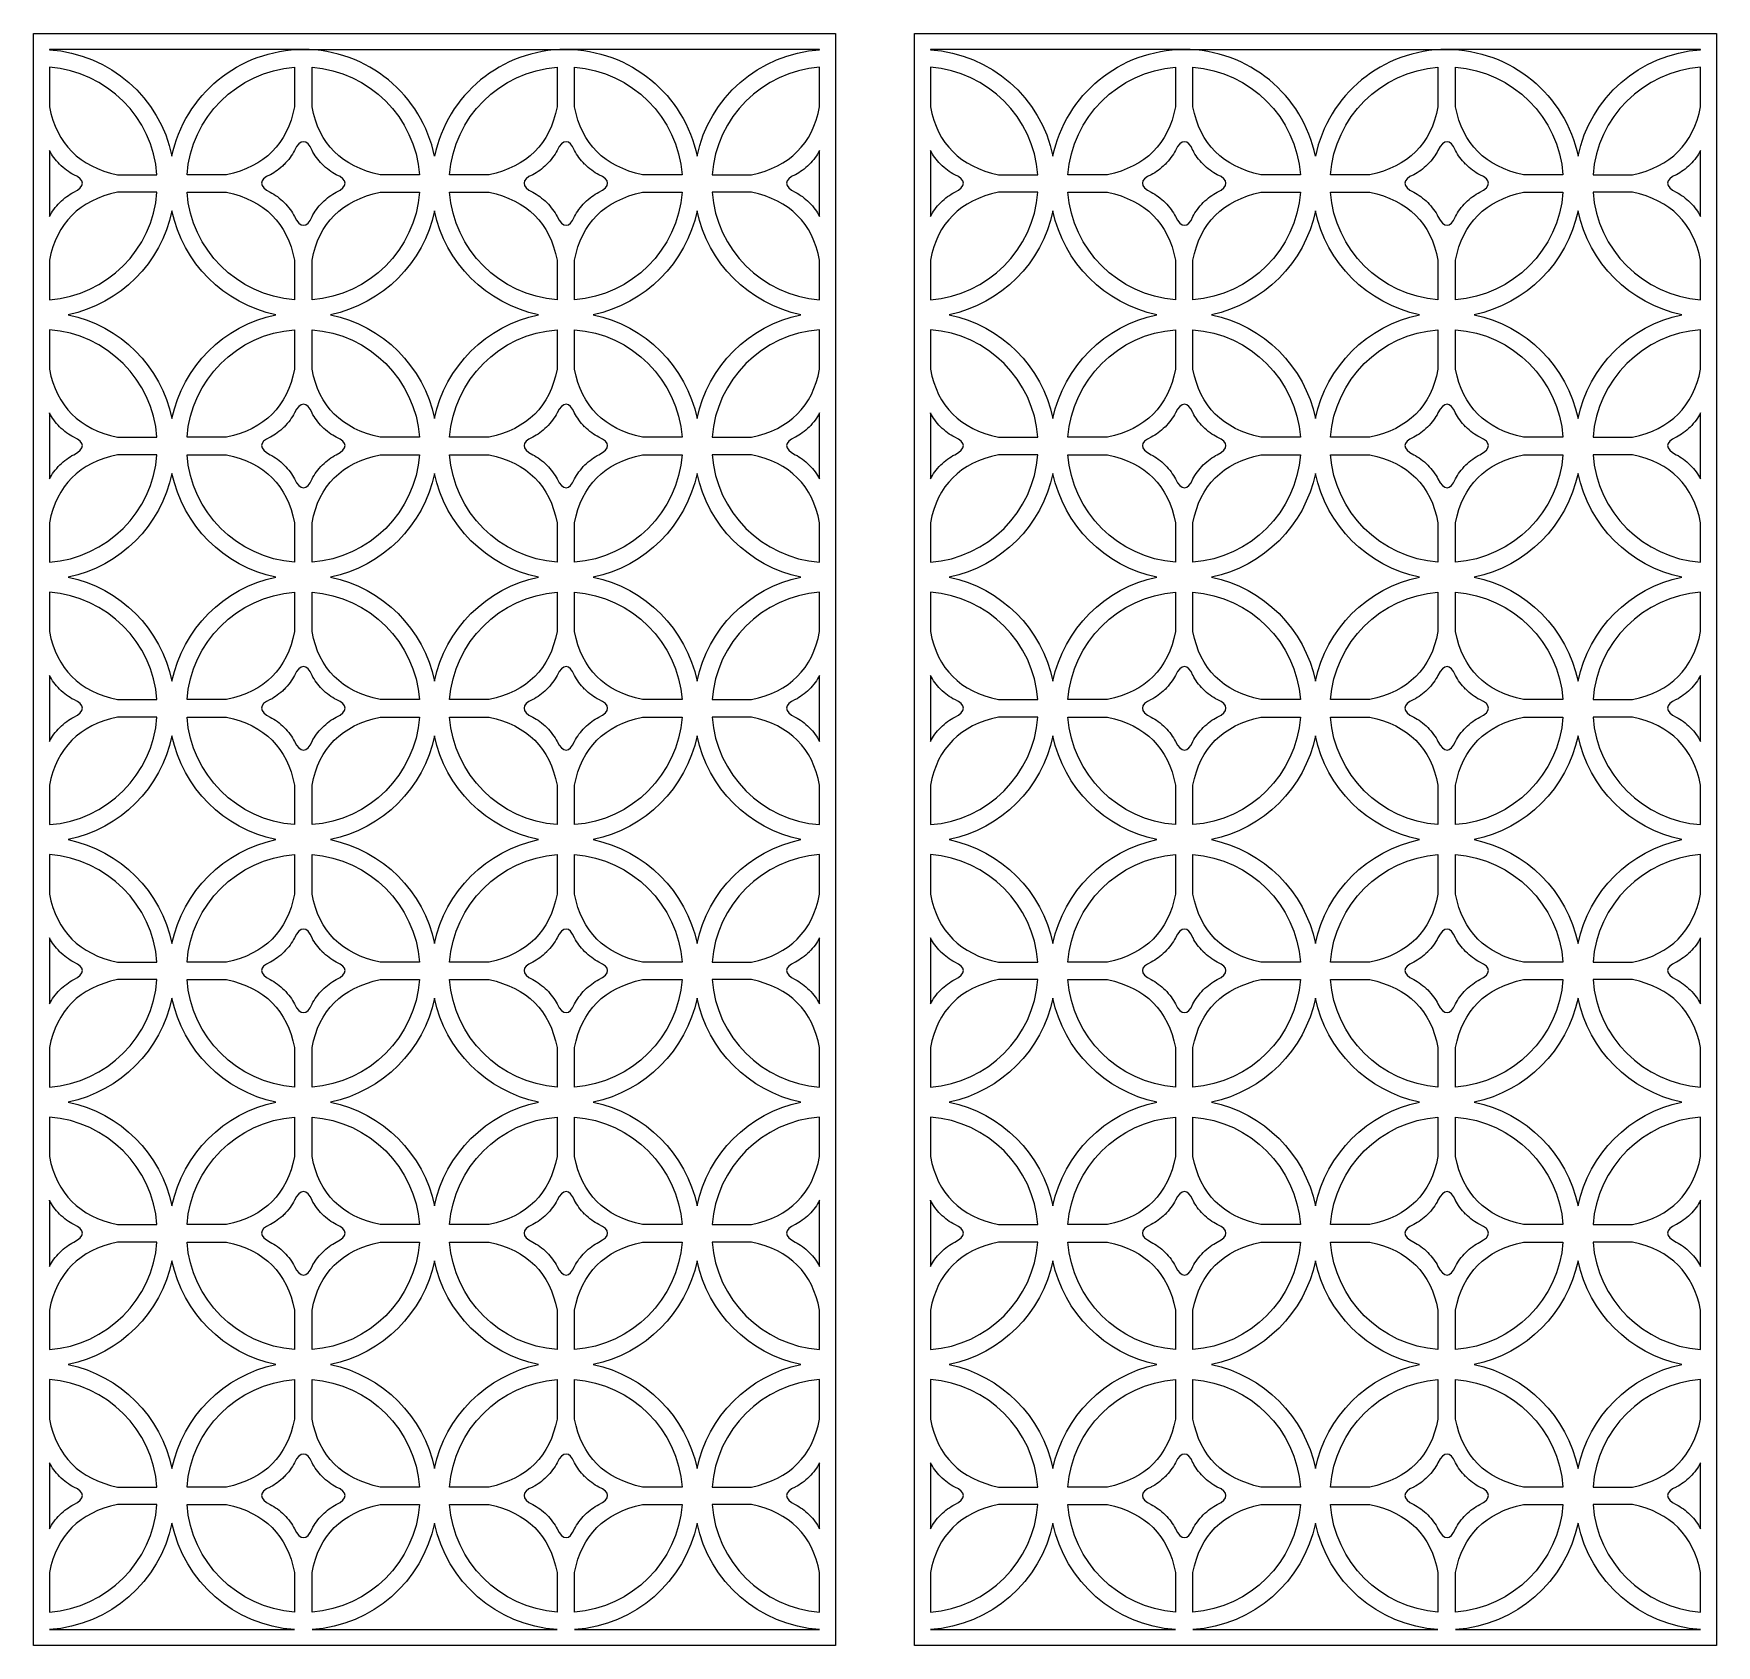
# Model space of a CAD drawing. Header units: centimetres. Extents: x -9.9 to 8.9, y -10.2 to 7.9.
import ezdxf

# ---------------------------------------------------------------- set-up
doc = ezdxf.new("R2010")
doc.units = ezdxf.units.CM
doc.header["$MEASUREMENT"] = 0
doc.layers.add('layer 1', color=7, linetype='Continuous')

msp = doc.modelspace()

# ---------------------------------------------------------------- linework, layer by layer
at = {"layer": 'layer 1', "color": 225}
for points, knots in [([(-0.92715, -10.09979), (-0.92715, -10.09979), (-0.92715, -10.00617), (-0.92715, -10.00617), (-0.92715, -10.00617), (-0.92715, -10.00617), (-0.92715, 7.68592), (-0.92715, 7.68592), (-0.92715, 7.68592), (-0.92715, 7.68592), (-0.92715, 7.8629), (-0.92715, 7.8629), (-0.92715, 7.8629), (-0.92715, 7.8629), (-1.10412, 7.8629), (-1.10412, 7.8629), (-1.10412, 7.8629), (-1.10412, 7.8629), (-9.72439, 7.8629), (-9.72439, 7.8629), (-9.72439, 7.8629), (-9.72439, 7.8629), (-9.90137, 7.8629), (-9.90137, 7.8629), (-9.90137, 7.8629), (-9.90137, 7.8629), (-9.90137, -10.18314), (-9.90137, -10.18314), (-9.90137, -10.18314), (-9.90137, -10.18314), (-9.72439, -10.18314), (-9.72439, -10.18314), (-9.72439, -10.18314), (-9.72439, -10.18314), (-0.92715, -10.18314), (-0.92715, -10.18314), (-0.92715, -10.18314), (-0.92715, -10.18314), (-0.92715, -10.09979), (-0.92715, -10.09979)], [0, 0, 0, 0, 0.09090909, 0.09090909, 0.09090909, 0.09090909, 0.18181818, 0.18181818, 0.18181818, 0.18181818, 0.27272727, 0.27272727, 0.27272727, 0.27272727, 0.36363636, 0.36363636, 0.36363636, 0.36363636, 0.45454545, 0.45454545, 0.45454545, 0.45454545, 0.54545455, 0.54545455, 0.54545455, 0.54545455, 0.63636364, 0.63636364, 0.63636364, 0.63636364, 0.72727273, 0.72727273, 0.72727273, 0.72727273, 0.81818182, 0.81818182, 0.81818182, 0.81818182, 1, 1, 1, 1]), ([(-1.10412, 7.68592), (-1.10412, 7.68592), (-1.10412, 7.68275), (-1.10412, 7.68275), (-1.10412, 7.68275), (-1.78374, 7.63894), (-2.34031, 7.14255), (-2.47554, 6.49193), (-2.47554, 6.49193), (-2.6172, 7.17355), (-3.22133, 7.68592), (-3.94491, 7.68592), (-3.94491, 7.68592), (-3.94491, 7.68592), (-6.88364, 7.68592), (-6.88364, 7.68592), (-6.88364, 7.68592), (-7.60721, 7.68592), (-8.21133, 7.17355), (-8.35299, 6.49193), (-8.35299, 6.49193), (-8.48821, 7.14254), (-9.04478, 7.63893), (-9.72439, 7.68274), (-9.72439, 7.68274), (-9.72439, 7.68274), (-9.72439, 7.68592), (-9.72439, 7.68592), (-9.72439, 7.68592), (-9.72439, 7.68592), (-6.88364, 7.68592), (-6.88364, 7.68592), (-6.88364, 7.68592), (-6.16005, 7.68592), (-5.55593, 7.17355), (-5.41427, 6.49193), (-5.41427, 6.49193), (-5.2726, 7.17355), (-4.66848, 7.68592), (-3.94491, 7.68592), (-3.94491, 7.68592), (-3.94491, 7.68592), (-1.10412, 7.68592), (-1.10412, 7.68592)], [0, 0, 0, 0, 0.08333333, 0.08333333, 0.08333333, 0.08333333, 0.16666667, 0.16666667, 0.16666667, 0.16666667, 0.25, 0.25, 0.25, 0.25, 0.33333333, 0.33333333, 0.33333333, 0.33333333, 0.41666667, 0.41666667, 0.41666667, 0.41666667, 0.5, 0.5, 0.5, 0.5, 0.58333333, 0.58333333, 0.58333333, 0.58333333, 0.66666667, 0.66666667, 0.66666667, 0.66666667, 0.75, 0.75, 0.75, 0.75, 0.83333333, 0.83333333, 0.83333333, 0.83333333, 1, 1, 1, 1]), ([(-9.72439, 7.48634), (-9.08194, 7.43859), (-8.56885, 6.92551), (-8.52113, 6.28307), (-8.52113, 6.28307), (-8.52113, 6.28307), (-8.96295, 6.28307), (-8.96295, 6.28307), (-8.96295, 6.28307), (-9.39125, 6.37417), (-9.64506, 6.62797), (-9.72439, 7.04451), (-9.72439, 7.04451), (-9.72439, 7.04451), (-9.72439, 7.48634), (-9.72439, 7.48634)], [0, 0, 0, 0, 0.2, 0.2, 0.2, 0.2, 0.4, 0.4, 0.4, 0.4, 0.6, 0.6, 0.6, 0.6, 1, 1, 1, 1]), ([(-8.18482, 6.28307), (-8.18482, 6.28307), (-7.74302, 6.28307), (-7.74302, 6.28307), (-7.74302, 6.28307), (-7.31472, 6.37417), (-7.06091, 6.62797), (-6.98158, 7.04451), (-6.98158, 7.04451), (-6.98158, 7.04451), (-6.98158, 7.48634), (-6.98158, 7.48634), (-6.98158, 7.48634), (-7.62402, 7.43859), (-8.1371, 6.92551), (-8.18482, 6.28307)], [0, 0, 0, 0, 0.2, 0.2, 0.2, 0.2, 0.4, 0.4, 0.4, 0.4, 0.6, 0.6, 0.6, 0.6, 1, 1, 1, 1]), ([(-6.78566, 7.48634), (-6.78566, 7.48634), (-6.78566, 7.04451), (-6.78566, 7.04451), (-6.78566, 7.04451), (-6.70633, 6.62797), (-6.45253, 6.37417), (-6.02422, 6.28307), (-6.02422, 6.28307), (-6.02422, 6.28307), (-5.5824, 6.28307), (-5.5824, 6.28307), (-5.5824, 6.28307), (-5.63012, 6.92551), (-6.14321, 7.43859), (-6.78566, 7.48634)], [0, 0, 0, 0, 0.2, 0.2, 0.2, 0.2, 0.4, 0.4, 0.4, 0.4, 0.6, 0.6, 0.6, 0.6, 1, 1, 1, 1]), ([(-5.2461, 6.28307), (-5.2461, 6.28307), (-4.80429, 6.28307), (-4.80429, 6.28307), (-4.80429, 6.28307), (-4.37599, 6.37417), (-4.12218, 6.62797), (-4.04285, 7.04451), (-4.04285, 7.04451), (-4.04285, 7.04451), (-4.04285, 7.48634), (-4.04285, 7.48634), (-4.04285, 7.48634), (-4.68529, 7.43859), (-5.19837, 6.92551), (-5.2461, 6.28307)], [0, 0, 0, 0, 0.2, 0.2, 0.2, 0.2, 0.4, 0.4, 0.4, 0.4, 0.6, 0.6, 0.6, 0.6, 1, 1, 1, 1]), ([(-3.84694, 7.48634), (-3.84694, 7.48634), (-3.84694, 7.04451), (-3.84694, 7.04451), (-3.84694, 7.04451), (-3.76761, 6.62797), (-3.5138, 6.37417), (-3.0855, 6.28307), (-3.0855, 6.28307), (-3.0855, 6.28307), (-2.64367, 6.28307), (-2.64367, 6.28307), (-2.64367, 6.28307), (-2.6914, 6.92551), (-3.20448, 7.43859), (-3.84694, 7.48634)], [0, 0, 0, 0, 0.2, 0.2, 0.2, 0.2, 0.4, 0.4, 0.4, 0.4, 0.6, 0.6, 0.6, 0.6, 1, 1, 1, 1]), ([(-1.10412, 7.04451), (-1.18345, 6.62797), (-1.43726, 6.37417), (-1.86556, 6.28307), (-1.86556, 6.28307), (-1.86556, 6.28307), (-2.30737, 6.28307), (-2.30737, 6.28307), (-2.30737, 6.28307), (-2.25965, 6.92551), (-1.74657, 7.43859), (-1.10412, 7.48634), (-1.10412, 7.48634), (-1.10412, 7.48634), (-1.10412, 7.04451), (-1.10412, 7.04451)], [0, 0, 0, 0, 0.2, 0.2, 0.2, 0.2, 0.4, 0.4, 0.4, 0.4, 0.6, 0.6, 0.6, 0.6, 1, 1, 1, 1]), ([(-6.98158, 6.55473), (-6.91965, 6.68531), (-6.83902, 6.68565), (-6.78566, 6.55473), (-6.78566, 6.55473), (-6.78566, 6.55473), (-6.78565, 6.5547), (-6.78565, 6.5547), (-6.78565, 6.5547), (-6.78565, 6.5547), (-6.78565, 6.55473), (-6.78565, 6.55473), (-6.78565, 6.55473), (-6.78565, 6.55473), (-6.78509, 6.5536), (-6.78509, 6.5536), (-6.78509, 6.5536), (-6.75934, 6.50282), (-6.71961, 6.44887), (-6.67242, 6.40087), (-6.67242, 6.40087), (-6.67242, 6.40087), (-6.67241, 6.40083), (-6.67241, 6.40083), (-6.67241, 6.40083), (-6.67241, 6.40083), (-6.67167, 6.4001), (-6.67167, 6.4001), (-6.67167, 6.4001), (-6.62237, 6.35094), (-6.56643, 6.30949), (-6.51399, 6.28309), (-6.51399, 6.28309), (-6.38307, 6.22974), (-6.38342, 6.1491), (-6.51399, 6.08718), (-6.51399, 6.08718), (-6.51399, 6.08718), (-6.51399, 6.08716), (-6.51399, 6.08716), (-6.51399, 6.08716), (-6.51399, 6.08716), (-6.51403, 6.08715), (-6.51403, 6.08715), (-6.51403, 6.08715), (-6.51403, 6.08715), (-6.51401, 6.08715), (-6.51401, 6.08715), (-6.51401, 6.08715), (-6.56567, 6.06104), (-6.62085, 6.0204), (-6.66968, 5.97216), (-6.66968, 5.97216), (-6.7184, 5.92309), (-6.75941, 5.86759), (-6.78563, 5.81551), (-6.78563, 5.81551), (-6.83899, 5.68459), (-6.91962, 5.68493), (-6.98155, 5.81551), (-6.98155, 5.81551), (-6.98155, 5.81551), (-6.98156, 5.81551), (-6.98156, 5.81551), (-6.98156, 5.81551), (-6.98156, 5.81551), (-6.98158, 5.81554), (-6.98158, 5.81554), (-6.98158, 5.81554), (-6.98158, 5.81554), (-6.98158, 5.81552), (-6.98158, 5.81552), (-6.98158, 5.81552), (-7.00768, 5.86718), (-7.04832, 5.92236), (-7.09656, 5.97119), (-7.09656, 5.97119), (-7.14563, 6.01991), (-7.20113, 6.06092), (-7.25321, 6.08715), (-7.25321, 6.08715), (-7.38379, 6.14907), (-7.38413, 6.22971), (-7.25321, 6.28306), (-7.25321, 6.28306), (-7.25321, 6.28306), (-7.25318, 6.28307), (-7.25318, 6.28307), (-7.25318, 6.28307), (-7.25318, 6.28307), (-7.25321, 6.28307), (-7.25321, 6.28307), (-7.25321, 6.28307), (-7.25321, 6.28307), (-7.2521, 6.28361), (-7.2521, 6.28361), (-7.2521, 6.28361), (-7.20131, 6.30935), (-7.14737, 6.34911), (-7.09934, 6.39631), (-7.09934, 6.39631), (-7.09934, 6.39631), (-7.09926, 6.39638), (-7.09926, 6.39638), (-7.09926, 6.39638), (-7.09926, 6.39638), (-7.09856, 6.3971), (-7.09856, 6.3971), (-7.09856, 6.3971), (-7.04937, 6.44642), (-7.00798, 6.50229), (-6.98158, 6.55473)], [0, 0, 0, 0, 0.03448276, 0.03448276, 0.03448276, 0.03448276, 0.06896552, 0.06896552, 0.06896552, 0.06896552, 0.10344828, 0.10344828, 0.10344828, 0.10344828, 0.13793103, 0.13793103, 0.13793103, 0.13793103, 0.17241379, 0.17241379, 0.17241379, 0.17241379, 0.20689655, 0.20689655, 0.20689655, 0.20689655, 0.24137931, 0.24137931, 0.24137931, 0.24137931, 0.27586207, 0.27586207, 0.27586207, 0.27586207, 0.31034483, 0.31034483, 0.31034483, 0.31034483, 0.34482759, 0.34482759, 0.34482759, 0.34482759, 0.37931034, 0.37931034, 0.37931034, 0.37931034, 0.4137931, 0.4137931, 0.4137931, 0.4137931, 0.44827586, 0.44827586, 0.44827586, 0.44827586, 0.48275862, 0.48275862, 0.48275862, 0.48275862, 0.51724138, 0.51724138, 0.51724138, 0.51724138, 0.55172414, 0.55172414, 0.55172414, 0.55172414, 0.5862069, 0.5862069, 0.5862069, 0.5862069, 0.62068966, 0.62068966, 0.62068966, 0.62068966, 0.65517241, 0.65517241, 0.65517241, 0.65517241, 0.68965517, 0.68965517, 0.68965517, 0.68965517, 0.72413793, 0.72413793, 0.72413793, 0.72413793, 0.75862069, 0.75862069, 0.75862069, 0.75862069, 0.79310345, 0.79310345, 0.79310345, 0.79310345, 0.82758621, 0.82758621, 0.82758621, 0.82758621, 0.86206897, 0.86206897, 0.86206897, 0.86206897, 0.89655172, 0.89655172, 0.89655172, 0.89655172, 0.93103448, 0.93103448, 0.93103448, 0.93103448, 1, 1, 1, 1]), ([(-4.04285, 6.55473), (-3.98093, 6.68531), (-3.90029, 6.68565), (-3.84694, 6.55473), (-3.84694, 6.55473), (-3.84694, 6.55473), (-3.84692, 6.5547), (-3.84692, 6.5547), (-3.84692, 6.5547), (-3.84692, 6.5547), (-3.84692, 6.55473), (-3.84692, 6.55473), (-3.84692, 6.55473), (-3.84692, 6.55473), (-3.84636, 6.5536), (-3.84636, 6.5536), (-3.84636, 6.5536), (-3.82062, 6.50282), (-3.78088, 6.44887), (-3.7337, 6.40087), (-3.7337, 6.40087), (-3.7337, 6.40087), (-3.73368, 6.40083), (-3.73368, 6.40083), (-3.73368, 6.40083), (-3.73368, 6.40083), (-3.73295, 6.4001), (-3.73295, 6.4001), (-3.73295, 6.4001), (-3.68365, 6.35094), (-3.62771, 6.30949), (-3.57527, 6.28309), (-3.57527, 6.28309), (-3.44435, 6.22974), (-3.44469, 6.1491), (-3.57527, 6.08718), (-3.57527, 6.08718), (-3.57527, 6.08718), (-3.57527, 6.08716), (-3.57527, 6.08716), (-3.57527, 6.08716), (-3.57527, 6.08716), (-3.5753, 6.08715), (-3.5753, 6.08715), (-3.5753, 6.08715), (-3.5753, 6.08715), (-3.57528, 6.08715), (-3.57528, 6.08715), (-3.57528, 6.08715), (-3.62694, 6.06104), (-3.68212, 6.0204), (-3.73095, 5.97216), (-3.73095, 5.97216), (-3.77968, 5.92309), (-3.82069, 5.86759), (-3.8469, 5.81551), (-3.8469, 5.81551), (-3.90026, 5.68459), (-3.98089, 5.68493), (-4.04282, 5.81551), (-4.04282, 5.81551), (-4.04282, 5.81551), (-4.04284, 5.81551), (-4.04284, 5.81551), (-4.04284, 5.81551), (-4.04284, 5.81551), (-4.04285, 5.81554), (-4.04285, 5.81554), (-4.04285, 5.81554), (-4.04285, 5.81554), (-4.04285, 5.81552), (-4.04285, 5.81552), (-4.04285, 5.81552), (-4.06895, 5.86718), (-4.1096, 5.92236), (-4.15784, 5.97119), (-4.15784, 5.97119), (-4.2069, 6.01991), (-4.2624, 6.06092), (-4.31449, 6.08715), (-4.31449, 6.08715), (-4.44506, 6.14907), (-4.44541, 6.22971), (-4.31449, 6.28306), (-4.31449, 6.28306), (-4.31449, 6.28306), (-4.31446, 6.28307), (-4.31446, 6.28307), (-4.31446, 6.28307), (-4.31446, 6.28307), (-4.31449, 6.28307), (-4.31449, 6.28307), (-4.31449, 6.28307), (-4.31449, 6.28307), (-4.31338, 6.28361), (-4.31338, 6.28361), (-4.31338, 6.28361), (-4.26259, 6.30935), (-4.20864, 6.34911), (-4.16061, 6.39631), (-4.16061, 6.39631), (-4.16061, 6.39631), (-4.16053, 6.39638), (-4.16053, 6.39638), (-4.16053, 6.39638), (-4.16053, 6.39638), (-4.15983, 6.3971), (-4.15983, 6.3971), (-4.15983, 6.3971), (-4.11064, 6.44642), (-4.06925, 6.50229), (-4.04285, 6.55473)], [0, 0, 0, 0, 0.03448276, 0.03448276, 0.03448276, 0.03448276, 0.06896552, 0.06896552, 0.06896552, 0.06896552, 0.10344828, 0.10344828, 0.10344828, 0.10344828, 0.13793103, 0.13793103, 0.13793103, 0.13793103, 0.17241379, 0.17241379, 0.17241379, 0.17241379, 0.20689655, 0.20689655, 0.20689655, 0.20689655, 0.24137931, 0.24137931, 0.24137931, 0.24137931, 0.27586207, 0.27586207, 0.27586207, 0.27586207, 0.31034483, 0.31034483, 0.31034483, 0.31034483, 0.34482759, 0.34482759, 0.34482759, 0.34482759, 0.37931034, 0.37931034, 0.37931034, 0.37931034, 0.4137931, 0.4137931, 0.4137931, 0.4137931, 0.44827586, 0.44827586, 0.44827586, 0.44827586, 0.48275862, 0.48275862, 0.48275862, 0.48275862, 0.51724138, 0.51724138, 0.51724138, 0.51724138, 0.55172414, 0.55172414, 0.55172414, 0.55172414, 0.5862069, 0.5862069, 0.5862069, 0.5862069, 0.62068966, 0.62068966, 0.62068966, 0.62068966, 0.65517241, 0.65517241, 0.65517241, 0.65517241, 0.68965517, 0.68965517, 0.68965517, 0.68965517, 0.72413793, 0.72413793, 0.72413793, 0.72413793, 0.75862069, 0.75862069, 0.75862069, 0.75862069, 0.79310345, 0.79310345, 0.79310345, 0.79310345, 0.82758621, 0.82758621, 0.82758621, 0.82758621, 0.86206897, 0.86206897, 0.86206897, 0.86206897, 0.89655172, 0.89655172, 0.89655172, 0.89655172, 0.93103448, 0.93103448, 0.93103448, 0.93103448, 1, 1, 1, 1]), ([(-9.72439, 6.55473), (-9.72439, 6.55473), (-9.72437, 6.5547), (-9.72437, 6.5547), (-9.72437, 6.5547), (-9.72437, 6.5547), (-9.72437, 6.55473), (-9.72437, 6.55473), (-9.72437, 6.55473), (-9.72437, 6.55473), (-9.72382, 6.5536), (-9.72382, 6.5536), (-9.72382, 6.5536), (-9.69807, 6.50282), (-9.65833, 6.44887), (-9.61115, 6.40087), (-9.61115, 6.40087), (-9.61115, 6.40087), (-9.61113, 6.40083), (-9.61113, 6.40083), (-9.61113, 6.40083), (-9.61113, 6.40083), (-9.6104, 6.4001), (-9.6104, 6.4001), (-9.6104, 6.4001), (-9.5611, 6.35094), (-9.50516, 6.30949), (-9.45272, 6.28309), (-9.45272, 6.28309), (-9.3218, 6.22974), (-9.32215, 6.1491), (-9.45272, 6.08718), (-9.45272, 6.08718), (-9.45272, 6.08718), (-9.45272, 6.08716), (-9.45272, 6.08716), (-9.45272, 6.08716), (-9.45272, 6.08716), (-9.45275, 6.08715), (-9.45275, 6.08715), (-9.45275, 6.08715), (-9.45275, 6.08715), (-9.45274, 6.08715), (-9.45274, 6.08715), (-9.45274, 6.08715), (-9.50439, 6.06104), (-9.55958, 6.0204), (-9.60841, 5.97216), (-9.60841, 5.97216), (-9.65713, 5.92309), (-9.69814, 5.86759), (-9.72436, 5.81551), (-9.72436, 5.81551), (-9.72436, 5.81551), (-9.72439, 5.81542), (-9.72439, 5.81542), (-9.72439, 5.81542), (-9.72439, 5.81542), (-9.72439, 6.55473), (-9.72439, 6.55473)], [0, 0, 0, 0, 0.0625, 0.0625, 0.0625, 0.0625, 0.125, 0.125, 0.125, 0.125, 0.1875, 0.1875, 0.1875, 0.1875, 0.25, 0.25, 0.25, 0.25, 0.3125, 0.3125, 0.3125, 0.3125, 0.375, 0.375, 0.375, 0.375, 0.4375, 0.4375, 0.4375, 0.4375, 0.5, 0.5, 0.5, 0.5, 0.5625, 0.5625, 0.5625, 0.5625, 0.625, 0.625, 0.625, 0.625, 0.6875, 0.6875, 0.6875, 0.6875, 0.75, 0.75, 0.75, 0.75, 0.8125, 0.8125, 0.8125, 0.8125, 0.875, 0.875, 0.875, 0.875, 1, 1, 1, 1]), ([(-1.10412, 5.81552), (-1.13023, 5.86718), (-1.17087, 5.92236), (-1.21911, 5.97119), (-1.21911, 5.97119), (-1.26817, 6.01991), (-1.32368, 6.06092), (-1.37576, 6.08715), (-1.37576, 6.08715), (-1.50634, 6.14907), (-1.50668, 6.22971), (-1.37576, 6.28306), (-1.37576, 6.28306), (-1.37576, 6.28306), (-1.37573, 6.28307), (-1.37573, 6.28307), (-1.37573, 6.28307), (-1.37573, 6.28307), (-1.37576, 6.28307), (-1.37576, 6.28307), (-1.37576, 6.28307), (-1.37576, 6.28307), (-1.37465, 6.28361), (-1.37465, 6.28361), (-1.37465, 6.28361), (-1.32386, 6.30935), (-1.26992, 6.34911), (-1.22189, 6.39631), (-1.22189, 6.39631), (-1.22189, 6.39631), (-1.2218, 6.39638), (-1.2218, 6.39638), (-1.2218, 6.39638), (-1.2218, 6.39638), (-1.2211, 6.3971), (-1.2211, 6.3971), (-1.2211, 6.3971), (-1.17191, 6.44642), (-1.13052, 6.50229), (-1.10412, 6.55473), (-1.10412, 6.55473), (-1.10412, 6.55473), (-1.10412, 5.81552), (-1.10412, 5.81552)], [0, 0, 0, 0, 0.08333333, 0.08333333, 0.08333333, 0.08333333, 0.16666667, 0.16666667, 0.16666667, 0.16666667, 0.25, 0.25, 0.25, 0.25, 0.33333333, 0.33333333, 0.33333333, 0.33333333, 0.41666667, 0.41666667, 0.41666667, 0.41666667, 0.5, 0.5, 0.5, 0.5, 0.58333333, 0.58333333, 0.58333333, 0.58333333, 0.66666667, 0.66666667, 0.66666667, 0.66666667, 0.75, 0.75, 0.75, 0.75, 0.83333333, 0.83333333, 0.83333333, 0.83333333, 1, 1, 1, 1]), ([(-9.72439, 5.32574), (-9.64506, 5.74227), (-9.39128, 5.99605), (-8.96303, 6.08716), (-8.96303, 6.08716), (-8.96303, 6.08716), (-8.52111, 6.08716), (-8.52111, 6.08716), (-8.52111, 6.08716), (-8.56882, 5.44469), (-9.08192, 4.93157), (-9.72439, 4.88385), (-9.72439, 4.88385), (-9.72439, 4.88385), (-9.72439, 5.32574), (-9.72439, 5.32574)], [0, 0, 0, 0, 0.2, 0.2, 0.2, 0.2, 0.4, 0.4, 0.4, 0.4, 0.6, 0.6, 0.6, 0.6, 1, 1, 1, 1]), ([(-6.98158, 5.32574), (-7.06091, 5.74227), (-7.31469, 5.99605), (-7.74294, 6.08716), (-7.74294, 6.08716), (-7.74294, 6.08716), (-8.18484, 6.08716), (-8.18484, 6.08716), (-8.18484, 6.08716), (-8.13713, 5.44469), (-7.62403, 4.93157), (-6.98158, 4.88385), (-6.98158, 4.88385), (-6.98158, 4.88385), (-6.98158, 5.32574), (-6.98158, 5.32574)], [0, 0, 0, 0, 0.2, 0.2, 0.2, 0.2, 0.4, 0.4, 0.4, 0.4, 0.6, 0.6, 0.6, 0.6, 1, 1, 1, 1]), ([(-5.58238, 6.08716), (-5.58238, 6.08716), (-6.02431, 6.08716), (-6.02431, 6.08716), (-6.02431, 6.08716), (-6.45256, 5.99605), (-6.70633, 5.74227), (-6.78566, 5.32574), (-6.78566, 5.32574), (-6.78566, 5.32574), (-6.78566, 4.88385), (-6.78566, 4.88385), (-6.78566, 4.88385), (-6.14319, 4.93157), (-5.63009, 5.44469), (-5.58238, 6.08716)], [0, 0, 0, 0, 0.2, 0.2, 0.2, 0.2, 0.4, 0.4, 0.4, 0.4, 0.6, 0.6, 0.6, 0.6, 1, 1, 1, 1]), ([(-4.04285, 5.32574), (-4.12218, 5.74227), (-4.37596, 5.99605), (-4.80421, 6.08716), (-4.80421, 6.08716), (-4.80421, 6.08716), (-5.24611, 6.08716), (-5.24611, 6.08716), (-5.24611, 6.08716), (-5.19841, 5.44469), (-4.68531, 4.93157), (-4.04285, 4.88385), (-4.04285, 4.88385), (-4.04285, 4.88385), (-4.04285, 5.32574), (-4.04285, 5.32574)], [0, 0, 0, 0, 0.2, 0.2, 0.2, 0.2, 0.4, 0.4, 0.4, 0.4, 0.6, 0.6, 0.6, 0.6, 1, 1, 1, 1]), ([(-2.64366, 6.08716), (-2.64366, 6.08716), (-3.08557, 6.08716), (-3.08557, 6.08716), (-3.08557, 6.08716), (-3.51383, 5.99605), (-3.76761, 5.74227), (-3.84694, 5.32574), (-3.84694, 5.32574), (-3.84694, 5.32574), (-3.84694, 4.88385), (-3.84694, 4.88385), (-3.84694, 4.88385), (-3.20446, 4.93157), (-2.69136, 5.44469), (-2.64366, 6.08716)], [0, 0, 0, 0, 0.2, 0.2, 0.2, 0.2, 0.4, 0.4, 0.4, 0.4, 0.6, 0.6, 0.6, 0.6, 1, 1, 1, 1]), ([(-1.10412, 4.88385), (-1.74658, 4.93157), (-2.25969, 5.44469), (-2.30739, 6.08716), (-2.30739, 6.08716), (-2.30739, 6.08716), (-1.86548, 6.08716), (-1.86548, 6.08716), (-1.86548, 6.08716), (-1.43723, 5.99605), (-1.18345, 5.74227), (-1.10412, 5.32574), (-1.10412, 5.32574), (-1.10412, 5.32574), (-1.10412, 4.88385), (-1.10412, 4.88385)], [0, 0, 0, 0, 0.2, 0.2, 0.2, 0.2, 0.4, 0.4, 0.4, 0.4, 0.6, 0.6, 0.6, 0.6, 1, 1, 1, 1]), ([(-8.35298, 5.87837), (-8.23192, 5.29577), (-7.77303, 4.83683), (-7.19044, 4.71574), (-7.19044, 4.71574), (-7.77303, 4.59466), (-8.23191, 4.13572), (-8.35298, 3.55313), (-8.35298, 3.55313), (-8.47404, 4.13575), (-8.93299, 4.59466), (-9.51561, 4.71573), (-9.51561, 4.71573), (-8.93299, 4.83679), (-8.47404, 5.29573), (-8.35298, 5.87837)], [0, 0, 0, 0, 0.2, 0.2, 0.2, 0.2, 0.4, 0.4, 0.4, 0.4, 0.6, 0.6, 0.6, 0.6, 1, 1, 1, 1]), ([(-4.25165, 4.71573), (-4.83427, 4.59466), (-5.29322, 4.13575), (-5.41428, 3.55313), (-5.41428, 3.55313), (-5.53535, 4.13571), (-5.99423, 4.59466), (-6.57683, 4.71574), (-6.57683, 4.71574), (-5.99423, 4.83683), (-5.53534, 5.29577), (-5.41428, 5.87837), (-5.41428, 5.87837), (-5.29322, 5.29574), (-4.83428, 4.83679), (-4.25165, 4.71573)], [0, 0, 0, 0, 0.2, 0.2, 0.2, 0.2, 0.4, 0.4, 0.4, 0.4, 0.6, 0.6, 0.6, 0.6, 1, 1, 1, 1]), ([(-1.31293, 4.71573), (-1.89554, 4.59466), (-2.3545, 4.13575), (-2.47556, 3.55313), (-2.47556, 3.55313), (-2.59662, 4.13572), (-3.0555, 4.59466), (-3.6381, 4.71574), (-3.6381, 4.71574), (-3.0555, 4.83683), (-2.59662, 5.29577), (-2.47556, 5.87837), (-2.47556, 5.87837), (-2.35449, 5.29574), (-1.89555, 4.83679), (-1.31293, 4.71573)], [0, 0, 0, 0, 0.2, 0.2, 0.2, 0.2, 0.4, 0.4, 0.4, 0.4, 0.6, 0.6, 0.6, 0.6, 1, 1, 1, 1]), ([(-9.72439, 4.54761), (-9.08194, 4.49987), (-8.56885, 3.98679), (-8.52113, 3.34434), (-8.52113, 3.34434), (-8.52113, 3.34434), (-8.96295, 3.34434), (-8.96295, 3.34434), (-8.96295, 3.34434), (-9.39125, 3.43545), (-9.64506, 3.68924), (-9.72439, 4.10579), (-9.72439, 4.10579), (-9.72439, 4.10579), (-9.72439, 4.54761), (-9.72439, 4.54761)], [0, 0, 0, 0, 0.2, 0.2, 0.2, 0.2, 0.4, 0.4, 0.4, 0.4, 0.6, 0.6, 0.6, 0.6, 1, 1, 1, 1]), ([(-8.18482, 3.34434), (-8.18482, 3.34434), (-7.74302, 3.34434), (-7.74302, 3.34434), (-7.74302, 3.34434), (-7.31472, 3.43545), (-7.06091, 3.68924), (-6.98158, 4.10579), (-6.98158, 4.10579), (-6.98158, 4.10579), (-6.98158, 4.54761), (-6.98158, 4.54761), (-6.98158, 4.54761), (-7.62402, 4.49987), (-8.1371, 3.98679), (-8.18482, 3.34434)], [0, 0, 0, 0, 0.2, 0.2, 0.2, 0.2, 0.4, 0.4, 0.4, 0.4, 0.6, 0.6, 0.6, 0.6, 1, 1, 1, 1]), ([(-6.78566, 4.54761), (-6.78566, 4.54761), (-6.78566, 4.10579), (-6.78566, 4.10579), (-6.78566, 4.10579), (-6.70633, 3.68924), (-6.45253, 3.43545), (-6.02422, 3.34434), (-6.02422, 3.34434), (-6.02422, 3.34434), (-5.5824, 3.34434), (-5.5824, 3.34434), (-5.5824, 3.34434), (-5.63012, 3.98679), (-6.14321, 4.49987), (-6.78566, 4.54761)], [0, 0, 0, 0, 0.2, 0.2, 0.2, 0.2, 0.4, 0.4, 0.4, 0.4, 0.6, 0.6, 0.6, 0.6, 1, 1, 1, 1]), ([(-5.2461, 3.34434), (-5.2461, 3.34434), (-4.80429, 3.34434), (-4.80429, 3.34434), (-4.80429, 3.34434), (-4.37599, 3.43545), (-4.12218, 3.68924), (-4.04285, 4.10579), (-4.04285, 4.10579), (-4.04285, 4.10579), (-4.04285, 4.54761), (-4.04285, 4.54761), (-4.04285, 4.54761), (-4.68529, 4.49987), (-5.19837, 3.98679), (-5.2461, 3.34434)], [0, 0, 0, 0, 0.2, 0.2, 0.2, 0.2, 0.4, 0.4, 0.4, 0.4, 0.6, 0.6, 0.6, 0.6, 1, 1, 1, 1]), ([(-3.84694, 4.54761), (-3.84694, 4.54761), (-3.84694, 4.10579), (-3.84694, 4.10579), (-3.84694, 4.10579), (-3.76761, 3.68924), (-3.5138, 3.43545), (-3.0855, 3.34434), (-3.0855, 3.34434), (-3.0855, 3.34434), (-2.64367, 3.34434), (-2.64367, 3.34434), (-2.64367, 3.34434), (-2.6914, 3.98679), (-3.20448, 4.49987), (-3.84694, 4.54761)], [0, 0, 0, 0, 0.2, 0.2, 0.2, 0.2, 0.4, 0.4, 0.4, 0.4, 0.6, 0.6, 0.6, 0.6, 1, 1, 1, 1]), ([(-1.10412, 4.10579), (-1.18345, 3.68924), (-1.43726, 3.43545), (-1.86556, 3.34434), (-1.86556, 3.34434), (-1.86556, 3.34434), (-2.30737, 3.34434), (-2.30737, 3.34434), (-2.30737, 3.34434), (-2.25965, 3.98679), (-1.74657, 4.49987), (-1.10412, 4.54761), (-1.10412, 4.54761), (-1.10412, 4.54761), (-1.10412, 4.10579), (-1.10412, 4.10579)], [0, 0, 0, 0, 0.2, 0.2, 0.2, 0.2, 0.4, 0.4, 0.4, 0.4, 0.6, 0.6, 0.6, 0.6, 1, 1, 1, 1]), ([(-9.72439, 3.616), (-9.72439, 3.616), (-9.72437, 3.61597), (-9.72437, 3.61597), (-9.72437, 3.61597), (-9.72437, 3.61597), (-9.72437, 3.616), (-9.72437, 3.616), (-9.72437, 3.616), (-9.72437, 3.616), (-9.72382, 3.61487), (-9.72382, 3.61487), (-9.72382, 3.61487), (-9.69807, 3.5641), (-9.65833, 3.51014), (-9.61115, 3.46214), (-9.61115, 3.46214), (-9.61115, 3.46214), (-9.61113, 3.46211), (-9.61113, 3.46211), (-9.61113, 3.46211), (-9.61113, 3.46211), (-9.6104, 3.46137), (-9.6104, 3.46137), (-9.6104, 3.46137), (-9.5611, 3.41222), (-9.50516, 3.37076), (-9.45272, 3.34436), (-9.45272, 3.34436), (-9.3218, 3.29101), (-9.32215, 3.21038), (-9.45272, 3.14845), (-9.45272, 3.14845), (-9.45272, 3.14845), (-9.45272, 3.14843), (-9.45272, 3.14843), (-9.45272, 3.14843), (-9.45272, 3.14843), (-9.45275, 3.14842), (-9.45275, 3.14842), (-9.45275, 3.14842), (-9.45275, 3.14842), (-9.45274, 3.14842), (-9.45274, 3.14842), (-9.45274, 3.14842), (-9.50439, 3.12231), (-9.55958, 3.08167), (-9.60841, 3.03343), (-9.60841, 3.03343), (-9.65713, 2.98437), (-9.69814, 2.92886), (-9.72436, 2.87678), (-9.72436, 2.87678), (-9.72436, 2.87678), (-9.72439, 2.87669), (-9.72439, 2.87669), (-9.72439, 2.87669), (-9.72439, 2.87669), (-9.72439, 3.616), (-9.72439, 3.616)], [0, 0, 0, 0, 0.0625, 0.0625, 0.0625, 0.0625, 0.125, 0.125, 0.125, 0.125, 0.1875, 0.1875, 0.1875, 0.1875, 0.25, 0.25, 0.25, 0.25, 0.3125, 0.3125, 0.3125, 0.3125, 0.375, 0.375, 0.375, 0.375, 0.4375, 0.4375, 0.4375, 0.4375, 0.5, 0.5, 0.5, 0.5, 0.5625, 0.5625, 0.5625, 0.5625, 0.625, 0.625, 0.625, 0.625, 0.6875, 0.6875, 0.6875, 0.6875, 0.75, 0.75, 0.75, 0.75, 0.8125, 0.8125, 0.8125, 0.8125, 0.875, 0.875, 0.875, 0.875, 1, 1, 1, 1]), ([(-6.98158, 3.616), (-6.91965, 3.74658), (-6.83902, 3.74692), (-6.78566, 3.616), (-6.78566, 3.616), (-6.78566, 3.616), (-6.78565, 3.61597), (-6.78565, 3.61597), (-6.78565, 3.61597), (-6.78565, 3.61597), (-6.78565, 3.616), (-6.78565, 3.616), (-6.78565, 3.616), (-6.78565, 3.616), (-6.78509, 3.61487), (-6.78509, 3.61487), (-6.78509, 3.61487), (-6.75934, 3.5641), (-6.71961, 3.51014), (-6.67242, 3.46214), (-6.67242, 3.46214), (-6.67242, 3.46214), (-6.67241, 3.46211), (-6.67241, 3.46211), (-6.67241, 3.46211), (-6.67241, 3.46211), (-6.67167, 3.46137), (-6.67167, 3.46137), (-6.67167, 3.46137), (-6.62237, 3.41222), (-6.56643, 3.37076), (-6.51399, 3.34436), (-6.51399, 3.34436), (-6.38307, 3.29101), (-6.38342, 3.21038), (-6.51399, 3.14845), (-6.51399, 3.14845), (-6.51399, 3.14845), (-6.51399, 3.14843), (-6.51399, 3.14843), (-6.51399, 3.14843), (-6.51399, 3.14843), (-6.51403, 3.14842), (-6.51403, 3.14842), (-6.51403, 3.14842), (-6.51403, 3.14842), (-6.51401, 3.14842), (-6.51401, 3.14842), (-6.51401, 3.14842), (-6.56567, 3.12231), (-6.62085, 3.08167), (-6.66968, 3.03343), (-6.66968, 3.03343), (-6.7184, 2.98437), (-6.75941, 2.92886), (-6.78563, 2.87678), (-6.78563, 2.87678), (-6.83899, 2.74586), (-6.91962, 2.7462), (-6.98155, 2.87678), (-6.98155, 2.87678), (-6.98155, 2.87678), (-6.98156, 2.87678), (-6.98156, 2.87678), (-6.98156, 2.87678), (-6.98156, 2.87678), (-6.98158, 2.87681), (-6.98158, 2.87681), (-6.98158, 2.87681), (-6.98158, 2.87681), (-6.98158, 2.8768), (-6.98158, 2.8768), (-6.98158, 2.8768), (-7.00768, 2.92846), (-7.04832, 2.98364), (-7.09656, 3.03247), (-7.09656, 3.03247), (-7.14563, 3.08118), (-7.20113, 3.1222), (-7.25321, 3.14842), (-7.25321, 3.14842), (-7.38379, 3.21034), (-7.38413, 3.29098), (-7.25321, 3.34433), (-7.25321, 3.34433), (-7.25321, 3.34433), (-7.25318, 3.34434), (-7.25318, 3.34434), (-7.25318, 3.34434), (-7.25318, 3.34434), (-7.25321, 3.34434), (-7.25321, 3.34434), (-7.25321, 3.34434), (-7.25321, 3.34434), (-7.2521, 3.34489), (-7.2521, 3.34489), (-7.2521, 3.34489), (-7.20131, 3.37062), (-7.14737, 3.41039), (-7.09934, 3.45759), (-7.09934, 3.45759), (-7.09934, 3.45759), (-7.09926, 3.45765), (-7.09926, 3.45765), (-7.09926, 3.45765), (-7.09926, 3.45765), (-7.09856, 3.45837), (-7.09856, 3.45837), (-7.09856, 3.45837), (-7.04937, 3.50769), (-7.00798, 3.56356), (-6.98158, 3.616)], [0, 0, 0, 0, 0.03448276, 0.03448276, 0.03448276, 0.03448276, 0.06896552, 0.06896552, 0.06896552, 0.06896552, 0.10344828, 0.10344828, 0.10344828, 0.10344828, 0.13793103, 0.13793103, 0.13793103, 0.13793103, 0.17241379, 0.17241379, 0.17241379, 0.17241379, 0.20689655, 0.20689655, 0.20689655, 0.20689655, 0.24137931, 0.24137931, 0.24137931, 0.24137931, 0.27586207, 0.27586207, 0.27586207, 0.27586207, 0.31034483, 0.31034483, 0.31034483, 0.31034483, 0.34482759, 0.34482759, 0.34482759, 0.34482759, 0.37931034, 0.37931034, 0.37931034, 0.37931034, 0.4137931, 0.4137931, 0.4137931, 0.4137931, 0.44827586, 0.44827586, 0.44827586, 0.44827586, 0.48275862, 0.48275862, 0.48275862, 0.48275862, 0.51724138, 0.51724138, 0.51724138, 0.51724138, 0.55172414, 0.55172414, 0.55172414, 0.55172414, 0.5862069, 0.5862069, 0.5862069, 0.5862069, 0.62068966, 0.62068966, 0.62068966, 0.62068966, 0.65517241, 0.65517241, 0.65517241, 0.65517241, 0.68965517, 0.68965517, 0.68965517, 0.68965517, 0.72413793, 0.72413793, 0.72413793, 0.72413793, 0.75862069, 0.75862069, 0.75862069, 0.75862069, 0.79310345, 0.79310345, 0.79310345, 0.79310345, 0.82758621, 0.82758621, 0.82758621, 0.82758621, 0.86206897, 0.86206897, 0.86206897, 0.86206897, 0.89655172, 0.89655172, 0.89655172, 0.89655172, 0.93103448, 0.93103448, 0.93103448, 0.93103448, 1, 1, 1, 1]), ([(-4.04285, 3.616), (-3.98093, 3.74658), (-3.90029, 3.74692), (-3.84694, 3.616), (-3.84694, 3.616), (-3.84694, 3.616), (-3.84692, 3.61597), (-3.84692, 3.61597), (-3.84692, 3.61597), (-3.84692, 3.61597), (-3.84692, 3.616), (-3.84692, 3.616), (-3.84692, 3.616), (-3.84692, 3.616), (-3.84636, 3.61487), (-3.84636, 3.61487), (-3.84636, 3.61487), (-3.82062, 3.5641), (-3.78088, 3.51014), (-3.7337, 3.46214), (-3.7337, 3.46214), (-3.7337, 3.46214), (-3.73368, 3.46211), (-3.73368, 3.46211), (-3.73368, 3.46211), (-3.73368, 3.46211), (-3.73295, 3.46137), (-3.73295, 3.46137), (-3.73295, 3.46137), (-3.68365, 3.41222), (-3.62771, 3.37076), (-3.57527, 3.34436), (-3.57527, 3.34436), (-3.44435, 3.29101), (-3.44469, 3.21038), (-3.57527, 3.14845), (-3.57527, 3.14845), (-3.57527, 3.14845), (-3.57527, 3.14843), (-3.57527, 3.14843), (-3.57527, 3.14843), (-3.57527, 3.14843), (-3.5753, 3.14842), (-3.5753, 3.14842), (-3.5753, 3.14842), (-3.5753, 3.14842), (-3.57528, 3.14842), (-3.57528, 3.14842), (-3.57528, 3.14842), (-3.62694, 3.12231), (-3.68212, 3.08167), (-3.73095, 3.03343), (-3.73095, 3.03343), (-3.77968, 2.98437), (-3.82069, 2.92886), (-3.8469, 2.87678), (-3.8469, 2.87678), (-3.90026, 2.74586), (-3.98089, 2.7462), (-4.04282, 2.87678), (-4.04282, 2.87678), (-4.04282, 2.87678), (-4.04284, 2.87678), (-4.04284, 2.87678), (-4.04284, 2.87678), (-4.04284, 2.87678), (-4.04285, 2.87681), (-4.04285, 2.87681), (-4.04285, 2.87681), (-4.04285, 2.87681), (-4.04285, 2.8768), (-4.04285, 2.8768), (-4.04285, 2.8768), (-4.06895, 2.92846), (-4.1096, 2.98364), (-4.15784, 3.03247), (-4.15784, 3.03247), (-4.2069, 3.08118), (-4.2624, 3.1222), (-4.31449, 3.14842), (-4.31449, 3.14842), (-4.44506, 3.21034), (-4.44541, 3.29098), (-4.31449, 3.34433), (-4.31449, 3.34433), (-4.31449, 3.34433), (-4.31446, 3.34434), (-4.31446, 3.34434), (-4.31446, 3.34434), (-4.31446, 3.34434), (-4.31449, 3.34434), (-4.31449, 3.34434), (-4.31449, 3.34434), (-4.31449, 3.34434), (-4.31338, 3.34489), (-4.31338, 3.34489), (-4.31338, 3.34489), (-4.26259, 3.37062), (-4.20864, 3.41039), (-4.16061, 3.45759), (-4.16061, 3.45759), (-4.16061, 3.45759), (-4.16053, 3.45765), (-4.16053, 3.45765), (-4.16053, 3.45765), (-4.16053, 3.45765), (-4.15983, 3.45837), (-4.15983, 3.45837), (-4.15983, 3.45837), (-4.11064, 3.50769), (-4.06925, 3.56356), (-4.04285, 3.616)], [0, 0, 0, 0, 0.03448276, 0.03448276, 0.03448276, 0.03448276, 0.06896552, 0.06896552, 0.06896552, 0.06896552, 0.10344828, 0.10344828, 0.10344828, 0.10344828, 0.13793103, 0.13793103, 0.13793103, 0.13793103, 0.17241379, 0.17241379, 0.17241379, 0.17241379, 0.20689655, 0.20689655, 0.20689655, 0.20689655, 0.24137931, 0.24137931, 0.24137931, 0.24137931, 0.27586207, 0.27586207, 0.27586207, 0.27586207, 0.31034483, 0.31034483, 0.31034483, 0.31034483, 0.34482759, 0.34482759, 0.34482759, 0.34482759, 0.37931034, 0.37931034, 0.37931034, 0.37931034, 0.4137931, 0.4137931, 0.4137931, 0.4137931, 0.44827586, 0.44827586, 0.44827586, 0.44827586, 0.48275862, 0.48275862, 0.48275862, 0.48275862, 0.51724138, 0.51724138, 0.51724138, 0.51724138, 0.55172414, 0.55172414, 0.55172414, 0.55172414, 0.5862069, 0.5862069, 0.5862069, 0.5862069, 0.62068966, 0.62068966, 0.62068966, 0.62068966, 0.65517241, 0.65517241, 0.65517241, 0.65517241, 0.68965517, 0.68965517, 0.68965517, 0.68965517, 0.72413793, 0.72413793, 0.72413793, 0.72413793, 0.75862069, 0.75862069, 0.75862069, 0.75862069, 0.79310345, 0.79310345, 0.79310345, 0.79310345, 0.82758621, 0.82758621, 0.82758621, 0.82758621, 0.86206897, 0.86206897, 0.86206897, 0.86206897, 0.89655172, 0.89655172, 0.89655172, 0.89655172, 0.93103448, 0.93103448, 0.93103448, 0.93103448, 1, 1, 1, 1]), ([(-1.10412, 2.8768), (-1.13023, 2.92846), (-1.17087, 2.98364), (-1.21911, 3.03247), (-1.21911, 3.03247), (-1.26817, 3.08118), (-1.32368, 3.1222), (-1.37576, 3.14842), (-1.37576, 3.14842), (-1.50634, 3.21034), (-1.50668, 3.29098), (-1.37576, 3.34433), (-1.37576, 3.34433), (-1.37576, 3.34433), (-1.37573, 3.34434), (-1.37573, 3.34434), (-1.37573, 3.34434), (-1.37573, 3.34434), (-1.37576, 3.34434), (-1.37576, 3.34434), (-1.37576, 3.34434), (-1.37576, 3.34434), (-1.37465, 3.34489), (-1.37465, 3.34489), (-1.37465, 3.34489), (-1.32386, 3.37062), (-1.26992, 3.41039), (-1.22189, 3.45759), (-1.22189, 3.45759), (-1.22189, 3.45759), (-1.2218, 3.45765), (-1.2218, 3.45765), (-1.2218, 3.45765), (-1.2218, 3.45765), (-1.2211, 3.45837), (-1.2211, 3.45837), (-1.2211, 3.45837), (-1.17191, 3.50769), (-1.13052, 3.56356), (-1.10412, 3.616), (-1.10412, 3.616), (-1.10412, 3.616), (-1.10412, 2.8768), (-1.10412, 2.8768)], [0, 0, 0, 0, 0.08333333, 0.08333333, 0.08333333, 0.08333333, 0.16666667, 0.16666667, 0.16666667, 0.16666667, 0.25, 0.25, 0.25, 0.25, 0.33333333, 0.33333333, 0.33333333, 0.33333333, 0.41666667, 0.41666667, 0.41666667, 0.41666667, 0.5, 0.5, 0.5, 0.5, 0.58333333, 0.58333333, 0.58333333, 0.58333333, 0.66666667, 0.66666667, 0.66666667, 0.66666667, 0.75, 0.75, 0.75, 0.75, 0.83333333, 0.83333333, 0.83333333, 0.83333333, 1, 1, 1, 1]), ([(-9.72439, 2.38701), (-9.64506, 2.80354), (-9.39128, 3.05732), (-8.96303, 3.14843), (-8.96303, 3.14843), (-8.96303, 3.14843), (-8.52111, 3.14843), (-8.52111, 3.14843), (-8.52111, 3.14843), (-8.56882, 2.50596), (-9.08192, 1.99285), (-9.72439, 1.94512), (-9.72439, 1.94512), (-9.72439, 1.94512), (-9.72439, 2.38701), (-9.72439, 2.38701)], [0, 0, 0, 0, 0.2, 0.2, 0.2, 0.2, 0.4, 0.4, 0.4, 0.4, 0.6, 0.6, 0.6, 0.6, 1, 1, 1, 1]), ([(-6.98158, 2.38701), (-7.06091, 2.80354), (-7.31469, 3.05732), (-7.74294, 3.14843), (-7.74294, 3.14843), (-7.74294, 3.14843), (-8.18484, 3.14843), (-8.18484, 3.14843), (-8.18484, 3.14843), (-8.13713, 2.50596), (-7.62403, 1.99285), (-6.98158, 1.94512), (-6.98158, 1.94512), (-6.98158, 1.94512), (-6.98158, 2.38701), (-6.98158, 2.38701)], [0, 0, 0, 0, 0.2, 0.2, 0.2, 0.2, 0.4, 0.4, 0.4, 0.4, 0.6, 0.6, 0.6, 0.6, 1, 1, 1, 1]), ([(-5.58238, 3.14843), (-5.58238, 3.14843), (-6.02431, 3.14843), (-6.02431, 3.14843), (-6.02431, 3.14843), (-6.45256, 3.05732), (-6.70633, 2.80354), (-6.78566, 2.38701), (-6.78566, 2.38701), (-6.78566, 2.38701), (-6.78566, 1.94512), (-6.78566, 1.94512), (-6.78566, 1.94512), (-6.14319, 1.99285), (-5.63009, 2.50596), (-5.58238, 3.14843)], [0, 0, 0, 0, 0.2, 0.2, 0.2, 0.2, 0.4, 0.4, 0.4, 0.4, 0.6, 0.6, 0.6, 0.6, 1, 1, 1, 1]), ([(-4.04285, 2.38701), (-4.12218, 2.80354), (-4.37596, 3.05732), (-4.80421, 3.14843), (-4.80421, 3.14843), (-4.80421, 3.14843), (-5.24611, 3.14843), (-5.24611, 3.14843), (-5.24611, 3.14843), (-5.19841, 2.50596), (-4.68531, 1.99285), (-4.04285, 1.94512), (-4.04285, 1.94512), (-4.04285, 1.94512), (-4.04285, 2.38701), (-4.04285, 2.38701)], [0, 0, 0, 0, 0.2, 0.2, 0.2, 0.2, 0.4, 0.4, 0.4, 0.4, 0.6, 0.6, 0.6, 0.6, 1, 1, 1, 1]), ([(-2.64366, 3.14843), (-2.64366, 3.14843), (-3.08557, 3.14843), (-3.08557, 3.14843), (-3.08557, 3.14843), (-3.51383, 3.05732), (-3.76761, 2.80354), (-3.84694, 2.38701), (-3.84694, 2.38701), (-3.84694, 2.38701), (-3.84694, 1.94512), (-3.84694, 1.94512), (-3.84694, 1.94512), (-3.20446, 1.99285), (-2.69136, 2.50596), (-2.64366, 3.14843)], [0, 0, 0, 0, 0.2, 0.2, 0.2, 0.2, 0.4, 0.4, 0.4, 0.4, 0.6, 0.6, 0.6, 0.6, 1, 1, 1, 1]), ([(-1.10412, 1.94512), (-1.74658, 1.99285), (-2.25969, 2.50596), (-2.30739, 3.14843), (-2.30739, 3.14843), (-2.30739, 3.14843), (-1.86548, 3.14843), (-1.86548, 3.14843), (-1.86548, 3.14843), (-1.43723, 3.05732), (-1.18345, 2.80354), (-1.10412, 2.38701), (-1.10412, 2.38701), (-1.10412, 2.38701), (-1.10412, 1.94512), (-1.10412, 1.94512)], [0, 0, 0, 0, 0.2, 0.2, 0.2, 0.2, 0.4, 0.4, 0.4, 0.4, 0.6, 0.6, 0.6, 0.6, 1, 1, 1, 1]), ([(-8.35298, 2.93964), (-8.23192, 2.35704), (-7.77303, 1.8981), (-7.19044, 1.77702), (-7.19044, 1.77702), (-7.77303, 1.65594), (-8.23191, 1.19699), (-8.35298, 0.61441), (-8.35298, 0.61441), (-8.47404, 1.19702), (-8.93299, 1.65593), (-9.51561, 1.777), (-9.51561, 1.777), (-8.93299, 1.89806), (-8.47404, 2.357), (-8.35298, 2.93964)], [0, 0, 0, 0, 0.2, 0.2, 0.2, 0.2, 0.4, 0.4, 0.4, 0.4, 0.6, 0.6, 0.6, 0.6, 1, 1, 1, 1]), ([(-4.25165, 1.777), (-4.83427, 1.65593), (-5.29322, 1.19702), (-5.41428, 0.6144), (-5.41428, 0.6144), (-5.53535, 1.19699), (-5.99423, 1.65594), (-6.57683, 1.77702), (-6.57683, 1.77702), (-5.99423, 1.8981), (-5.53534, 2.35704), (-5.41428, 2.93964), (-5.41428, 2.93964), (-5.29322, 2.35702), (-4.83428, 1.89806), (-4.25165, 1.777)], [0, 0, 0, 0, 0.2, 0.2, 0.2, 0.2, 0.4, 0.4, 0.4, 0.4, 0.6, 0.6, 0.6, 0.6, 1, 1, 1, 1]), ([(-1.31293, 1.777), (-1.89554, 1.65593), (-2.3545, 1.19702), (-2.47556, 0.61441), (-2.47556, 0.61441), (-2.59662, 1.19699), (-3.0555, 1.65594), (-3.6381, 1.77702), (-3.6381, 1.77702), (-3.0555, 1.8981), (-2.59662, 2.35704), (-2.47556, 2.93964), (-2.47556, 2.93964), (-2.35449, 2.35702), (-1.89555, 1.89806), (-1.31293, 1.777)], [0, 0, 0, 0, 0.2, 0.2, 0.2, 0.2, 0.4, 0.4, 0.4, 0.4, 0.6, 0.6, 0.6, 0.6, 1, 1, 1, 1]), ([(-9.72439, 1.60888), (-9.08194, 1.56115), (-8.56885, 1.04806), (-8.52113, 0.40562), (-8.52113, 0.40562), (-8.52113, 0.40562), (-8.96295, 0.40562), (-8.96295, 0.40562), (-8.96295, 0.40562), (-9.39125, 0.49672), (-9.64506, 0.75051), (-9.72439, 1.16706), (-9.72439, 1.16706), (-9.72439, 1.16706), (-9.72439, 1.60888), (-9.72439, 1.60888)], [0, 0, 0, 0, 0.2, 0.2, 0.2, 0.2, 0.4, 0.4, 0.4, 0.4, 0.6, 0.6, 0.6, 0.6, 1, 1, 1, 1]), ([(-8.18482, 0.40562), (-8.18482, 0.40562), (-7.74302, 0.40562), (-7.74302, 0.40562), (-7.74302, 0.40562), (-7.31472, 0.49672), (-7.06091, 0.75051), (-6.98158, 1.16706), (-6.98158, 1.16706), (-6.98158, 1.16706), (-6.98158, 1.60888), (-6.98158, 1.60888), (-6.98158, 1.60888), (-7.62402, 1.56115), (-8.1371, 1.04806), (-8.18482, 0.40562)], [0, 0, 0, 0, 0.2, 0.2, 0.2, 0.2, 0.4, 0.4, 0.4, 0.4, 0.6, 0.6, 0.6, 0.6, 1, 1, 1, 1]), ([(-6.78566, 1.60888), (-6.78566, 1.60888), (-6.78566, 1.16706), (-6.78566, 1.16706), (-6.78566, 1.16706), (-6.70633, 0.75051), (-6.45253, 0.49672), (-6.02422, 0.40562), (-6.02422, 0.40562), (-6.02422, 0.40562), (-5.5824, 0.40562), (-5.5824, 0.40562), (-5.5824, 0.40562), (-5.63012, 1.04806), (-6.14321, 1.56115), (-6.78566, 1.60888)], [0, 0, 0, 0, 0.2, 0.2, 0.2, 0.2, 0.4, 0.4, 0.4, 0.4, 0.6, 0.6, 0.6, 0.6, 1, 1, 1, 1]), ([(-5.2461, 0.40562), (-5.2461, 0.40562), (-4.80429, 0.40562), (-4.80429, 0.40562), (-4.80429, 0.40562), (-4.37599, 0.49672), (-4.12218, 0.75051), (-4.04285, 1.16706), (-4.04285, 1.16706), (-4.04285, 1.16706), (-4.04285, 1.60888), (-4.04285, 1.60888), (-4.04285, 1.60888), (-4.68529, 1.56115), (-5.19837, 1.04806), (-5.2461, 0.40562)], [0, 0, 0, 0, 0.2, 0.2, 0.2, 0.2, 0.4, 0.4, 0.4, 0.4, 0.6, 0.6, 0.6, 0.6, 1, 1, 1, 1]), ([(-3.84694, 1.60888), (-3.84694, 1.60888), (-3.84694, 1.16706), (-3.84694, 1.16706), (-3.84694, 1.16706), (-3.76761, 0.75051), (-3.5138, 0.49672), (-3.0855, 0.40562), (-3.0855, 0.40562), (-3.0855, 0.40562), (-2.64367, 0.40562), (-2.64367, 0.40562), (-2.64367, 0.40562), (-2.6914, 1.04806), (-3.20448, 1.56115), (-3.84694, 1.60888)], [0, 0, 0, 0, 0.2, 0.2, 0.2, 0.2, 0.4, 0.4, 0.4, 0.4, 0.6, 0.6, 0.6, 0.6, 1, 1, 1, 1]), ([(-1.10412, 1.16706), (-1.18345, 0.75051), (-1.43726, 0.49672), (-1.86556, 0.40562), (-1.86556, 0.40562), (-1.86556, 0.40562), (-2.30737, 0.40562), (-2.30737, 0.40562), (-2.30737, 0.40562), (-2.25965, 1.04806), (-1.74657, 1.56115), (-1.10412, 1.60888), (-1.10412, 1.60888), (-1.10412, 1.60888), (-1.10412, 1.16706), (-1.10412, 1.16706)], [0, 0, 0, 0, 0.2, 0.2, 0.2, 0.2, 0.4, 0.4, 0.4, 0.4, 0.6, 0.6, 0.6, 0.6, 1, 1, 1, 1]), ([(-6.98158, 0.67728), (-6.91965, 0.80785), (-6.83902, 0.80819), (-6.78566, 0.67728), (-6.78566, 0.67728), (-6.78566, 0.67728), (-6.78565, 0.67724), (-6.78565, 0.67724), (-6.78565, 0.67724), (-6.78565, 0.67724), (-6.78565, 0.67728), (-6.78565, 0.67728), (-6.78565, 0.67728), (-6.78565, 0.67728), (-6.78509, 0.67615), (-6.78509, 0.67615), (-6.78509, 0.67615), (-6.75934, 0.62537), (-6.71961, 0.57142), (-6.67242, 0.52342), (-6.67242, 0.52342), (-6.67242, 0.52342), (-6.67241, 0.52338), (-6.67241, 0.52338), (-6.67241, 0.52338), (-6.67241, 0.52338), (-6.67167, 0.52265), (-6.67167, 0.52265), (-6.67167, 0.52265), (-6.62237, 0.47349), (-6.56643, 0.43204), (-6.51399, 0.40564), (-6.51399, 0.40564), (-6.38307, 0.35228), (-6.38342, 0.27165), (-6.51399, 0.20972), (-6.51399, 0.20972), (-6.51399, 0.20972), (-6.51399, 0.20971), (-6.51399, 0.20971), (-6.51399, 0.20971), (-6.51399, 0.20971), (-6.51403, 0.20969), (-6.51403, 0.20969), (-6.51403, 0.20969), (-6.51403, 0.20969), (-6.51401, 0.20969), (-6.51401, 0.20969), (-6.51401, 0.20969), (-6.56567, 0.18358), (-6.62085, 0.14295), (-6.66968, 0.0947), (-6.66968, 0.0947), (-6.7184, 0.04565), (-6.75941, -0.00986), (-6.78563, -0.06195), (-6.78563, -0.06195), (-6.83899, -0.19287), (-6.91962, -0.19252), (-6.98155, -0.06195), (-6.98155, -0.06195), (-6.98155, -0.06195), (-6.98156, -0.06195), (-6.98156, -0.06195), (-6.98156, -0.06195), (-6.98156, -0.06195), (-6.98158, -0.06191), (-6.98158, -0.06191), (-6.98158, -0.06191), (-6.98158, -0.06191), (-6.98158, -0.06193), (-6.98158, -0.06193), (-6.98158, -0.06193), (-7.00768, -0.01027), (-7.04832, 0.04491), (-7.09656, 0.09374), (-7.09656, 0.09374), (-7.14563, 0.14246), (-7.20113, 0.18347), (-7.25321, 0.20969), (-7.25321, 0.20969), (-7.38379, 0.27162), (-7.38413, 0.35225), (-7.25321, 0.4056), (-7.25321, 0.4056), (-7.25321, 0.4056), (-7.25318, 0.40562), (-7.25318, 0.40562), (-7.25318, 0.40562), (-7.25318, 0.40562), (-7.25321, 0.40562), (-7.25321, 0.40562), (-7.25321, 0.40562), (-7.25321, 0.40562), (-7.2521, 0.40616), (-7.2521, 0.40616), (-7.2521, 0.40616), (-7.20131, 0.43189), (-7.14737, 0.47166), (-7.09934, 0.51886), (-7.09934, 0.51886), (-7.09934, 0.51886), (-7.09926, 0.51893), (-7.09926, 0.51893), (-7.09926, 0.51893), (-7.09926, 0.51893), (-7.09856, 0.51965), (-7.09856, 0.51965), (-7.09856, 0.51965), (-7.04937, 0.56897), (-7.00798, 0.62484), (-6.98158, 0.67728)], [0, 0, 0, 0, 0.03448276, 0.03448276, 0.03448276, 0.03448276, 0.06896552, 0.06896552, 0.06896552, 0.06896552, 0.10344828, 0.10344828, 0.10344828, 0.10344828, 0.13793103, 0.13793103, 0.13793103, 0.13793103, 0.17241379, 0.17241379, 0.17241379, 0.17241379, 0.20689655, 0.20689655, 0.20689655, 0.20689655, 0.24137931, 0.24137931, 0.24137931, 0.24137931, 0.27586207, 0.27586207, 0.27586207, 0.27586207, 0.31034483, 0.31034483, 0.31034483, 0.31034483, 0.34482759, 0.34482759, 0.34482759, 0.34482759, 0.37931034, 0.37931034, 0.37931034, 0.37931034, 0.4137931, 0.4137931, 0.4137931, 0.4137931, 0.44827586, 0.44827586, 0.44827586, 0.44827586, 0.48275862, 0.48275862, 0.48275862, 0.48275862, 0.51724138, 0.51724138, 0.51724138, 0.51724138, 0.55172414, 0.55172414, 0.55172414, 0.55172414, 0.5862069, 0.5862069, 0.5862069, 0.5862069, 0.62068966, 0.62068966, 0.62068966, 0.62068966, 0.65517241, 0.65517241, 0.65517241, 0.65517241, 0.68965517, 0.68965517, 0.68965517, 0.68965517, 0.72413793, 0.72413793, 0.72413793, 0.72413793, 0.75862069, 0.75862069, 0.75862069, 0.75862069, 0.79310345, 0.79310345, 0.79310345, 0.79310345, 0.82758621, 0.82758621, 0.82758621, 0.82758621, 0.86206897, 0.86206897, 0.86206897, 0.86206897, 0.89655172, 0.89655172, 0.89655172, 0.89655172, 0.93103448, 0.93103448, 0.93103448, 0.93103448, 1, 1, 1, 1]), ([(-4.04285, 0.67728), (-3.98093, 0.80785), (-3.90029, 0.80819), (-3.84694, 0.67728), (-3.84694, 0.67728), (-3.84694, 0.67728), (-3.84692, 0.67724), (-3.84692, 0.67724), (-3.84692, 0.67724), (-3.84692, 0.67724), (-3.84692, 0.67728), (-3.84692, 0.67728), (-3.84692, 0.67728), (-3.84692, 0.67728), (-3.84636, 0.67615), (-3.84636, 0.67615), (-3.84636, 0.67615), (-3.82062, 0.62537), (-3.78088, 0.57142), (-3.7337, 0.52342), (-3.7337, 0.52342), (-3.7337, 0.52342), (-3.73368, 0.52338), (-3.73368, 0.52338), (-3.73368, 0.52338), (-3.73368, 0.52338), (-3.73295, 0.52265), (-3.73295, 0.52265), (-3.73295, 0.52265), (-3.68365, 0.47349), (-3.62771, 0.43204), (-3.57527, 0.40564), (-3.57527, 0.40564), (-3.44435, 0.35228), (-3.44469, 0.27165), (-3.57527, 0.20972), (-3.57527, 0.20972), (-3.57527, 0.20972), (-3.57527, 0.20971), (-3.57527, 0.20971), (-3.57527, 0.20971), (-3.57527, 0.20971), (-3.5753, 0.20969), (-3.5753, 0.20969), (-3.5753, 0.20969), (-3.5753, 0.20969), (-3.57528, 0.20969), (-3.57528, 0.20969), (-3.57528, 0.20969), (-3.62694, 0.18358), (-3.68212, 0.14295), (-3.73095, 0.0947), (-3.73095, 0.0947), (-3.77968, 0.04565), (-3.82069, -0.00986), (-3.8469, -0.06195), (-3.8469, -0.06195), (-3.90026, -0.19287), (-3.98089, -0.19252), (-4.04282, -0.06195), (-4.04282, -0.06195), (-4.04282, -0.06195), (-4.04284, -0.06195), (-4.04284, -0.06195), (-4.04284, -0.06195), (-4.04284, -0.06195), (-4.04285, -0.06191), (-4.04285, -0.06191), (-4.04285, -0.06191), (-4.04285, -0.06191), (-4.04285, -0.06193), (-4.04285, -0.06193), (-4.04285, -0.06193), (-4.06895, -0.01027), (-4.1096, 0.04491), (-4.15784, 0.09374), (-4.15784, 0.09374), (-4.2069, 0.14246), (-4.2624, 0.18347), (-4.31449, 0.20969), (-4.31449, 0.20969), (-4.44506, 0.27162), (-4.44541, 0.35225), (-4.31449, 0.4056), (-4.31449, 0.4056), (-4.31449, 0.4056), (-4.31446, 0.40562), (-4.31446, 0.40562), (-4.31446, 0.40562), (-4.31446, 0.40562), (-4.31449, 0.40562), (-4.31449, 0.40562), (-4.31449, 0.40562), (-4.31449, 0.40562), (-4.31338, 0.40616), (-4.31338, 0.40616), (-4.31338, 0.40616), (-4.26259, 0.43189), (-4.20864, 0.47166), (-4.16061, 0.51886), (-4.16061, 0.51886), (-4.16061, 0.51886), (-4.16053, 0.51893), (-4.16053, 0.51893), (-4.16053, 0.51893), (-4.16053, 0.51893), (-4.15983, 0.51965), (-4.15983, 0.51965), (-4.15983, 0.51965), (-4.11064, 0.56897), (-4.06925, 0.62484), (-4.04285, 0.67728)], [0, 0, 0, 0, 0.03448276, 0.03448276, 0.03448276, 0.03448276, 0.06896552, 0.06896552, 0.06896552, 0.06896552, 0.10344828, 0.10344828, 0.10344828, 0.10344828, 0.13793103, 0.13793103, 0.13793103, 0.13793103, 0.17241379, 0.17241379, 0.17241379, 0.17241379, 0.20689655, 0.20689655, 0.20689655, 0.20689655, 0.24137931, 0.24137931, 0.24137931, 0.24137931, 0.27586207, 0.27586207, 0.27586207, 0.27586207, 0.31034483, 0.31034483, 0.31034483, 0.31034483, 0.34482759, 0.34482759, 0.34482759, 0.34482759, 0.37931034, 0.37931034, 0.37931034, 0.37931034, 0.4137931, 0.4137931, 0.4137931, 0.4137931, 0.44827586, 0.44827586, 0.44827586, 0.44827586, 0.48275862, 0.48275862, 0.48275862, 0.48275862, 0.51724138, 0.51724138, 0.51724138, 0.51724138, 0.55172414, 0.55172414, 0.55172414, 0.55172414, 0.5862069, 0.5862069, 0.5862069, 0.5862069, 0.62068966, 0.62068966, 0.62068966, 0.62068966, 0.65517241, 0.65517241, 0.65517241, 0.65517241, 0.68965517, 0.68965517, 0.68965517, 0.68965517, 0.72413793, 0.72413793, 0.72413793, 0.72413793, 0.75862069, 0.75862069, 0.75862069, 0.75862069, 0.79310345, 0.79310345, 0.79310345, 0.79310345, 0.82758621, 0.82758621, 0.82758621, 0.82758621, 0.86206897, 0.86206897, 0.86206897, 0.86206897, 0.89655172, 0.89655172, 0.89655172, 0.89655172, 0.93103448, 0.93103448, 0.93103448, 0.93103448, 1, 1, 1, 1]), ([(-9.72439, 0.67728), (-9.72439, 0.67728), (-9.72437, 0.67724), (-9.72437, 0.67724), (-9.72437, 0.67724), (-9.72437, 0.67724), (-9.72437, 0.67728), (-9.72437, 0.67728), (-9.72437, 0.67728), (-9.72437, 0.67728), (-9.72382, 0.67615), (-9.72382, 0.67615), (-9.72382, 0.67615), (-9.69807, 0.62537), (-9.65833, 0.57142), (-9.61115, 0.52342), (-9.61115, 0.52342), (-9.61115, 0.52342), (-9.61113, 0.52338), (-9.61113, 0.52338), (-9.61113, 0.52338), (-9.61113, 0.52338), (-9.6104, 0.52265), (-9.6104, 0.52265), (-9.6104, 0.52265), (-9.5611, 0.47349), (-9.50516, 0.43204), (-9.45272, 0.40564), (-9.45272, 0.40564), (-9.3218, 0.35228), (-9.32215, 0.27165), (-9.45272, 0.20972), (-9.45272, 0.20972), (-9.45272, 0.20972), (-9.45272, 0.20971), (-9.45272, 0.20971), (-9.45272, 0.20971), (-9.45272, 0.20971), (-9.45275, 0.20969), (-9.45275, 0.20969), (-9.45275, 0.20969), (-9.45275, 0.20969), (-9.45274, 0.20969), (-9.45274, 0.20969), (-9.45274, 0.20969), (-9.50439, 0.18358), (-9.55958, 0.14295), (-9.60841, 0.0947), (-9.60841, 0.0947), (-9.65713, 0.04565), (-9.69814, -0.00986), (-9.72436, -0.06195), (-9.72436, -0.06195), (-9.72436, -0.06195), (-9.72439, -0.06203), (-9.72439, -0.06203), (-9.72439, -0.06203), (-9.72439, -0.06203), (-9.72439, 0.67728), (-9.72439, 0.67728)], [0, 0, 0, 0, 0.0625, 0.0625, 0.0625, 0.0625, 0.125, 0.125, 0.125, 0.125, 0.1875, 0.1875, 0.1875, 0.1875, 0.25, 0.25, 0.25, 0.25, 0.3125, 0.3125, 0.3125, 0.3125, 0.375, 0.375, 0.375, 0.375, 0.4375, 0.4375, 0.4375, 0.4375, 0.5, 0.5, 0.5, 0.5, 0.5625, 0.5625, 0.5625, 0.5625, 0.625, 0.625, 0.625, 0.625, 0.6875, 0.6875, 0.6875, 0.6875, 0.75, 0.75, 0.75, 0.75, 0.8125, 0.8125, 0.8125, 0.8125, 0.875, 0.875, 0.875, 0.875, 1, 1, 1, 1]), ([(-1.10412, -0.06193), (-1.13023, -0.01027), (-1.17087, 0.04491), (-1.21911, 0.09374), (-1.21911, 0.09374), (-1.26817, 0.14246), (-1.32368, 0.18347), (-1.37576, 0.20969), (-1.37576, 0.20969), (-1.50634, 0.27162), (-1.50668, 0.35225), (-1.37576, 0.4056), (-1.37576, 0.4056), (-1.37576, 0.4056), (-1.37573, 0.40562), (-1.37573, 0.40562), (-1.37573, 0.40562), (-1.37573, 0.40562), (-1.37576, 0.40562), (-1.37576, 0.40562), (-1.37576, 0.40562), (-1.37576, 0.40562), (-1.37465, 0.40616), (-1.37465, 0.40616), (-1.37465, 0.40616), (-1.32386, 0.43189), (-1.26992, 0.47166), (-1.22189, 0.51886), (-1.22189, 0.51886), (-1.22189, 0.51886), (-1.2218, 0.51893), (-1.2218, 0.51893), (-1.2218, 0.51893), (-1.2218, 0.51893), (-1.2211, 0.51965), (-1.2211, 0.51965), (-1.2211, 0.51965), (-1.17191, 0.56897), (-1.13052, 0.62484), (-1.10412, 0.67728), (-1.10412, 0.67728), (-1.10412, 0.67728), (-1.10412, -0.06193), (-1.10412, -0.06193)], [0, 0, 0, 0, 0.08333333, 0.08333333, 0.08333333, 0.08333333, 0.16666667, 0.16666667, 0.16666667, 0.16666667, 0.25, 0.25, 0.25, 0.25, 0.33333333, 0.33333333, 0.33333333, 0.33333333, 0.41666667, 0.41666667, 0.41666667, 0.41666667, 0.5, 0.5, 0.5, 0.5, 0.58333333, 0.58333333, 0.58333333, 0.58333333, 0.66666667, 0.66666667, 0.66666667, 0.66666667, 0.75, 0.75, 0.75, 0.75, 0.83333333, 0.83333333, 0.83333333, 0.83333333, 1, 1, 1, 1]), ([(-9.72439, -0.55172), (-9.64506, -0.13519), (-9.39128, 0.11859), (-8.96303, 0.20971), (-8.96303, 0.20971), (-8.96303, 0.20971), (-8.52111, 0.20971), (-8.52111, 0.20971), (-8.52111, 0.20971), (-8.56882, -0.43276), (-9.08192, -0.94588), (-9.72439, -0.9936), (-9.72439, -0.9936), (-9.72439, -0.9936), (-9.72439, -0.55172), (-9.72439, -0.55172)], [0, 0, 0, 0, 0.2, 0.2, 0.2, 0.2, 0.4, 0.4, 0.4, 0.4, 0.6, 0.6, 0.6, 0.6, 1, 1, 1, 1]), ([(-6.98158, -0.55172), (-7.06091, -0.13519), (-7.31469, 0.11859), (-7.74294, 0.20971), (-7.74294, 0.20971), (-7.74294, 0.20971), (-8.18484, 0.20971), (-8.18484, 0.20971), (-8.18484, 0.20971), (-8.13713, -0.43276), (-7.62403, -0.94588), (-6.98158, -0.9936), (-6.98158, -0.9936), (-6.98158, -0.9936), (-6.98158, -0.55172), (-6.98158, -0.55172)], [0, 0, 0, 0, 0.2, 0.2, 0.2, 0.2, 0.4, 0.4, 0.4, 0.4, 0.6, 0.6, 0.6, 0.6, 1, 1, 1, 1]), ([(-5.58238, 0.20971), (-5.58238, 0.20971), (-6.02431, 0.20971), (-6.02431, 0.20971), (-6.02431, 0.20971), (-6.45256, 0.11859), (-6.70633, -0.13519), (-6.78566, -0.55172), (-6.78566, -0.55172), (-6.78566, -0.55172), (-6.78566, -0.9936), (-6.78566, -0.9936), (-6.78566, -0.9936), (-6.14319, -0.94588), (-5.63009, -0.43276), (-5.58238, 0.20971)], [0, 0, 0, 0, 0.2, 0.2, 0.2, 0.2, 0.4, 0.4, 0.4, 0.4, 0.6, 0.6, 0.6, 0.6, 1, 1, 1, 1]), ([(-4.04285, -0.55172), (-4.12218, -0.13519), (-4.37596, 0.11859), (-4.80421, 0.20971), (-4.80421, 0.20971), (-4.80421, 0.20971), (-5.24611, 0.20971), (-5.24611, 0.20971), (-5.24611, 0.20971), (-5.19841, -0.43276), (-4.68531, -0.94588), (-4.04285, -0.9936), (-4.04285, -0.9936), (-4.04285, -0.9936), (-4.04285, -0.55172), (-4.04285, -0.55172)], [0, 0, 0, 0, 0.2, 0.2, 0.2, 0.2, 0.4, 0.4, 0.4, 0.4, 0.6, 0.6, 0.6, 0.6, 1, 1, 1, 1]), ([(-2.64366, 0.20971), (-2.64366, 0.20971), (-3.08557, 0.20971), (-3.08557, 0.20971), (-3.08557, 0.20971), (-3.51383, 0.11859), (-3.76761, -0.13519), (-3.84694, -0.55172), (-3.84694, -0.55172), (-3.84694, -0.55172), (-3.84694, -0.9936), (-3.84694, -0.9936), (-3.84694, -0.9936), (-3.20446, -0.94588), (-2.69136, -0.43276), (-2.64366, 0.20971)], [0, 0, 0, 0, 0.2, 0.2, 0.2, 0.2, 0.4, 0.4, 0.4, 0.4, 0.6, 0.6, 0.6, 0.6, 1, 1, 1, 1]), ([(-1.10412, -0.9936), (-1.74658, -0.94588), (-2.25969, -0.43276), (-2.30739, 0.20971), (-2.30739, 0.20971), (-2.30739, 0.20971), (-1.86548, 0.20971), (-1.86548, 0.20971), (-1.86548, 0.20971), (-1.43723, 0.11859), (-1.18345, -0.13519), (-1.10412, -0.55172), (-1.10412, -0.55172), (-1.10412, -0.55172), (-1.10412, -0.9936), (-1.10412, -0.9936)], [0, 0, 0, 0, 0.2, 0.2, 0.2, 0.2, 0.4, 0.4, 0.4, 0.4, 0.6, 0.6, 0.6, 0.6, 1, 1, 1, 1]), ([(-8.35298, 0.00091), (-8.23192, -0.58169), (-7.77303, -1.04063), (-7.19044, -1.1617), (-7.19044, -1.1617), (-7.77303, -1.28279), (-8.23191, -1.74173), (-8.35298, -2.32432), (-8.35298, -2.32432), (-8.47404, -1.7417), (-8.93299, -1.28279), (-9.51561, -1.16172), (-9.51561, -1.16172), (-8.93299, -1.04066), (-8.47404, -0.58172), (-8.35298, 0.00091)], [0, 0, 0, 0, 0.2, 0.2, 0.2, 0.2, 0.4, 0.4, 0.4, 0.4, 0.6, 0.6, 0.6, 0.6, 1, 1, 1, 1]), ([(-4.25165, -1.16172), (-4.83427, -1.2828), (-5.29322, -1.7417), (-5.41428, -2.32433), (-5.41428, -2.32433), (-5.53535, -1.74174), (-5.99423, -1.28279), (-6.57683, -1.1617), (-6.57683, -1.1617), (-5.99423, -1.04063), (-5.53534, -0.58169), (-5.41428, 0.00091), (-5.41428, 0.00091), (-5.29322, -0.58171), (-4.83428, -1.04066), (-4.25165, -1.16172)], [0, 0, 0, 0, 0.2, 0.2, 0.2, 0.2, 0.4, 0.4, 0.4, 0.4, 0.6, 0.6, 0.6, 0.6, 1, 1, 1, 1]), ([(-1.31293, -1.16172), (-1.89554, -1.28279), (-2.3545, -1.7417), (-2.47556, -2.32432), (-2.47556, -2.32432), (-2.59662, -1.74173), (-3.0555, -1.28279), (-3.6381, -1.1617), (-3.6381, -1.1617), (-3.0555, -1.04063), (-2.59662, -0.58169), (-2.47556, 0.00091), (-2.47556, 0.00091), (-2.35449, -0.58171), (-1.89555, -1.04066), (-1.31293, -1.16172)], [0, 0, 0, 0, 0.2, 0.2, 0.2, 0.2, 0.4, 0.4, 0.4, 0.4, 0.6, 0.6, 0.6, 0.6, 1, 1, 1, 1]), ([(-9.72439, -1.32984), (-9.08194, -1.37758), (-8.56885, -1.89066), (-8.52113, -2.5331), (-8.52113, -2.5331), (-8.52113, -2.5331), (-8.96295, -2.5331), (-8.96295, -2.5331), (-8.96295, -2.5331), (-9.39125, -2.442), (-9.64506, -2.18821), (-9.72439, -1.77166), (-9.72439, -1.77166), (-9.72439, -1.77166), (-9.72439, -1.32984), (-9.72439, -1.32984)], [0, 0, 0, 0, 0.2, 0.2, 0.2, 0.2, 0.4, 0.4, 0.4, 0.4, 0.6, 0.6, 0.6, 0.6, 1, 1, 1, 1]), ([(-8.18482, -2.5331), (-8.18482, -2.5331), (-7.74302, -2.5331), (-7.74302, -2.5331), (-7.74302, -2.5331), (-7.31472, -2.442), (-7.06091, -2.18821), (-6.98158, -1.77166), (-6.98158, -1.77166), (-6.98158, -1.77166), (-6.98158, -1.32984), (-6.98158, -1.32984), (-6.98158, -1.32984), (-7.62402, -1.37758), (-8.1371, -1.89066), (-8.18482, -2.5331)], [0, 0, 0, 0, 0.2, 0.2, 0.2, 0.2, 0.4, 0.4, 0.4, 0.4, 0.6, 0.6, 0.6, 0.6, 1, 1, 1, 1]), ([(-6.78566, -1.32984), (-6.78566, -1.32984), (-6.78566, -1.77166), (-6.78566, -1.77166), (-6.78566, -1.77166), (-6.70633, -2.18821), (-6.45253, -2.442), (-6.02422, -2.5331), (-6.02422, -2.5331), (-6.02422, -2.5331), (-5.5824, -2.5331), (-5.5824, -2.5331), (-5.5824, -2.5331), (-5.63012, -1.89066), (-6.14321, -1.37758), (-6.78566, -1.32984)], [0, 0, 0, 0, 0.2, 0.2, 0.2, 0.2, 0.4, 0.4, 0.4, 0.4, 0.6, 0.6, 0.6, 0.6, 1, 1, 1, 1]), ([(-5.2461, -2.5331), (-5.2461, -2.5331), (-4.80429, -2.5331), (-4.80429, -2.5331), (-4.80429, -2.5331), (-4.37599, -2.442), (-4.12218, -2.18821), (-4.04285, -1.77166), (-4.04285, -1.77166), (-4.04285, -1.77166), (-4.04285, -1.32984), (-4.04285, -1.32984), (-4.04285, -1.32984), (-4.68529, -1.37758), (-5.19837, -1.89066), (-5.2461, -2.5331)], [0, 0, 0, 0, 0.2, 0.2, 0.2, 0.2, 0.4, 0.4, 0.4, 0.4, 0.6, 0.6, 0.6, 0.6, 1, 1, 1, 1]), ([(-3.84694, -1.32984), (-3.84694, -1.32984), (-3.84694, -1.77166), (-3.84694, -1.77166), (-3.84694, -1.77166), (-3.76761, -2.18821), (-3.5138, -2.442), (-3.0855, -2.5331), (-3.0855, -2.5331), (-3.0855, -2.5331), (-2.64367, -2.5331), (-2.64367, -2.5331), (-2.64367, -2.5331), (-2.6914, -1.89066), (-3.20448, -1.37758), (-3.84694, -1.32984)], [0, 0, 0, 0, 0.2, 0.2, 0.2, 0.2, 0.4, 0.4, 0.4, 0.4, 0.6, 0.6, 0.6, 0.6, 1, 1, 1, 1]), ([(-1.10412, -1.77166), (-1.18345, -2.18821), (-1.43726, -2.442), (-1.86556, -2.5331), (-1.86556, -2.5331), (-1.86556, -2.5331), (-2.30737, -2.5331), (-2.30737, -2.5331), (-2.30737, -2.5331), (-2.25965, -1.89066), (-1.74657, -1.37758), (-1.10412, -1.32984), (-1.10412, -1.32984), (-1.10412, -1.32984), (-1.10412, -1.77166), (-1.10412, -1.77166)], [0, 0, 0, 0, 0.2, 0.2, 0.2, 0.2, 0.4, 0.4, 0.4, 0.4, 0.6, 0.6, 0.6, 0.6, 1, 1, 1, 1]), ([(-6.98158, -2.26145), (-6.91965, -2.13087), (-6.83902, -2.13053), (-6.78566, -2.26145), (-6.78566, -2.26145), (-6.78566, -2.26145), (-6.78565, -2.26148), (-6.78565, -2.26148), (-6.78565, -2.26148), (-6.78565, -2.26148), (-6.78565, -2.26145), (-6.78565, -2.26145), (-6.78565, -2.26145), (-6.78565, -2.26145), (-6.78509, -2.26258), (-6.78509, -2.26258), (-6.78509, -2.26258), (-6.75934, -2.31335), (-6.71961, -2.36731), (-6.67242, -2.41531), (-6.67242, -2.41531), (-6.67242, -2.41531), (-6.67241, -2.41534), (-6.67241, -2.41534), (-6.67241, -2.41534), (-6.67241, -2.41534), (-6.67167, -2.41608), (-6.67167, -2.41608), (-6.67167, -2.41608), (-6.62237, -2.46524), (-6.56643, -2.50669), (-6.51399, -2.53309), (-6.51399, -2.53309), (-6.38307, -2.58644), (-6.38342, -2.66708), (-6.51399, -2.729), (-6.51399, -2.729), (-6.51399, -2.729), (-6.51399, -2.72902), (-6.51399, -2.72902), (-6.51399, -2.72902), (-6.51399, -2.72902), (-6.51403, -2.72903), (-6.51403, -2.72903), (-6.51403, -2.72903), (-6.51403, -2.72903), (-6.51401, -2.72903), (-6.51401, -2.72903), (-6.51401, -2.72903), (-6.56567, -2.75514), (-6.62085, -2.79578), (-6.66968, -2.84403), (-6.66968, -2.84403), (-6.7184, -2.89308), (-6.75941, -2.94859), (-6.78563, -3.00067), (-6.78563, -3.00067), (-6.83899, -3.13159), (-6.91962, -3.13125), (-6.98155, -3.00067), (-6.98155, -3.00067), (-6.98155, -3.00067), (-6.98156, -3.00067), (-6.98156, -3.00067), (-6.98156, -3.00067), (-6.98156, -3.00067), (-6.98158, -3.00064), (-6.98158, -3.00064), (-6.98158, -3.00064), (-6.98158, -3.00064), (-6.98158, -3.00065), (-6.98158, -3.00065), (-6.98158, -3.00065), (-7.00768, -2.949), (-7.04832, -2.89382), (-7.09656, -2.84499), (-7.09656, -2.84499), (-7.14563, -2.79627), (-7.20113, -2.75526), (-7.25321, -2.72903), (-7.25321, -2.72903), (-7.38379, -2.66711), (-7.38413, -2.58648), (-7.25321, -2.53312), (-7.25321, -2.53312), (-7.25321, -2.53312), (-7.25318, -2.5331), (-7.25318, -2.5331), (-7.25318, -2.5331), (-7.25318, -2.5331), (-7.25321, -2.5331), (-7.25321, -2.5331), (-7.25321, -2.5331), (-7.25321, -2.5331), (-7.2521, -2.53256), (-7.2521, -2.53256), (-7.2521, -2.53256), (-7.20131, -2.50684), (-7.14737, -2.46706), (-7.09934, -2.41987), (-7.09934, -2.41987), (-7.09934, -2.41987), (-7.09926, -2.4198), (-7.09926, -2.4198), (-7.09926, -2.4198), (-7.09926, -2.4198), (-7.09856, -2.41908), (-7.09856, -2.41908), (-7.09856, -2.41908), (-7.04937, -2.36976), (-7.00798, -2.31389), (-6.98158, -2.26145)], [0, 0, 0, 0, 0.03448276, 0.03448276, 0.03448276, 0.03448276, 0.06896552, 0.06896552, 0.06896552, 0.06896552, 0.10344828, 0.10344828, 0.10344828, 0.10344828, 0.13793103, 0.13793103, 0.13793103, 0.13793103, 0.17241379, 0.17241379, 0.17241379, 0.17241379, 0.20689655, 0.20689655, 0.20689655, 0.20689655, 0.24137931, 0.24137931, 0.24137931, 0.24137931, 0.27586207, 0.27586207, 0.27586207, 0.27586207, 0.31034483, 0.31034483, 0.31034483, 0.31034483, 0.34482759, 0.34482759, 0.34482759, 0.34482759, 0.37931034, 0.37931034, 0.37931034, 0.37931034, 0.4137931, 0.4137931, 0.4137931, 0.4137931, 0.44827586, 0.44827586, 0.44827586, 0.44827586, 0.48275862, 0.48275862, 0.48275862, 0.48275862, 0.51724138, 0.51724138, 0.51724138, 0.51724138, 0.55172414, 0.55172414, 0.55172414, 0.55172414, 0.5862069, 0.5862069, 0.5862069, 0.5862069, 0.62068966, 0.62068966, 0.62068966, 0.62068966, 0.65517241, 0.65517241, 0.65517241, 0.65517241, 0.68965517, 0.68965517, 0.68965517, 0.68965517, 0.72413793, 0.72413793, 0.72413793, 0.72413793, 0.75862069, 0.75862069, 0.75862069, 0.75862069, 0.79310345, 0.79310345, 0.79310345, 0.79310345, 0.82758621, 0.82758621, 0.82758621, 0.82758621, 0.86206897, 0.86206897, 0.86206897, 0.86206897, 0.89655172, 0.89655172, 0.89655172, 0.89655172, 0.93103448, 0.93103448, 0.93103448, 0.93103448, 1, 1, 1, 1]), ([(-4.04285, -2.26145), (-3.98093, -2.13087), (-3.90029, -2.13053), (-3.84694, -2.26145), (-3.84694, -2.26145), (-3.84694, -2.26145), (-3.84692, -2.26148), (-3.84692, -2.26148), (-3.84692, -2.26148), (-3.84692, -2.26148), (-3.84692, -2.26145), (-3.84692, -2.26145), (-3.84692, -2.26145), (-3.84692, -2.26145), (-3.84636, -2.26258), (-3.84636, -2.26258), (-3.84636, -2.26258), (-3.82062, -2.31335), (-3.78088, -2.36731), (-3.7337, -2.41531), (-3.7337, -2.41531), (-3.7337, -2.41531), (-3.73368, -2.41534), (-3.73368, -2.41534), (-3.73368, -2.41534), (-3.73368, -2.41534), (-3.73295, -2.41608), (-3.73295, -2.41608), (-3.73295, -2.41608), (-3.68365, -2.46524), (-3.62771, -2.50669), (-3.57527, -2.53309), (-3.57527, -2.53309), (-3.44435, -2.58644), (-3.44469, -2.66708), (-3.57527, -2.729), (-3.57527, -2.729), (-3.57527, -2.729), (-3.57527, -2.72902), (-3.57527, -2.72902), (-3.57527, -2.72902), (-3.57527, -2.72902), (-3.5753, -2.72903), (-3.5753, -2.72903), (-3.5753, -2.72903), (-3.5753, -2.72903), (-3.57528, -2.72903), (-3.57528, -2.72903), (-3.57528, -2.72903), (-3.62694, -2.75514), (-3.68212, -2.79578), (-3.73095, -2.84403), (-3.73095, -2.84403), (-3.77968, -2.89308), (-3.82069, -2.94859), (-3.8469, -3.00067), (-3.8469, -3.00067), (-3.90026, -3.13159), (-3.98089, -3.13125), (-4.04282, -3.00067), (-4.04282, -3.00067), (-4.04282, -3.00067), (-4.04284, -3.00067), (-4.04284, -3.00067), (-4.04284, -3.00067), (-4.04284, -3.00067), (-4.04285, -3.00064), (-4.04285, -3.00064), (-4.04285, -3.00064), (-4.04285, -3.00064), (-4.04285, -3.00065), (-4.04285, -3.00065), (-4.04285, -3.00065), (-4.06895, -2.949), (-4.1096, -2.89382), (-4.15784, -2.84499), (-4.15784, -2.84499), (-4.2069, -2.79627), (-4.2624, -2.75526), (-4.31449, -2.72903), (-4.31449, -2.72903), (-4.44506, -2.66711), (-4.44541, -2.58648), (-4.31449, -2.53312), (-4.31449, -2.53312), (-4.31449, -2.53312), (-4.31446, -2.5331), (-4.31446, -2.5331), (-4.31446, -2.5331), (-4.31446, -2.5331), (-4.31449, -2.5331), (-4.31449, -2.5331), (-4.31449, -2.5331), (-4.31449, -2.5331), (-4.31338, -2.53256), (-4.31338, -2.53256), (-4.31338, -2.53256), (-4.26259, -2.50684), (-4.20864, -2.46706), (-4.16061, -2.41987), (-4.16061, -2.41987), (-4.16061, -2.41987), (-4.16053, -2.4198), (-4.16053, -2.4198), (-4.16053, -2.4198), (-4.16053, -2.4198), (-4.15983, -2.41908), (-4.15983, -2.41908), (-4.15983, -2.41908), (-4.11064, -2.36976), (-4.06925, -2.31389), (-4.04285, -2.26145)], [0, 0, 0, 0, 0.03448276, 0.03448276, 0.03448276, 0.03448276, 0.06896552, 0.06896552, 0.06896552, 0.06896552, 0.10344828, 0.10344828, 0.10344828, 0.10344828, 0.13793103, 0.13793103, 0.13793103, 0.13793103, 0.17241379, 0.17241379, 0.17241379, 0.17241379, 0.20689655, 0.20689655, 0.20689655, 0.20689655, 0.24137931, 0.24137931, 0.24137931, 0.24137931, 0.27586207, 0.27586207, 0.27586207, 0.27586207, 0.31034483, 0.31034483, 0.31034483, 0.31034483, 0.34482759, 0.34482759, 0.34482759, 0.34482759, 0.37931034, 0.37931034, 0.37931034, 0.37931034, 0.4137931, 0.4137931, 0.4137931, 0.4137931, 0.44827586, 0.44827586, 0.44827586, 0.44827586, 0.48275862, 0.48275862, 0.48275862, 0.48275862, 0.51724138, 0.51724138, 0.51724138, 0.51724138, 0.55172414, 0.55172414, 0.55172414, 0.55172414, 0.5862069, 0.5862069, 0.5862069, 0.5862069, 0.62068966, 0.62068966, 0.62068966, 0.62068966, 0.65517241, 0.65517241, 0.65517241, 0.65517241, 0.68965517, 0.68965517, 0.68965517, 0.68965517, 0.72413793, 0.72413793, 0.72413793, 0.72413793, 0.75862069, 0.75862069, 0.75862069, 0.75862069, 0.79310345, 0.79310345, 0.79310345, 0.79310345, 0.82758621, 0.82758621, 0.82758621, 0.82758621, 0.86206897, 0.86206897, 0.86206897, 0.86206897, 0.89655172, 0.89655172, 0.89655172, 0.89655172, 0.93103448, 0.93103448, 0.93103448, 0.93103448, 1, 1, 1, 1]), ([(-9.72439, -2.26145), (-9.72439, -2.26145), (-9.72437, -2.26148), (-9.72437, -2.26148), (-9.72437, -2.26148), (-9.72437, -2.26148), (-9.72437, -2.26145), (-9.72437, -2.26145), (-9.72437, -2.26145), (-9.72437, -2.26145), (-9.72382, -2.26258), (-9.72382, -2.26258), (-9.72382, -2.26258), (-9.69807, -2.31335), (-9.65833, -2.36731), (-9.61115, -2.41531), (-9.61115, -2.41531), (-9.61115, -2.41531), (-9.61113, -2.41534), (-9.61113, -2.41534), (-9.61113, -2.41534), (-9.61113, -2.41534), (-9.6104, -2.41608), (-9.6104, -2.41608), (-9.6104, -2.41608), (-9.5611, -2.46524), (-9.50516, -2.50669), (-9.45272, -2.53309), (-9.45272, -2.53309), (-9.3218, -2.58644), (-9.32215, -2.66708), (-9.45272, -2.729), (-9.45272, -2.729), (-9.45272, -2.729), (-9.45272, -2.72902), (-9.45272, -2.72902), (-9.45272, -2.72902), (-9.45272, -2.72902), (-9.45275, -2.72903), (-9.45275, -2.72903), (-9.45275, -2.72903), (-9.45275, -2.72903), (-9.45274, -2.72903), (-9.45274, -2.72903), (-9.45274, -2.72903), (-9.50439, -2.75514), (-9.55958, -2.79578), (-9.60841, -2.84403), (-9.60841, -2.84403), (-9.65713, -2.89308), (-9.69814, -2.94859), (-9.72436, -3.00067), (-9.72436, -3.00067), (-9.72436, -3.00067), (-9.72439, -3.00076), (-9.72439, -3.00076), (-9.72439, -3.00076), (-9.72439, -3.00076), (-9.72439, -2.26145), (-9.72439, -2.26145)], [0, 0, 0, 0, 0.0625, 0.0625, 0.0625, 0.0625, 0.125, 0.125, 0.125, 0.125, 0.1875, 0.1875, 0.1875, 0.1875, 0.25, 0.25, 0.25, 0.25, 0.3125, 0.3125, 0.3125, 0.3125, 0.375, 0.375, 0.375, 0.375, 0.4375, 0.4375, 0.4375, 0.4375, 0.5, 0.5, 0.5, 0.5, 0.5625, 0.5625, 0.5625, 0.5625, 0.625, 0.625, 0.625, 0.625, 0.6875, 0.6875, 0.6875, 0.6875, 0.75, 0.75, 0.75, 0.75, 0.8125, 0.8125, 0.8125, 0.8125, 0.875, 0.875, 0.875, 0.875, 1, 1, 1, 1]), ([(-1.10412, -3.00065), (-1.13023, -2.949), (-1.17087, -2.89382), (-1.21911, -2.84499), (-1.21911, -2.84499), (-1.26817, -2.79627), (-1.32368, -2.75526), (-1.37576, -2.72903), (-1.37576, -2.72903), (-1.50634, -2.66711), (-1.50668, -2.58648), (-1.37576, -2.53312), (-1.37576, -2.53312), (-1.37576, -2.53312), (-1.37573, -2.5331), (-1.37573, -2.5331), (-1.37573, -2.5331), (-1.37573, -2.5331), (-1.37576, -2.5331), (-1.37576, -2.5331), (-1.37576, -2.5331), (-1.37576, -2.5331), (-1.37465, -2.53256), (-1.37465, -2.53256), (-1.37465, -2.53256), (-1.32386, -2.50684), (-1.26992, -2.46706), (-1.22189, -2.41987), (-1.22189, -2.41987), (-1.22189, -2.41987), (-1.2218, -2.4198), (-1.2218, -2.4198), (-1.2218, -2.4198), (-1.2218, -2.4198), (-1.2211, -2.41908), (-1.2211, -2.41908), (-1.2211, -2.41908), (-1.17191, -2.36976), (-1.13052, -2.31389), (-1.10412, -2.26145), (-1.10412, -2.26145), (-1.10412, -2.26145), (-1.10412, -3.00065), (-1.10412, -3.00065)], [0, 0, 0, 0, 0.08333333, 0.08333333, 0.08333333, 0.08333333, 0.16666667, 0.16666667, 0.16666667, 0.16666667, 0.25, 0.25, 0.25, 0.25, 0.33333333, 0.33333333, 0.33333333, 0.33333333, 0.41666667, 0.41666667, 0.41666667, 0.41666667, 0.5, 0.5, 0.5, 0.5, 0.58333333, 0.58333333, 0.58333333, 0.58333333, 0.66666667, 0.66666667, 0.66666667, 0.66666667, 0.75, 0.75, 0.75, 0.75, 0.83333333, 0.83333333, 0.83333333, 0.83333333, 1, 1, 1, 1]), ([(-9.72439, -3.49044), (-9.64506, -3.07391), (-9.39128, -2.82014), (-8.96303, -2.72902), (-8.96303, -2.72902), (-8.96303, -2.72902), (-8.52111, -2.72902), (-8.52111, -2.72902), (-8.52111, -2.72902), (-8.56882, -3.37149), (-9.08192, -3.88461), (-9.72439, -3.93233), (-9.72439, -3.93233), (-9.72439, -3.93233), (-9.72439, -3.49044), (-9.72439, -3.49044)], [0, 0, 0, 0, 0.2, 0.2, 0.2, 0.2, 0.4, 0.4, 0.4, 0.4, 0.6, 0.6, 0.6, 0.6, 1, 1, 1, 1]), ([(-6.98158, -3.49044), (-7.06091, -3.07391), (-7.31469, -2.82014), (-7.74294, -2.72902), (-7.74294, -2.72902), (-7.74294, -2.72902), (-8.18484, -2.72902), (-8.18484, -2.72902), (-8.18484, -2.72902), (-8.13713, -3.37149), (-7.62403, -3.88461), (-6.98158, -3.93233), (-6.98158, -3.93233), (-6.98158, -3.93233), (-6.98158, -3.49044), (-6.98158, -3.49044)], [0, 0, 0, 0, 0.2, 0.2, 0.2, 0.2, 0.4, 0.4, 0.4, 0.4, 0.6, 0.6, 0.6, 0.6, 1, 1, 1, 1]), ([(-5.58238, -2.72902), (-5.58238, -2.72902), (-6.02431, -2.72902), (-6.02431, -2.72902), (-6.02431, -2.72902), (-6.45256, -2.82014), (-6.70633, -3.07391), (-6.78566, -3.49044), (-6.78566, -3.49044), (-6.78566, -3.49044), (-6.78566, -3.93233), (-6.78566, -3.93233), (-6.78566, -3.93233), (-6.14319, -3.88461), (-5.63009, -3.37149), (-5.58238, -2.72902)], [0, 0, 0, 0, 0.2, 0.2, 0.2, 0.2, 0.4, 0.4, 0.4, 0.4, 0.6, 0.6, 0.6, 0.6, 1, 1, 1, 1]), ([(-4.04285, -3.49044), (-4.12218, -3.07391), (-4.37596, -2.82014), (-4.80421, -2.72902), (-4.80421, -2.72902), (-4.80421, -2.72902), (-5.24611, -2.72902), (-5.24611, -2.72902), (-5.24611, -2.72902), (-5.19841, -3.37149), (-4.68531, -3.88461), (-4.04285, -3.93233), (-4.04285, -3.93233), (-4.04285, -3.93233), (-4.04285, -3.49044), (-4.04285, -3.49044)], [0, 0, 0, 0, 0.2, 0.2, 0.2, 0.2, 0.4, 0.4, 0.4, 0.4, 0.6, 0.6, 0.6, 0.6, 1, 1, 1, 1]), ([(-2.64366, -2.72902), (-2.64366, -2.72902), (-3.08557, -2.72902), (-3.08557, -2.72902), (-3.08557, -2.72902), (-3.51383, -2.82014), (-3.76761, -3.07391), (-3.84694, -3.49044), (-3.84694, -3.49044), (-3.84694, -3.49044), (-3.84694, -3.93233), (-3.84694, -3.93233), (-3.84694, -3.93233), (-3.20446, -3.88461), (-2.69136, -3.37149), (-2.64366, -2.72902)], [0, 0, 0, 0, 0.2, 0.2, 0.2, 0.2, 0.4, 0.4, 0.4, 0.4, 0.6, 0.6, 0.6, 0.6, 1, 1, 1, 1]), ([(-1.10412, -3.93233), (-1.74658, -3.88461), (-2.25969, -3.37149), (-2.30739, -2.72902), (-2.30739, -2.72902), (-2.30739, -2.72902), (-1.86548, -2.72902), (-1.86548, -2.72902), (-1.86548, -2.72902), (-1.43723, -2.82014), (-1.18345, -3.07391), (-1.10412, -3.49044), (-1.10412, -3.49044), (-1.10412, -3.49044), (-1.10412, -3.93233), (-1.10412, -3.93233)], [0, 0, 0, 0, 0.2, 0.2, 0.2, 0.2, 0.4, 0.4, 0.4, 0.4, 0.6, 0.6, 0.6, 0.6, 1, 1, 1, 1]), ([(-8.35298, -2.93782), (-8.23192, -3.52041), (-7.77303, -3.97935), (-7.19044, -4.10044), (-7.19044, -4.10044), (-7.77303, -4.22152), (-8.23191, -4.68046), (-8.35298, -5.26305), (-8.35298, -5.26305), (-8.47404, -4.68043), (-8.93299, -4.22152), (-9.51561, -4.10045), (-9.51561, -4.10045), (-8.93299, -3.97939), (-8.47404, -3.52045), (-8.35298, -2.93782)], [0, 0, 0, 0, 0.2, 0.2, 0.2, 0.2, 0.4, 0.4, 0.4, 0.4, 0.6, 0.6, 0.6, 0.6, 1, 1, 1, 1]), ([(-4.25165, -4.10045), (-4.83427, -4.22152), (-5.29322, -4.68043), (-5.41428, -5.26305), (-5.41428, -5.26305), (-5.53535, -4.68046), (-5.99423, -4.22152), (-6.57683, -4.10044), (-6.57683, -4.10044), (-5.99423, -3.97935), (-5.53534, -3.52041), (-5.41428, -2.93781), (-5.41428, -2.93781), (-5.29322, -3.52044), (-4.83428, -3.97939), (-4.25165, -4.10045)], [0, 0, 0, 0, 0.2, 0.2, 0.2, 0.2, 0.4, 0.4, 0.4, 0.4, 0.6, 0.6, 0.6, 0.6, 1, 1, 1, 1]), ([(-1.31293, -4.10045), (-1.89554, -4.22152), (-2.3545, -4.68043), (-2.47556, -5.26305), (-2.47556, -5.26305), (-2.59662, -4.68046), (-3.0555, -4.22152), (-3.6381, -4.10044), (-3.6381, -4.10044), (-3.0555, -3.97935), (-2.59662, -3.52041), (-2.47556, -2.93782), (-2.47556, -2.93782), (-2.35449, -3.52044), (-1.89555, -3.97939), (-1.31293, -4.10045)], [0, 0, 0, 0, 0.2, 0.2, 0.2, 0.2, 0.4, 0.4, 0.4, 0.4, 0.6, 0.6, 0.6, 0.6, 1, 1, 1, 1]), ([(-9.72439, -4.26857), (-9.08194, -4.3163), (-8.56885, -4.82939), (-8.52113, -5.47183), (-8.52113, -5.47183), (-8.52113, -5.47183), (-8.96295, -5.47183), (-8.96295, -5.47183), (-8.96295, -5.47183), (-9.39125, -5.38073), (-9.64506, -5.12694), (-9.72439, -4.71039), (-9.72439, -4.71039), (-9.72439, -4.71039), (-9.72439, -4.26857), (-9.72439, -4.26857)], [0, 0, 0, 0, 0.2, 0.2, 0.2, 0.2, 0.4, 0.4, 0.4, 0.4, 0.6, 0.6, 0.6, 0.6, 1, 1, 1, 1]), ([(-8.18482, -5.47183), (-8.18482, -5.47183), (-7.74302, -5.47183), (-7.74302, -5.47183), (-7.74302, -5.47183), (-7.31472, -5.38073), (-7.06091, -5.12694), (-6.98158, -4.71039), (-6.98158, -4.71039), (-6.98158, -4.71039), (-6.98158, -4.26857), (-6.98158, -4.26857), (-6.98158, -4.26857), (-7.62402, -4.3163), (-8.1371, -4.82939), (-8.18482, -5.47183)], [0, 0, 0, 0, 0.2, 0.2, 0.2, 0.2, 0.4, 0.4, 0.4, 0.4, 0.6, 0.6, 0.6, 0.6, 1, 1, 1, 1]), ([(-6.78566, -4.26857), (-6.78566, -4.26857), (-6.78566, -4.71039), (-6.78566, -4.71039), (-6.78566, -4.71039), (-6.70633, -5.12694), (-6.45253, -5.38073), (-6.02422, -5.47183), (-6.02422, -5.47183), (-6.02422, -5.47183), (-5.5824, -5.47183), (-5.5824, -5.47183), (-5.5824, -5.47183), (-5.63012, -4.82939), (-6.14321, -4.3163), (-6.78566, -4.26857)], [0, 0, 0, 0, 0.2, 0.2, 0.2, 0.2, 0.4, 0.4, 0.4, 0.4, 0.6, 0.6, 0.6, 0.6, 1, 1, 1, 1]), ([(-5.2461, -5.47183), (-5.2461, -5.47183), (-4.80429, -5.47183), (-4.80429, -5.47183), (-4.80429, -5.47183), (-4.37599, -5.38073), (-4.12218, -5.12694), (-4.04285, -4.71039), (-4.04285, -4.71039), (-4.04285, -4.71039), (-4.04285, -4.26857), (-4.04285, -4.26857), (-4.04285, -4.26857), (-4.68529, -4.3163), (-5.19837, -4.82939), (-5.2461, -5.47183)], [0, 0, 0, 0, 0.2, 0.2, 0.2, 0.2, 0.4, 0.4, 0.4, 0.4, 0.6, 0.6, 0.6, 0.6, 1, 1, 1, 1]), ([(-3.84694, -4.26857), (-3.84694, -4.26857), (-3.84694, -4.71039), (-3.84694, -4.71039), (-3.84694, -4.71039), (-3.76761, -5.12694), (-3.5138, -5.38073), (-3.0855, -5.47183), (-3.0855, -5.47183), (-3.0855, -5.47183), (-2.64367, -5.47183), (-2.64367, -5.47183), (-2.64367, -5.47183), (-2.6914, -4.82939), (-3.20448, -4.3163), (-3.84694, -4.26857)], [0, 0, 0, 0, 0.2, 0.2, 0.2, 0.2, 0.4, 0.4, 0.4, 0.4, 0.6, 0.6, 0.6, 0.6, 1, 1, 1, 1]), ([(-1.10412, -4.71039), (-1.18345, -5.12694), (-1.43726, -5.38073), (-1.86556, -5.47183), (-1.86556, -5.47183), (-1.86556, -5.47183), (-2.30737, -5.47183), (-2.30737, -5.47183), (-2.30737, -5.47183), (-2.25965, -4.82939), (-1.74657, -4.3163), (-1.10412, -4.26857), (-1.10412, -4.26857), (-1.10412, -4.26857), (-1.10412, -4.71039), (-1.10412, -4.71039)], [0, 0, 0, 0, 0.2, 0.2, 0.2, 0.2, 0.4, 0.4, 0.4, 0.4, 0.6, 0.6, 0.6, 0.6, 1, 1, 1, 1]), ([(-6.98158, -5.20018), (-6.91965, -5.0696), (-6.83902, -5.06926), (-6.78566, -5.20018), (-6.78566, -5.20018), (-6.78566, -5.20018), (-6.78565, -5.20021), (-6.78565, -5.20021), (-6.78565, -5.20021), (-6.78565, -5.20021), (-6.78565, -5.20018), (-6.78565, -5.20018), (-6.78565, -5.20018), (-6.78565, -5.20018), (-6.78509, -5.20131), (-6.78509, -5.20131), (-6.78509, -5.20131), (-6.75934, -5.25207), (-6.71961, -5.30604), (-6.67242, -5.35404), (-6.67242, -5.35404), (-6.67242, -5.35404), (-6.67241, -5.35407), (-6.67241, -5.35407), (-6.67241, -5.35407), (-6.67241, -5.35407), (-6.67167, -5.3548), (-6.67167, -5.3548), (-6.67167, -5.3548), (-6.62237, -5.40396), (-6.56643, -5.44542), (-6.51399, -5.47181), (-6.51399, -5.47181), (-6.38307, -5.52517), (-6.38342, -5.60581), (-6.51399, -5.66773), (-6.51399, -5.66773), (-6.51399, -5.66773), (-6.51399, -5.66775), (-6.51399, -5.66775), (-6.51399, -5.66775), (-6.51399, -5.66775), (-6.51403, -5.66776), (-6.51403, -5.66776), (-6.51403, -5.66776), (-6.51403, -5.66776), (-6.51401, -5.66776), (-6.51401, -5.66776), (-6.51401, -5.66776), (-6.56567, -5.69387), (-6.62085, -5.73451), (-6.66968, -5.78275), (-6.66968, -5.78275), (-6.7184, -5.83181), (-6.75941, -5.88732), (-6.78563, -5.9394), (-6.78563, -5.9394), (-6.83899, -6.07032), (-6.91962, -6.06998), (-6.98155, -5.9394), (-6.98155, -5.9394), (-6.98155, -5.9394), (-6.98156, -5.9394), (-6.98156, -5.9394), (-6.98156, -5.9394), (-6.98156, -5.9394), (-6.98158, -5.93936), (-6.98158, -5.93936), (-6.98158, -5.93936), (-6.98158, -5.93936), (-6.98158, -5.93938), (-6.98158, -5.93938), (-6.98158, -5.93938), (-7.00768, -5.88773), (-7.04832, -5.83254), (-7.09656, -5.78371), (-7.09656, -5.78371), (-7.14563, -5.73499), (-7.20113, -5.69398), (-7.25321, -5.66776), (-7.25321, -5.66776), (-7.38379, -5.60584), (-7.38413, -5.5252), (-7.25321, -5.47185), (-7.25321, -5.47185), (-7.25321, -5.47185), (-7.25318, -5.47183), (-7.25318, -5.47183), (-7.25318, -5.47183), (-7.25318, -5.47183), (-7.25321, -5.47183), (-7.25321, -5.47183), (-7.25321, -5.47183), (-7.25321, -5.47183), (-7.2521, -5.47129), (-7.2521, -5.47129), (-7.2521, -5.47129), (-7.20131, -5.44556), (-7.14737, -5.40579), (-7.09934, -5.35859), (-7.09934, -5.35859), (-7.09934, -5.35859), (-7.09926, -5.35853), (-7.09926, -5.35853), (-7.09926, -5.35853), (-7.09926, -5.35853), (-7.09856, -5.35781), (-7.09856, -5.35781), (-7.09856, -5.35781), (-7.04937, -5.30849), (-7.00798, -5.25262), (-6.98158, -5.20018)], [0, 0, 0, 0, 0.03448276, 0.03448276, 0.03448276, 0.03448276, 0.06896552, 0.06896552, 0.06896552, 0.06896552, 0.10344828, 0.10344828, 0.10344828, 0.10344828, 0.13793103, 0.13793103, 0.13793103, 0.13793103, 0.17241379, 0.17241379, 0.17241379, 0.17241379, 0.20689655, 0.20689655, 0.20689655, 0.20689655, 0.24137931, 0.24137931, 0.24137931, 0.24137931, 0.27586207, 0.27586207, 0.27586207, 0.27586207, 0.31034483, 0.31034483, 0.31034483, 0.31034483, 0.34482759, 0.34482759, 0.34482759, 0.34482759, 0.37931034, 0.37931034, 0.37931034, 0.37931034, 0.4137931, 0.4137931, 0.4137931, 0.4137931, 0.44827586, 0.44827586, 0.44827586, 0.44827586, 0.48275862, 0.48275862, 0.48275862, 0.48275862, 0.51724138, 0.51724138, 0.51724138, 0.51724138, 0.55172414, 0.55172414, 0.55172414, 0.55172414, 0.5862069, 0.5862069, 0.5862069, 0.5862069, 0.62068966, 0.62068966, 0.62068966, 0.62068966, 0.65517241, 0.65517241, 0.65517241, 0.65517241, 0.68965517, 0.68965517, 0.68965517, 0.68965517, 0.72413793, 0.72413793, 0.72413793, 0.72413793, 0.75862069, 0.75862069, 0.75862069, 0.75862069, 0.79310345, 0.79310345, 0.79310345, 0.79310345, 0.82758621, 0.82758621, 0.82758621, 0.82758621, 0.86206897, 0.86206897, 0.86206897, 0.86206897, 0.89655172, 0.89655172, 0.89655172, 0.89655172, 0.93103448, 0.93103448, 0.93103448, 0.93103448, 1, 1, 1, 1]), ([(-4.04285, -5.20018), (-3.98093, -5.0696), (-3.90029, -5.06926), (-3.84694, -5.20018), (-3.84694, -5.20018), (-3.84694, -5.20018), (-3.84692, -5.20021), (-3.84692, -5.20021), (-3.84692, -5.20021), (-3.84692, -5.20021), (-3.84692, -5.20018), (-3.84692, -5.20018), (-3.84692, -5.20018), (-3.84692, -5.20018), (-3.84636, -5.20131), (-3.84636, -5.20131), (-3.84636, -5.20131), (-3.82062, -5.25207), (-3.78088, -5.30604), (-3.7337, -5.35404), (-3.7337, -5.35404), (-3.7337, -5.35404), (-3.73368, -5.35407), (-3.73368, -5.35407), (-3.73368, -5.35407), (-3.73368, -5.35407), (-3.73295, -5.3548), (-3.73295, -5.3548), (-3.73295, -5.3548), (-3.68365, -5.40396), (-3.62771, -5.44542), (-3.57527, -5.47181), (-3.57527, -5.47181), (-3.44435, -5.52517), (-3.44469, -5.60581), (-3.57527, -5.66773), (-3.57527, -5.66773), (-3.57527, -5.66773), (-3.57527, -5.66775), (-3.57527, -5.66775), (-3.57527, -5.66775), (-3.57527, -5.66775), (-3.5753, -5.66776), (-3.5753, -5.66776), (-3.5753, -5.66776), (-3.5753, -5.66776), (-3.57528, -5.66776), (-3.57528, -5.66776), (-3.57528, -5.66776), (-3.62694, -5.69387), (-3.68212, -5.73451), (-3.73095, -5.78275), (-3.73095, -5.78275), (-3.77968, -5.83181), (-3.82069, -5.88732), (-3.8469, -5.9394), (-3.8469, -5.9394), (-3.90026, -6.07032), (-3.98089, -6.06998), (-4.04282, -5.9394), (-4.04282, -5.9394), (-4.04282, -5.9394), (-4.04284, -5.9394), (-4.04284, -5.9394), (-4.04284, -5.9394), (-4.04284, -5.9394), (-4.04285, -5.93936), (-4.04285, -5.93936), (-4.04285, -5.93936), (-4.04285, -5.93936), (-4.04285, -5.93938), (-4.04285, -5.93938), (-4.04285, -5.93938), (-4.06895, -5.88773), (-4.1096, -5.83254), (-4.15784, -5.78371), (-4.15784, -5.78371), (-4.2069, -5.73499), (-4.2624, -5.69398), (-4.31449, -5.66776), (-4.31449, -5.66776), (-4.44506, -5.60584), (-4.44541, -5.5252), (-4.31449, -5.47185), (-4.31449, -5.47185), (-4.31449, -5.47185), (-4.31446, -5.47183), (-4.31446, -5.47183), (-4.31446, -5.47183), (-4.31446, -5.47183), (-4.31449, -5.47183), (-4.31449, -5.47183), (-4.31449, -5.47183), (-4.31449, -5.47183), (-4.31338, -5.47129), (-4.31338, -5.47129), (-4.31338, -5.47129), (-4.26259, -5.44556), (-4.20864, -5.40579), (-4.16061, -5.35859), (-4.16061, -5.35859), (-4.16061, -5.35859), (-4.16053, -5.35853), (-4.16053, -5.35853), (-4.16053, -5.35853), (-4.16053, -5.35853), (-4.15983, -5.35781), (-4.15983, -5.35781), (-4.15983, -5.35781), (-4.11064, -5.30849), (-4.06925, -5.25262), (-4.04285, -5.20018)], [0, 0, 0, 0, 0.03448276, 0.03448276, 0.03448276, 0.03448276, 0.06896552, 0.06896552, 0.06896552, 0.06896552, 0.10344828, 0.10344828, 0.10344828, 0.10344828, 0.13793103, 0.13793103, 0.13793103, 0.13793103, 0.17241379, 0.17241379, 0.17241379, 0.17241379, 0.20689655, 0.20689655, 0.20689655, 0.20689655, 0.24137931, 0.24137931, 0.24137931, 0.24137931, 0.27586207, 0.27586207, 0.27586207, 0.27586207, 0.31034483, 0.31034483, 0.31034483, 0.31034483, 0.34482759, 0.34482759, 0.34482759, 0.34482759, 0.37931034, 0.37931034, 0.37931034, 0.37931034, 0.4137931, 0.4137931, 0.4137931, 0.4137931, 0.44827586, 0.44827586, 0.44827586, 0.44827586, 0.48275862, 0.48275862, 0.48275862, 0.48275862, 0.51724138, 0.51724138, 0.51724138, 0.51724138, 0.55172414, 0.55172414, 0.55172414, 0.55172414, 0.5862069, 0.5862069, 0.5862069, 0.5862069, 0.62068966, 0.62068966, 0.62068966, 0.62068966, 0.65517241, 0.65517241, 0.65517241, 0.65517241, 0.68965517, 0.68965517, 0.68965517, 0.68965517, 0.72413793, 0.72413793, 0.72413793, 0.72413793, 0.75862069, 0.75862069, 0.75862069, 0.75862069, 0.79310345, 0.79310345, 0.79310345, 0.79310345, 0.82758621, 0.82758621, 0.82758621, 0.82758621, 0.86206897, 0.86206897, 0.86206897, 0.86206897, 0.89655172, 0.89655172, 0.89655172, 0.89655172, 0.93103448, 0.93103448, 0.93103448, 0.93103448, 1, 1, 1, 1]), ([(-9.72439, -5.20018), (-9.72439, -5.20018), (-9.72437, -5.20021), (-9.72437, -5.20021), (-9.72437, -5.20021), (-9.72437, -5.20021), (-9.72437, -5.20018), (-9.72437, -5.20018), (-9.72437, -5.20018), (-9.72437, -5.20018), (-9.72382, -5.20131), (-9.72382, -5.20131), (-9.72382, -5.20131), (-9.69807, -5.25207), (-9.65833, -5.30604), (-9.61115, -5.35404), (-9.61115, -5.35404), (-9.61115, -5.35404), (-9.61113, -5.35407), (-9.61113, -5.35407), (-9.61113, -5.35407), (-9.61113, -5.35407), (-9.6104, -5.3548), (-9.6104, -5.3548), (-9.6104, -5.3548), (-9.5611, -5.40396), (-9.50516, -5.44542), (-9.45272, -5.47181), (-9.45272, -5.47181), (-9.3218, -5.52517), (-9.32215, -5.60581), (-9.45272, -5.66773), (-9.45272, -5.66773), (-9.45272, -5.66773), (-9.45272, -5.66775), (-9.45272, -5.66775), (-9.45272, -5.66775), (-9.45272, -5.66775), (-9.45275, -5.66776), (-9.45275, -5.66776), (-9.45275, -5.66776), (-9.45275, -5.66776), (-9.45274, -5.66776), (-9.45274, -5.66776), (-9.45274, -5.66776), (-9.50439, -5.69387), (-9.55958, -5.73451), (-9.60841, -5.78275), (-9.60841, -5.78275), (-9.65713, -5.83181), (-9.69814, -5.88732), (-9.72436, -5.9394), (-9.72436, -5.9394), (-9.72436, -5.9394), (-9.72439, -5.93948), (-9.72439, -5.93948), (-9.72439, -5.93948), (-9.72439, -5.93948), (-9.72439, -5.20018), (-9.72439, -5.20018)], [0, 0, 0, 0, 0.0625, 0.0625, 0.0625, 0.0625, 0.125, 0.125, 0.125, 0.125, 0.1875, 0.1875, 0.1875, 0.1875, 0.25, 0.25, 0.25, 0.25, 0.3125, 0.3125, 0.3125, 0.3125, 0.375, 0.375, 0.375, 0.375, 0.4375, 0.4375, 0.4375, 0.4375, 0.5, 0.5, 0.5, 0.5, 0.5625, 0.5625, 0.5625, 0.5625, 0.625, 0.625, 0.625, 0.625, 0.6875, 0.6875, 0.6875, 0.6875, 0.75, 0.75, 0.75, 0.75, 0.8125, 0.8125, 0.8125, 0.8125, 0.875, 0.875, 0.875, 0.875, 1, 1, 1, 1]), ([(-1.10412, -5.93938), (-1.13023, -5.88773), (-1.17087, -5.83254), (-1.21911, -5.78371), (-1.21911, -5.78371), (-1.26817, -5.73499), (-1.32368, -5.69398), (-1.37576, -5.66776), (-1.37576, -5.66776), (-1.50634, -5.60584), (-1.50668, -5.5252), (-1.37576, -5.47185), (-1.37576, -5.47185), (-1.37576, -5.47185), (-1.37573, -5.47183), (-1.37573, -5.47183), (-1.37573, -5.47183), (-1.37573, -5.47183), (-1.37576, -5.47183), (-1.37576, -5.47183), (-1.37576, -5.47183), (-1.37576, -5.47183), (-1.37465, -5.47129), (-1.37465, -5.47129), (-1.37465, -5.47129), (-1.32386, -5.44556), (-1.26992, -5.40579), (-1.22189, -5.35859), (-1.22189, -5.35859), (-1.22189, -5.35859), (-1.2218, -5.35853), (-1.2218, -5.35853), (-1.2218, -5.35853), (-1.2218, -5.35853), (-1.2211, -5.35781), (-1.2211, -5.35781), (-1.2211, -5.35781), (-1.17191, -5.30849), (-1.13052, -5.25262), (-1.10412, -5.20018), (-1.10412, -5.20018), (-1.10412, -5.20018), (-1.10412, -5.93938), (-1.10412, -5.93938)], [0, 0, 0, 0, 0.08333333, 0.08333333, 0.08333333, 0.08333333, 0.16666667, 0.16666667, 0.16666667, 0.16666667, 0.25, 0.25, 0.25, 0.25, 0.33333333, 0.33333333, 0.33333333, 0.33333333, 0.41666667, 0.41666667, 0.41666667, 0.41666667, 0.5, 0.5, 0.5, 0.5, 0.58333333, 0.58333333, 0.58333333, 0.58333333, 0.66666667, 0.66666667, 0.66666667, 0.66666667, 0.75, 0.75, 0.75, 0.75, 0.83333333, 0.83333333, 0.83333333, 0.83333333, 1, 1, 1, 1]), ([(-9.72439, -6.42917), (-9.64506, -6.01264), (-9.39128, -5.75886), (-8.96303, -5.66775), (-8.96303, -5.66775), (-8.96303, -5.66775), (-8.52111, -5.66775), (-8.52111, -5.66775), (-8.52111, -5.66775), (-8.56882, -6.31022), (-9.08192, -6.82333), (-9.72439, -6.87105), (-9.72439, -6.87105), (-9.72439, -6.87105), (-9.72439, -6.42917), (-9.72439, -6.42917)], [0, 0, 0, 0, 0.2, 0.2, 0.2, 0.2, 0.4, 0.4, 0.4, 0.4, 0.6, 0.6, 0.6, 0.6, 1, 1, 1, 1]), ([(-6.98158, -6.42917), (-7.06091, -6.01264), (-7.31469, -5.75886), (-7.74294, -5.66775), (-7.74294, -5.66775), (-7.74294, -5.66775), (-8.18484, -5.66775), (-8.18484, -5.66775), (-8.18484, -5.66775), (-8.13713, -6.31022), (-7.62403, -6.82333), (-6.98158, -6.87105), (-6.98158, -6.87105), (-6.98158, -6.87105), (-6.98158, -6.42917), (-6.98158, -6.42917)], [0, 0, 0, 0, 0.2, 0.2, 0.2, 0.2, 0.4, 0.4, 0.4, 0.4, 0.6, 0.6, 0.6, 0.6, 1, 1, 1, 1]), ([(-5.58238, -5.66775), (-5.58238, -5.66775), (-6.02431, -5.66775), (-6.02431, -5.66775), (-6.02431, -5.66775), (-6.45256, -5.75886), (-6.70633, -6.01264), (-6.78566, -6.42917), (-6.78566, -6.42917), (-6.78566, -6.42917), (-6.78566, -6.87105), (-6.78566, -6.87105), (-6.78566, -6.87105), (-6.14319, -6.82333), (-5.63009, -6.31022), (-5.58238, -5.66775)], [0, 0, 0, 0, 0.2, 0.2, 0.2, 0.2, 0.4, 0.4, 0.4, 0.4, 0.6, 0.6, 0.6, 0.6, 1, 1, 1, 1]), ([(-4.04285, -6.42917), (-4.12218, -6.01264), (-4.37596, -5.75886), (-4.80421, -5.66775), (-4.80421, -5.66775), (-4.80421, -5.66775), (-5.24611, -5.66775), (-5.24611, -5.66775), (-5.24611, -5.66775), (-5.19841, -6.31022), (-4.68531, -6.82333), (-4.04285, -6.87105), (-4.04285, -6.87105), (-4.04285, -6.87105), (-4.04285, -6.42917), (-4.04285, -6.42917)], [0, 0, 0, 0, 0.2, 0.2, 0.2, 0.2, 0.4, 0.4, 0.4, 0.4, 0.6, 0.6, 0.6, 0.6, 1, 1, 1, 1]), ([(-2.64366, -5.66775), (-2.64366, -5.66775), (-3.08557, -5.66775), (-3.08557, -5.66775), (-3.08557, -5.66775), (-3.51383, -5.75886), (-3.76761, -6.01264), (-3.84694, -6.42917), (-3.84694, -6.42917), (-3.84694, -6.42917), (-3.84694, -6.87105), (-3.84694, -6.87105), (-3.84694, -6.87105), (-3.20446, -6.82333), (-2.69136, -6.31022), (-2.64366, -5.66775)], [0, 0, 0, 0, 0.2, 0.2, 0.2, 0.2, 0.4, 0.4, 0.4, 0.4, 0.6, 0.6, 0.6, 0.6, 1, 1, 1, 1]), ([(-1.10412, -6.87105), (-1.74658, -6.82333), (-2.25969, -6.31022), (-2.30739, -5.66775), (-2.30739, -5.66775), (-2.30739, -5.66775), (-1.86548, -5.66775), (-1.86548, -5.66775), (-1.86548, -5.66775), (-1.43723, -5.75886), (-1.18345, -6.01264), (-1.10412, -6.42917), (-1.10412, -6.42917), (-1.10412, -6.42917), (-1.10412, -6.87105), (-1.10412, -6.87105)], [0, 0, 0, 0, 0.2, 0.2, 0.2, 0.2, 0.4, 0.4, 0.4, 0.4, 0.6, 0.6, 0.6, 0.6, 1, 1, 1, 1]), ([(-8.35298, -5.87654), (-8.23192, -6.45914), (-7.77303, -6.91808), (-7.19044, -7.03916), (-7.19044, -7.03916), (-7.77303, -7.16024), (-8.23191, -7.61919), (-8.35298, -8.20178), (-8.35298, -8.20178), (-8.47404, -7.61915), (-8.93299, -7.16024), (-9.51561, -7.03918), (-9.51561, -7.03918), (-8.93299, -6.91811), (-8.47404, -6.45917), (-8.35298, -5.87654)], [0, 0, 0, 0, 0.2, 0.2, 0.2, 0.2, 0.4, 0.4, 0.4, 0.4, 0.6, 0.6, 0.6, 0.6, 1, 1, 1, 1]), ([(-4.25165, -7.03918), (-4.83427, -7.16024), (-5.29322, -7.61916), (-5.41428, -8.20178), (-5.41428, -8.20178), (-5.53535, -7.61919), (-5.99423, -7.16024), (-6.57683, -7.03916), (-6.57683, -7.03916), (-5.99423, -6.91808), (-5.53534, -6.45914), (-5.41428, -5.87654), (-5.41428, -5.87654), (-5.29322, -6.45917), (-4.83428, -6.91811), (-4.25165, -7.03918)], [0, 0, 0, 0, 0.2, 0.2, 0.2, 0.2, 0.4, 0.4, 0.4, 0.4, 0.6, 0.6, 0.6, 0.6, 1, 1, 1, 1]), ([(-1.31293, -7.03918), (-1.89554, -7.16024), (-2.3545, -7.61915), (-2.47556, -8.20178), (-2.47556, -8.20178), (-2.59662, -7.61919), (-3.0555, -7.16024), (-3.6381, -7.03916), (-3.6381, -7.03916), (-3.0555, -6.91808), (-2.59662, -6.45914), (-2.47556, -5.87654), (-2.47556, -5.87654), (-2.35449, -6.45917), (-1.89555, -6.91811), (-1.31293, -7.03918)], [0, 0, 0, 0, 0.2, 0.2, 0.2, 0.2, 0.4, 0.4, 0.4, 0.4, 0.6, 0.6, 0.6, 0.6, 1, 1, 1, 1]), ([(-9.72439, -7.2073), (-9.08194, -7.25503), (-8.56885, -7.76812), (-8.52113, -8.41056), (-8.52113, -8.41056), (-8.52113, -8.41056), (-8.96295, -8.41056), (-8.96295, -8.41056), (-8.96295, -8.41056), (-9.39125, -8.31946), (-9.64506, -8.06567), (-9.72439, -7.64912), (-9.72439, -7.64912), (-9.72439, -7.64912), (-9.72439, -7.2073), (-9.72439, -7.2073)], [0, 0, 0, 0, 0.2, 0.2, 0.2, 0.2, 0.4, 0.4, 0.4, 0.4, 0.6, 0.6, 0.6, 0.6, 1, 1, 1, 1]), ([(-8.18482, -8.41056), (-8.18482, -8.41056), (-7.74302, -8.41056), (-7.74302, -8.41056), (-7.74302, -8.41056), (-7.31472, -8.31946), (-7.06091, -8.06567), (-6.98158, -7.64912), (-6.98158, -7.64912), (-6.98158, -7.64912), (-6.98158, -7.2073), (-6.98158, -7.2073), (-6.98158, -7.2073), (-7.62402, -7.25503), (-8.1371, -7.76812), (-8.18482, -8.41056)], [0, 0, 0, 0, 0.2, 0.2, 0.2, 0.2, 0.4, 0.4, 0.4, 0.4, 0.6, 0.6, 0.6, 0.6, 1, 1, 1, 1]), ([(-6.78566, -7.2073), (-6.78566, -7.2073), (-6.78566, -7.64912), (-6.78566, -7.64912), (-6.78566, -7.64912), (-6.70633, -8.06567), (-6.45253, -8.31946), (-6.02422, -8.41056), (-6.02422, -8.41056), (-6.02422, -8.41056), (-5.5824, -8.41056), (-5.5824, -8.41056), (-5.5824, -8.41056), (-5.63012, -7.76812), (-6.14321, -7.25503), (-6.78566, -7.2073)], [0, 0, 0, 0, 0.2, 0.2, 0.2, 0.2, 0.4, 0.4, 0.4, 0.4, 0.6, 0.6, 0.6, 0.6, 1, 1, 1, 1]), ([(-5.2461, -8.41056), (-5.2461, -8.41056), (-4.80429, -8.41056), (-4.80429, -8.41056), (-4.80429, -8.41056), (-4.37599, -8.31946), (-4.12218, -8.06567), (-4.04285, -7.64912), (-4.04285, -7.64912), (-4.04285, -7.64912), (-4.04285, -7.2073), (-4.04285, -7.2073), (-4.04285, -7.2073), (-4.68529, -7.25503), (-5.19837, -7.76812), (-5.2461, -8.41056)], [0, 0, 0, 0, 0.2, 0.2, 0.2, 0.2, 0.4, 0.4, 0.4, 0.4, 0.6, 0.6, 0.6, 0.6, 1, 1, 1, 1]), ([(-3.84694, -7.2073), (-3.84694, -7.2073), (-3.84694, -7.64912), (-3.84694, -7.64912), (-3.84694, -7.64912), (-3.76761, -8.06567), (-3.5138, -8.31946), (-3.0855, -8.41056), (-3.0855, -8.41056), (-3.0855, -8.41056), (-2.64367, -8.41056), (-2.64367, -8.41056), (-2.64367, -8.41056), (-2.6914, -7.76812), (-3.20448, -7.25503), (-3.84694, -7.2073)], [0, 0, 0, 0, 0.2, 0.2, 0.2, 0.2, 0.4, 0.4, 0.4, 0.4, 0.6, 0.6, 0.6, 0.6, 1, 1, 1, 1]), ([(-1.10412, -7.64912), (-1.18345, -8.06567), (-1.43726, -8.31946), (-1.86556, -8.41056), (-1.86556, -8.41056), (-1.86556, -8.41056), (-2.30737, -8.41056), (-2.30737, -8.41056), (-2.30737, -8.41056), (-2.25965, -7.76812), (-1.74657, -7.25503), (-1.10412, -7.2073), (-1.10412, -7.2073), (-1.10412, -7.2073), (-1.10412, -7.64912), (-1.10412, -7.64912)], [0, 0, 0, 0, 0.2, 0.2, 0.2, 0.2, 0.4, 0.4, 0.4, 0.4, 0.6, 0.6, 0.6, 0.6, 1, 1, 1, 1]), ([(-6.98158, -8.13891), (-6.91965, -8.00833), (-6.83902, -8.00798), (-6.78566, -8.13891), (-6.78566, -8.13891), (-6.78566, -8.13891), (-6.78565, -8.13894), (-6.78565, -8.13894), (-6.78565, -8.13894), (-6.78565, -8.13894), (-6.78565, -8.13891), (-6.78565, -8.13891), (-6.78565, -8.13891), (-6.78565, -8.13891), (-6.78509, -8.14003), (-6.78509, -8.14003), (-6.78509, -8.14003), (-6.75934, -8.1908), (-6.71961, -8.24476), (-6.67242, -8.29277), (-6.67242, -8.29277), (-6.67242, -8.29277), (-6.67241, -8.2928), (-6.67241, -8.2928), (-6.67241, -8.2928), (-6.67241, -8.2928), (-6.67167, -8.29353), (-6.67167, -8.29353), (-6.67167, -8.29353), (-6.62237, -8.34269), (-6.56643, -8.38414), (-6.51399, -8.41054), (-6.51399, -8.41054), (-6.38307, -8.4639), (-6.38342, -8.54453), (-6.51399, -8.60646), (-6.51399, -8.60646), (-6.51399, -8.60646), (-6.51399, -8.60647), (-6.51399, -8.60647), (-6.51399, -8.60647), (-6.51399, -8.60647), (-6.51403, -8.60649), (-6.51403, -8.60649), (-6.51403, -8.60649), (-6.51403, -8.60649), (-6.51401, -8.60649), (-6.51401, -8.60649), (-6.51401, -8.60649), (-6.56567, -8.6326), (-6.62085, -8.67323), (-6.66968, -8.72147), (-6.66968, -8.72147), (-6.7184, -8.77054), (-6.75941, -8.82604), (-6.78563, -8.87812), (-6.78563, -8.87812), (-6.83899, -9.00905), (-6.91962, -9.0087), (-6.98155, -8.87812), (-6.98155, -8.87812), (-6.98155, -8.87812), (-6.98156, -8.87812), (-6.98156, -8.87812), (-6.98156, -8.87812), (-6.98156, -8.87812), (-6.98158, -8.8781), (-6.98158, -8.8781), (-6.98158, -8.8781), (-6.98158, -8.8781), (-6.98158, -8.87811), (-6.98158, -8.87811), (-6.98158, -8.87811), (-7.00768, -8.82645), (-7.04832, -8.77127), (-7.09656, -8.72244), (-7.09656, -8.72244), (-7.14563, -8.67372), (-7.20113, -8.63271), (-7.25321, -8.60649), (-7.25321, -8.60649), (-7.38379, -8.54456), (-7.38413, -8.46393), (-7.25321, -8.41057), (-7.25321, -8.41057), (-7.25321, -8.41057), (-7.25318, -8.41056), (-7.25318, -8.41056), (-7.25318, -8.41056), (-7.25318, -8.41056), (-7.25321, -8.41056), (-7.25321, -8.41056), (-7.25321, -8.41056), (-7.25321, -8.41056), (-7.2521, -8.41002), (-7.2521, -8.41002), (-7.2521, -8.41002), (-7.20131, -8.38429), (-7.14737, -8.34452), (-7.09934, -8.29732), (-7.09934, -8.29732), (-7.09934, -8.29732), (-7.09926, -8.29725), (-7.09926, -8.29725), (-7.09926, -8.29725), (-7.09926, -8.29725), (-7.09856, -8.29654), (-7.09856, -8.29654), (-7.09856, -8.29654), (-7.04937, -8.24722), (-7.00798, -8.19134), (-6.98158, -8.13891)], [0, 0, 0, 0, 0.03448276, 0.03448276, 0.03448276, 0.03448276, 0.06896552, 0.06896552, 0.06896552, 0.06896552, 0.10344828, 0.10344828, 0.10344828, 0.10344828, 0.13793103, 0.13793103, 0.13793103, 0.13793103, 0.17241379, 0.17241379, 0.17241379, 0.17241379, 0.20689655, 0.20689655, 0.20689655, 0.20689655, 0.24137931, 0.24137931, 0.24137931, 0.24137931, 0.27586207, 0.27586207, 0.27586207, 0.27586207, 0.31034483, 0.31034483, 0.31034483, 0.31034483, 0.34482759, 0.34482759, 0.34482759, 0.34482759, 0.37931034, 0.37931034, 0.37931034, 0.37931034, 0.4137931, 0.4137931, 0.4137931, 0.4137931, 0.44827586, 0.44827586, 0.44827586, 0.44827586, 0.48275862, 0.48275862, 0.48275862, 0.48275862, 0.51724138, 0.51724138, 0.51724138, 0.51724138, 0.55172414, 0.55172414, 0.55172414, 0.55172414, 0.5862069, 0.5862069, 0.5862069, 0.5862069, 0.62068966, 0.62068966, 0.62068966, 0.62068966, 0.65517241, 0.65517241, 0.65517241, 0.65517241, 0.68965517, 0.68965517, 0.68965517, 0.68965517, 0.72413793, 0.72413793, 0.72413793, 0.72413793, 0.75862069, 0.75862069, 0.75862069, 0.75862069, 0.79310345, 0.79310345, 0.79310345, 0.79310345, 0.82758621, 0.82758621, 0.82758621, 0.82758621, 0.86206897, 0.86206897, 0.86206897, 0.86206897, 0.89655172, 0.89655172, 0.89655172, 0.89655172, 0.93103448, 0.93103448, 0.93103448, 0.93103448, 1, 1, 1, 1]), ([(-4.04285, -8.13891), (-3.98093, -8.00833), (-3.90029, -8.00798), (-3.84694, -8.13891), (-3.84694, -8.13891), (-3.84694, -8.13891), (-3.84692, -8.13894), (-3.84692, -8.13894), (-3.84692, -8.13894), (-3.84692, -8.13894), (-3.84692, -8.13891), (-3.84692, -8.13891), (-3.84692, -8.13891), (-3.84692, -8.13891), (-3.84636, -8.14003), (-3.84636, -8.14003), (-3.84636, -8.14003), (-3.82062, -8.1908), (-3.78088, -8.24476), (-3.7337, -8.29277), (-3.7337, -8.29277), (-3.7337, -8.29277), (-3.73368, -8.2928), (-3.73368, -8.2928), (-3.73368, -8.2928), (-3.73368, -8.2928), (-3.73295, -8.29353), (-3.73295, -8.29353), (-3.73295, -8.29353), (-3.68365, -8.34269), (-3.62771, -8.38414), (-3.57527, -8.41054), (-3.57527, -8.41054), (-3.44435, -8.4639), (-3.44469, -8.54453), (-3.57527, -8.60646), (-3.57527, -8.60646), (-3.57527, -8.60646), (-3.57527, -8.60647), (-3.57527, -8.60647), (-3.57527, -8.60647), (-3.57527, -8.60647), (-3.5753, -8.60649), (-3.5753, -8.60649), (-3.5753, -8.60649), (-3.5753, -8.60649), (-3.57528, -8.60649), (-3.57528, -8.60649), (-3.57528, -8.60649), (-3.62694, -8.6326), (-3.68212, -8.67323), (-3.73095, -8.72147), (-3.73095, -8.72147), (-3.77968, -8.77054), (-3.82069, -8.82604), (-3.8469, -8.87812), (-3.8469, -8.87812), (-3.90026, -9.00905), (-3.98089, -9.0087), (-4.04282, -8.87812), (-4.04282, -8.87812), (-4.04282, -8.87812), (-4.04284, -8.87812), (-4.04284, -8.87812), (-4.04284, -8.87812), (-4.04284, -8.87812), (-4.04285, -8.8781), (-4.04285, -8.8781), (-4.04285, -8.8781), (-4.04285, -8.8781), (-4.04285, -8.87811), (-4.04285, -8.87811), (-4.04285, -8.87811), (-4.06895, -8.82645), (-4.1096, -8.77127), (-4.15784, -8.72244), (-4.15784, -8.72244), (-4.2069, -8.67372), (-4.2624, -8.63271), (-4.31449, -8.60649), (-4.31449, -8.60649), (-4.44506, -8.54456), (-4.44541, -8.46393), (-4.31449, -8.41057), (-4.31449, -8.41057), (-4.31449, -8.41057), (-4.31446, -8.41056), (-4.31446, -8.41056), (-4.31446, -8.41056), (-4.31446, -8.41056), (-4.31449, -8.41056), (-4.31449, -8.41056), (-4.31449, -8.41056), (-4.31449, -8.41056), (-4.31338, -8.41002), (-4.31338, -8.41002), (-4.31338, -8.41002), (-4.26259, -8.38429), (-4.20864, -8.34452), (-4.16061, -8.29732), (-4.16061, -8.29732), (-4.16061, -8.29732), (-4.16053, -8.29725), (-4.16053, -8.29725), (-4.16053, -8.29725), (-4.16053, -8.29725), (-4.15983, -8.29654), (-4.15983, -8.29654), (-4.15983, -8.29654), (-4.11064, -8.24722), (-4.06925, -8.19134), (-4.04285, -8.13891)], [0, 0, 0, 0, 0.03448276, 0.03448276, 0.03448276, 0.03448276, 0.06896552, 0.06896552, 0.06896552, 0.06896552, 0.10344828, 0.10344828, 0.10344828, 0.10344828, 0.13793103, 0.13793103, 0.13793103, 0.13793103, 0.17241379, 0.17241379, 0.17241379, 0.17241379, 0.20689655, 0.20689655, 0.20689655, 0.20689655, 0.24137931, 0.24137931, 0.24137931, 0.24137931, 0.27586207, 0.27586207, 0.27586207, 0.27586207, 0.31034483, 0.31034483, 0.31034483, 0.31034483, 0.34482759, 0.34482759, 0.34482759, 0.34482759, 0.37931034, 0.37931034, 0.37931034, 0.37931034, 0.4137931, 0.4137931, 0.4137931, 0.4137931, 0.44827586, 0.44827586, 0.44827586, 0.44827586, 0.48275862, 0.48275862, 0.48275862, 0.48275862, 0.51724138, 0.51724138, 0.51724138, 0.51724138, 0.55172414, 0.55172414, 0.55172414, 0.55172414, 0.5862069, 0.5862069, 0.5862069, 0.5862069, 0.62068966, 0.62068966, 0.62068966, 0.62068966, 0.65517241, 0.65517241, 0.65517241, 0.65517241, 0.68965517, 0.68965517, 0.68965517, 0.68965517, 0.72413793, 0.72413793, 0.72413793, 0.72413793, 0.75862069, 0.75862069, 0.75862069, 0.75862069, 0.79310345, 0.79310345, 0.79310345, 0.79310345, 0.82758621, 0.82758621, 0.82758621, 0.82758621, 0.86206897, 0.86206897, 0.86206897, 0.86206897, 0.89655172, 0.89655172, 0.89655172, 0.89655172, 0.93103448, 0.93103448, 0.93103448, 0.93103448, 1, 1, 1, 1]), ([(-9.72439, -8.13891), (-9.72439, -8.13891), (-9.72437, -8.13894), (-9.72437, -8.13894), (-9.72437, -8.13894), (-9.72437, -8.13894), (-9.72437, -8.13891), (-9.72437, -8.13891), (-9.72437, -8.13891), (-9.72437, -8.13891), (-9.72382, -8.14003), (-9.72382, -8.14003), (-9.72382, -8.14003), (-9.69807, -8.1908), (-9.65833, -8.24476), (-9.61115, -8.29277), (-9.61115, -8.29277), (-9.61115, -8.29277), (-9.61113, -8.2928), (-9.61113, -8.2928), (-9.61113, -8.2928), (-9.61113, -8.2928), (-9.6104, -8.29353), (-9.6104, -8.29353), (-9.6104, -8.29353), (-9.5611, -8.34269), (-9.50516, -8.38414), (-9.45272, -8.41054), (-9.45272, -8.41054), (-9.3218, -8.4639), (-9.32215, -8.54453), (-9.45272, -8.60646), (-9.45272, -8.60646), (-9.45272, -8.60646), (-9.45272, -8.60647), (-9.45272, -8.60647), (-9.45272, -8.60647), (-9.45272, -8.60647), (-9.45275, -8.60649), (-9.45275, -8.60649), (-9.45275, -8.60649), (-9.45275, -8.60649), (-9.45274, -8.60649), (-9.45274, -8.60649), (-9.45274, -8.60649), (-9.50439, -8.6326), (-9.55958, -8.67323), (-9.60841, -8.72147), (-9.60841, -8.72147), (-9.65713, -8.77054), (-9.69814, -8.82604), (-9.72436, -8.87812), (-9.72436, -8.87812), (-9.72436, -8.87812), (-9.72439, -8.87821), (-9.72439, -8.87821), (-9.72439, -8.87821), (-9.72439, -8.87821), (-9.72439, -8.13891), (-9.72439, -8.13891)], [0, 0, 0, 0, 0.0625, 0.0625, 0.0625, 0.0625, 0.125, 0.125, 0.125, 0.125, 0.1875, 0.1875, 0.1875, 0.1875, 0.25, 0.25, 0.25, 0.25, 0.3125, 0.3125, 0.3125, 0.3125, 0.375, 0.375, 0.375, 0.375, 0.4375, 0.4375, 0.4375, 0.4375, 0.5, 0.5, 0.5, 0.5, 0.5625, 0.5625, 0.5625, 0.5625, 0.625, 0.625, 0.625, 0.625, 0.6875, 0.6875, 0.6875, 0.6875, 0.75, 0.75, 0.75, 0.75, 0.8125, 0.8125, 0.8125, 0.8125, 0.875, 0.875, 0.875, 0.875, 1, 1, 1, 1]), ([(-1.10412, -8.87811), (-1.13023, -8.82645), (-1.17087, -8.77127), (-1.21911, -8.72244), (-1.21911, -8.72244), (-1.26817, -8.67372), (-1.32368, -8.63271), (-1.37576, -8.60649), (-1.37576, -8.60649), (-1.50634, -8.54456), (-1.50668, -8.46393), (-1.37576, -8.41057), (-1.37576, -8.41057), (-1.37576, -8.41057), (-1.37573, -8.41056), (-1.37573, -8.41056), (-1.37573, -8.41056), (-1.37573, -8.41056), (-1.37576, -8.41056), (-1.37576, -8.41056), (-1.37576, -8.41056), (-1.37576, -8.41056), (-1.37465, -8.41002), (-1.37465, -8.41002), (-1.37465, -8.41002), (-1.32386, -8.38429), (-1.26992, -8.34452), (-1.22189, -8.29732), (-1.22189, -8.29732), (-1.22189, -8.29732), (-1.2218, -8.29725), (-1.2218, -8.29725), (-1.2218, -8.29725), (-1.2218, -8.29725), (-1.2211, -8.29654), (-1.2211, -8.29654), (-1.2211, -8.29654), (-1.17191, -8.24722), (-1.13052, -8.19134), (-1.10412, -8.13891), (-1.10412, -8.13891), (-1.10412, -8.13891), (-1.10412, -8.87811), (-1.10412, -8.87811)], [0, 0, 0, 0, 0.08333333, 0.08333333, 0.08333333, 0.08333333, 0.16666667, 0.16666667, 0.16666667, 0.16666667, 0.25, 0.25, 0.25, 0.25, 0.33333333, 0.33333333, 0.33333333, 0.33333333, 0.41666667, 0.41666667, 0.41666667, 0.41666667, 0.5, 0.5, 0.5, 0.5, 0.58333333, 0.58333333, 0.58333333, 0.58333333, 0.66666667, 0.66666667, 0.66666667, 0.66666667, 0.75, 0.75, 0.75, 0.75, 0.83333333, 0.83333333, 0.83333333, 0.83333333, 1, 1, 1, 1]), ([(-9.72439, -9.3679), (-9.64506, -8.95136), (-9.39128, -8.69759), (-8.96303, -8.60647), (-8.96303, -8.60647), (-8.96303, -8.60647), (-8.52111, -8.60647), (-8.52111, -8.60647), (-8.52111, -8.60647), (-8.56882, -9.24894), (-9.08192, -9.76206), (-9.72439, -9.80978), (-9.72439, -9.80978), (-9.72439, -9.80978), (-9.72439, -9.3679), (-9.72439, -9.3679)], [0, 0, 0, 0, 0.2, 0.2, 0.2, 0.2, 0.4, 0.4, 0.4, 0.4, 0.6, 0.6, 0.6, 0.6, 1, 1, 1, 1]), ([(-6.98158, -9.3679), (-7.06091, -8.95136), (-7.31469, -8.69759), (-7.74294, -8.60647), (-7.74294, -8.60647), (-7.74294, -8.60647), (-8.18484, -8.60647), (-8.18484, -8.60647), (-8.18484, -8.60647), (-8.13713, -9.24894), (-7.62403, -9.76206), (-6.98158, -9.80978), (-6.98158, -9.80978), (-6.98158, -9.80978), (-6.98158, -9.3679), (-6.98158, -9.3679)], [0, 0, 0, 0, 0.2, 0.2, 0.2, 0.2, 0.4, 0.4, 0.4, 0.4, 0.6, 0.6, 0.6, 0.6, 1, 1, 1, 1]), ([(-5.58238, -8.60647), (-5.58238, -8.60647), (-6.02431, -8.60647), (-6.02431, -8.60647), (-6.02431, -8.60647), (-6.45256, -8.69759), (-6.70633, -8.95136), (-6.78566, -9.3679), (-6.78566, -9.3679), (-6.78566, -9.3679), (-6.78566, -9.80978), (-6.78566, -9.80978), (-6.78566, -9.80978), (-6.14319, -9.76206), (-5.63009, -9.24894), (-5.58238, -8.60647)], [0, 0, 0, 0, 0.2, 0.2, 0.2, 0.2, 0.4, 0.4, 0.4, 0.4, 0.6, 0.6, 0.6, 0.6, 1, 1, 1, 1]), ([(-4.04285, -9.3679), (-4.12218, -8.95136), (-4.37596, -8.69759), (-4.80421, -8.60647), (-4.80421, -8.60647), (-4.80421, -8.60647), (-5.24611, -8.60647), (-5.24611, -8.60647), (-5.24611, -8.60647), (-5.19841, -9.24894), (-4.68531, -9.76206), (-4.04285, -9.80978), (-4.04285, -9.80978), (-4.04285, -9.80978), (-4.04285, -9.3679), (-4.04285, -9.3679)], [0, 0, 0, 0, 0.2, 0.2, 0.2, 0.2, 0.4, 0.4, 0.4, 0.4, 0.6, 0.6, 0.6, 0.6, 1, 1, 1, 1]), ([(-2.64366, -8.60647), (-2.64366, -8.60647), (-3.08557, -8.60647), (-3.08557, -8.60647), (-3.08557, -8.60647), (-3.51383, -8.69759), (-3.76761, -8.95136), (-3.84694, -9.3679), (-3.84694, -9.3679), (-3.84694, -9.3679), (-3.84694, -9.80978), (-3.84694, -9.80978), (-3.84694, -9.80978), (-3.20446, -9.76206), (-2.69136, -9.24894), (-2.64366, -8.60647)], [0, 0, 0, 0, 0.2, 0.2, 0.2, 0.2, 0.4, 0.4, 0.4, 0.4, 0.6, 0.6, 0.6, 0.6, 1, 1, 1, 1]), ([(-1.10412, -9.80978), (-1.74658, -9.76206), (-2.25969, -9.24894), (-2.30739, -8.60647), (-2.30739, -8.60647), (-2.30739, -8.60647), (-1.86548, -8.60647), (-1.86548, -8.60647), (-1.86548, -8.60647), (-1.43723, -8.69759), (-1.18345, -8.95136), (-1.10412, -9.3679), (-1.10412, -9.3679), (-1.10412, -9.3679), (-1.10412, -9.80978), (-1.10412, -9.80978)], [0, 0, 0, 0, 0.2, 0.2, 0.2, 0.2, 0.4, 0.4, 0.4, 0.4, 0.6, 0.6, 0.6, 0.6, 1, 1, 1, 1]), ([(-9.72439, -10.00617), (-9.04478, -9.96235), (-8.48821, -9.46596), (-8.35299, -8.81534), (-8.35299, -8.81534), (-8.21777, -9.46597), (-7.6612, -9.96235), (-6.98159, -10.00617), (-6.98159, -10.00617), (-6.98159, -10.00617), (-9.72439, -10.00617), (-9.72439, -10.00617)], [0, 0, 0, 0, 0.25, 0.25, 0.25, 0.25, 0.5, 0.5, 0.5, 0.5, 1, 1, 1, 1]), ([(-6.78569, -10.00617), (-6.10606, -9.96235), (-5.54949, -9.46597), (-5.41427, -8.81533), (-5.41427, -8.81533), (-5.27905, -9.46597), (-4.72248, -9.96235), (-4.04287, -10.00617), (-4.04287, -10.00617), (-4.04287, -10.00617), (-6.78569, -10.00617), (-6.78569, -10.00617)], [0, 0, 0, 0, 0.25, 0.25, 0.25, 0.25, 0.5, 0.5, 0.5, 0.5, 1, 1, 1, 1]), ([(-3.84696, -10.00617), (-3.16734, -9.96235), (-2.61076, -9.46597), (-2.47554, -8.81534), (-2.47554, -8.81534), (-2.34032, -9.46597), (-1.78375, -9.96235), (-1.10415, -10.00617), (-1.10415, -10.00617), (-1.10415, -10.00617), (-3.84696, -10.00617), (-3.84696, -10.00617)], [0, 0, 0, 0, 0.25, 0.25, 0.25, 0.25, 0.5, 0.5, 0.5, 0.5, 1, 1, 1, 1])]:
    msp.add_open_spline(points, degree=3, knots=knots, dxfattribs=at)
at = {"layer": 'layer 1', "color": 177, "lineweight": 9}
for points, knots in [([(8.9337, -10.09979), (8.9337, -10.09979), (8.9337, -10.00617), (8.9337, -10.00617), (8.9337, -10.00617), (8.9337, -10.00617), (8.9337, 7.68592), (8.9337, 7.68592), (8.9337, 7.68592), (8.9337, 7.68592), (8.9337, 7.8629), (8.9337, 7.8629), (8.9337, 7.8629), (8.9337, 7.8629), (8.75673, 7.8629), (8.75673, 7.8629), (8.75673, 7.8629), (8.75673, 7.8629), (0.13646, 7.8629), (0.13646, 7.8629), (0.13646, 7.8629), (0.13646, 7.8629), (-0.04052, 7.8629), (-0.04052, 7.8629), (-0.04052, 7.8629), (-0.04052, 7.8629), (-0.04052, -10.18314), (-0.04052, -10.18314), (-0.04052, -10.18314), (-0.04052, -10.18314), (0.13646, -10.18314), (0.13646, -10.18314), (0.13646, -10.18314), (0.13646, -10.18314), (8.9337, -10.18314), (8.9337, -10.18314), (8.9337, -10.18314), (8.9337, -10.18314), (8.9337, -10.09979), (8.9337, -10.09979)], [0, 0, 0, 0, 0.09090909, 0.09090909, 0.09090909, 0.09090909, 0.18181818, 0.18181818, 0.18181818, 0.18181818, 0.27272727, 0.27272727, 0.27272727, 0.27272727, 0.36363636, 0.36363636, 0.36363636, 0.36363636, 0.45454545, 0.45454545, 0.45454545, 0.45454545, 0.54545455, 0.54545455, 0.54545455, 0.54545455, 0.63636364, 0.63636364, 0.63636364, 0.63636364, 0.72727273, 0.72727273, 0.72727273, 0.72727273, 0.81818182, 0.81818182, 0.81818182, 0.81818182, 1, 1, 1, 1]), ([(8.75673, 7.68592), (8.75673, 7.68592), (8.75673, 7.68275), (8.75673, 7.68275), (8.75673, 7.68275), (8.07711, 7.63894), (7.52054, 7.14255), (7.38531, 6.49193), (7.38531, 6.49193), (7.24365, 7.17355), (6.63952, 7.68592), (5.91594, 7.68592), (5.91594, 7.68592), (5.91594, 7.68592), (2.97721, 7.68592), (2.97721, 7.68592), (2.97721, 7.68592), (2.25364, 7.68592), (1.64952, 7.17355), (1.50786, 6.49193), (1.50786, 6.49193), (1.37264, 7.14254), (0.81607, 7.63893), (0.13646, 7.68274), (0.13646, 7.68274), (0.13646, 7.68274), (0.13646, 7.68592), (0.13646, 7.68592), (0.13646, 7.68592), (0.13646, 7.68592), (2.97721, 7.68592), (2.97721, 7.68592), (2.97721, 7.68592), (3.7008, 7.68592), (4.30492, 7.17355), (4.44658, 6.49193), (4.44658, 6.49193), (4.58825, 7.17355), (5.19237, 7.68592), (5.91594, 7.68592), (5.91594, 7.68592), (5.91594, 7.68592), (8.75673, 7.68592), (8.75673, 7.68592)], [0, 0, 0, 0, 0.08333333, 0.08333333, 0.08333333, 0.08333333, 0.16666667, 0.16666667, 0.16666667, 0.16666667, 0.25, 0.25, 0.25, 0.25, 0.33333333, 0.33333333, 0.33333333, 0.33333333, 0.41666667, 0.41666667, 0.41666667, 0.41666667, 0.5, 0.5, 0.5, 0.5, 0.58333333, 0.58333333, 0.58333333, 0.58333333, 0.66666667, 0.66666667, 0.66666667, 0.66666667, 0.75, 0.75, 0.75, 0.75, 0.83333333, 0.83333333, 0.83333333, 0.83333333, 1, 1, 1, 1]), ([(0.13646, 7.48634), (0.77891, 7.43859), (1.292, 6.92551), (1.33972, 6.28307), (1.33972, 6.28307), (1.33972, 6.28307), (0.8979, 6.28307), (0.8979, 6.28307), (0.8979, 6.28307), (0.4696, 6.37417), (0.21579, 6.62797), (0.13646, 7.04451), (0.13646, 7.04451), (0.13646, 7.04451), (0.13646, 7.48634), (0.13646, 7.48634)], [0, 0, 0, 0, 0.2, 0.2, 0.2, 0.2, 0.4, 0.4, 0.4, 0.4, 0.6, 0.6, 0.6, 0.6, 1, 1, 1, 1]), ([(1.67603, 6.28307), (1.67603, 6.28307), (2.11783, 6.28307), (2.11783, 6.28307), (2.11783, 6.28307), (2.54613, 6.37417), (2.79994, 6.62797), (2.87927, 7.04451), (2.87927, 7.04451), (2.87927, 7.04451), (2.87927, 7.48634), (2.87927, 7.48634), (2.87927, 7.48634), (2.23683, 7.43859), (1.72375, 6.92551), (1.67603, 6.28307)], [0, 0, 0, 0, 0.2, 0.2, 0.2, 0.2, 0.4, 0.4, 0.4, 0.4, 0.6, 0.6, 0.6, 0.6, 1, 1, 1, 1]), ([(3.07519, 7.48634), (3.07519, 7.48634), (3.07519, 7.04451), (3.07519, 7.04451), (3.07519, 7.04451), (3.15452, 6.62797), (3.40832, 6.37417), (3.83663, 6.28307), (3.83663, 6.28307), (3.83663, 6.28307), (4.27845, 6.28307), (4.27845, 6.28307), (4.27845, 6.28307), (4.23073, 6.92551), (3.71764, 7.43859), (3.07519, 7.48634)], [0, 0, 0, 0, 0.2, 0.2, 0.2, 0.2, 0.4, 0.4, 0.4, 0.4, 0.6, 0.6, 0.6, 0.6, 1, 1, 1, 1]), ([(4.61475, 6.28307), (4.61475, 6.28307), (5.05656, 6.28307), (5.05656, 6.28307), (5.05656, 6.28307), (5.48486, 6.37417), (5.73867, 6.62797), (5.818, 7.04451), (5.818, 7.04451), (5.818, 7.04451), (5.818, 7.48634), (5.818, 7.48634), (5.818, 7.48634), (5.17556, 7.43859), (4.66248, 6.92551), (4.61475, 6.28307)], [0, 0, 0, 0, 0.2, 0.2, 0.2, 0.2, 0.4, 0.4, 0.4, 0.4, 0.6, 0.6, 0.6, 0.6, 1, 1, 1, 1]), ([(6.01391, 7.48634), (6.01391, 7.48634), (6.01391, 7.04451), (6.01391, 7.04451), (6.01391, 7.04451), (6.09324, 6.62797), (6.34705, 6.37417), (6.77535, 6.28307), (6.77535, 6.28307), (6.77535, 6.28307), (7.21718, 6.28307), (7.21718, 6.28307), (7.21718, 6.28307), (7.16945, 6.92551), (6.65637, 7.43859), (6.01391, 7.48634)], [0, 0, 0, 0, 0.2, 0.2, 0.2, 0.2, 0.4, 0.4, 0.4, 0.4, 0.6, 0.6, 0.6, 0.6, 1, 1, 1, 1]), ([(8.75673, 7.04451), (8.6774, 6.62797), (8.42359, 6.37417), (7.99529, 6.28307), (7.99529, 6.28307), (7.99529, 6.28307), (7.55348, 6.28307), (7.55348, 6.28307), (7.55348, 6.28307), (7.6012, 6.92551), (8.11428, 7.43859), (8.75673, 7.48634), (8.75673, 7.48634), (8.75673, 7.48634), (8.75673, 7.04451), (8.75673, 7.04451)], [0, 0, 0, 0, 0.2, 0.2, 0.2, 0.2, 0.4, 0.4, 0.4, 0.4, 0.6, 0.6, 0.6, 0.6, 1, 1, 1, 1]), ([(2.87927, 6.55473), (2.9412, 6.68531), (3.02183, 6.68565), (3.07519, 6.55473), (3.07519, 6.55473), (3.07519, 6.55473), (3.0752, 6.5547), (3.0752, 6.5547), (3.0752, 6.5547), (3.0752, 6.5547), (3.0752, 6.55473), (3.0752, 6.55473), (3.0752, 6.55473), (3.0752, 6.55473), (3.07576, 6.5536), (3.07576, 6.5536), (3.07576, 6.5536), (3.10151, 6.50282), (3.14124, 6.44887), (3.18843, 6.40087), (3.18843, 6.40087), (3.18843, 6.40087), (3.18844, 6.40083), (3.18844, 6.40083), (3.18844, 6.40083), (3.18844, 6.40083), (3.18918, 6.4001), (3.18918, 6.4001), (3.18918, 6.4001), (3.23848, 6.35094), (3.29442, 6.30949), (3.34686, 6.28309), (3.34686, 6.28309), (3.47778, 6.22974), (3.47743, 6.1491), (3.34686, 6.08718), (3.34686, 6.08718), (3.34686, 6.08718), (3.34686, 6.08716), (3.34686, 6.08716), (3.34686, 6.08716), (3.34686, 6.08716), (3.34682, 6.08715), (3.34682, 6.08715), (3.34682, 6.08715), (3.34682, 6.08715), (3.34684, 6.08715), (3.34684, 6.08715), (3.34684, 6.08715), (3.29518, 6.06104), (3.24, 6.0204), (3.19117, 5.97216), (3.19117, 5.97216), (3.14245, 5.92309), (3.10144, 5.86759), (3.07522, 5.81551), (3.07522, 5.81551), (3.02186, 5.68459), (2.94123, 5.68493), (2.8793, 5.81551), (2.8793, 5.81551), (2.8793, 5.81551), (2.87929, 5.81551), (2.87929, 5.81551), (2.87929, 5.81551), (2.87929, 5.81551), (2.87927, 5.81554), (2.87927, 5.81554), (2.87927, 5.81554), (2.87927, 5.81554), (2.87927, 5.81552), (2.87927, 5.81552), (2.87927, 5.81552), (2.85317, 5.86718), (2.81253, 5.92236), (2.76429, 5.97119), (2.76429, 5.97119), (2.71522, 6.01991), (2.65972, 6.06092), (2.60764, 6.08715), (2.60764, 6.08715), (2.47706, 6.14907), (2.47672, 6.22971), (2.60764, 6.28306), (2.60764, 6.28306), (2.60764, 6.28306), (2.60767, 6.28307), (2.60767, 6.28307), (2.60767, 6.28307), (2.60767, 6.28307), (2.60764, 6.28307), (2.60764, 6.28307), (2.60764, 6.28307), (2.60764, 6.28307), (2.60875, 6.28361), (2.60875, 6.28361), (2.60875, 6.28361), (2.65954, 6.30935), (2.71348, 6.34911), (2.76151, 6.39631), (2.76151, 6.39631), (2.76151, 6.39631), (2.76159, 6.39638), (2.76159, 6.39638), (2.76159, 6.39638), (2.76159, 6.39638), (2.76229, 6.3971), (2.76229, 6.3971), (2.76229, 6.3971), (2.81148, 6.44642), (2.85287, 6.50229), (2.87927, 6.55473)], [0, 0, 0, 0, 0.03448276, 0.03448276, 0.03448276, 0.03448276, 0.06896552, 0.06896552, 0.06896552, 0.06896552, 0.10344828, 0.10344828, 0.10344828, 0.10344828, 0.13793103, 0.13793103, 0.13793103, 0.13793103, 0.17241379, 0.17241379, 0.17241379, 0.17241379, 0.20689655, 0.20689655, 0.20689655, 0.20689655, 0.24137931, 0.24137931, 0.24137931, 0.24137931, 0.27586207, 0.27586207, 0.27586207, 0.27586207, 0.31034483, 0.31034483, 0.31034483, 0.31034483, 0.34482759, 0.34482759, 0.34482759, 0.34482759, 0.37931034, 0.37931034, 0.37931034, 0.37931034, 0.4137931, 0.4137931, 0.4137931, 0.4137931, 0.44827586, 0.44827586, 0.44827586, 0.44827586, 0.48275862, 0.48275862, 0.48275862, 0.48275862, 0.51724138, 0.51724138, 0.51724138, 0.51724138, 0.55172414, 0.55172414, 0.55172414, 0.55172414, 0.5862069, 0.5862069, 0.5862069, 0.5862069, 0.62068966, 0.62068966, 0.62068966, 0.62068966, 0.65517241, 0.65517241, 0.65517241, 0.65517241, 0.68965517, 0.68965517, 0.68965517, 0.68965517, 0.72413793, 0.72413793, 0.72413793, 0.72413793, 0.75862069, 0.75862069, 0.75862069, 0.75862069, 0.79310345, 0.79310345, 0.79310345, 0.79310345, 0.82758621, 0.82758621, 0.82758621, 0.82758621, 0.86206897, 0.86206897, 0.86206897, 0.86206897, 0.89655172, 0.89655172, 0.89655172, 0.89655172, 0.93103448, 0.93103448, 0.93103448, 0.93103448, 1, 1, 1, 1]), ([(5.818, 6.55473), (5.87992, 6.68531), (5.96056, 6.68565), (6.01391, 6.55473), (6.01391, 6.55473), (6.01391, 6.55473), (6.01393, 6.5547), (6.01393, 6.5547), (6.01393, 6.5547), (6.01393, 6.5547), (6.01393, 6.55473), (6.01393, 6.55473), (6.01393, 6.55473), (6.01393, 6.55473), (6.01449, 6.5536), (6.01449, 6.5536), (6.01449, 6.5536), (6.04023, 6.50282), (6.07997, 6.44887), (6.12715, 6.40087), (6.12715, 6.40087), (6.12715, 6.40087), (6.12717, 6.40083), (6.12717, 6.40083), (6.12717, 6.40083), (6.12717, 6.40083), (6.1279, 6.4001), (6.1279, 6.4001), (6.1279, 6.4001), (6.1772, 6.35094), (6.23314, 6.30949), (6.28558, 6.28309), (6.28558, 6.28309), (6.4165, 6.22974), (6.41616, 6.1491), (6.28558, 6.08718), (6.28558, 6.08718), (6.28558, 6.08718), (6.28558, 6.08716), (6.28558, 6.08716), (6.28558, 6.08716), (6.28558, 6.08716), (6.28555, 6.08715), (6.28555, 6.08715), (6.28555, 6.08715), (6.28555, 6.08715), (6.28557, 6.08715), (6.28557, 6.08715), (6.28557, 6.08715), (6.23391, 6.06104), (6.17873, 6.0204), (6.1299, 5.97216), (6.1299, 5.97216), (6.08117, 5.92309), (6.04016, 5.86759), (6.01395, 5.81551), (6.01395, 5.81551), (5.96059, 5.68459), (5.87996, 5.68493), (5.81803, 5.81551), (5.81803, 5.81551), (5.81803, 5.81551), (5.81801, 5.81551), (5.81801, 5.81551), (5.81801, 5.81551), (5.81801, 5.81551), (5.818, 5.81554), (5.818, 5.81554), (5.818, 5.81554), (5.818, 5.81554), (5.818, 5.81552), (5.818, 5.81552), (5.818, 5.81552), (5.7919, 5.86718), (5.75125, 5.92236), (5.70301, 5.97119), (5.70301, 5.97119), (5.65395, 6.01991), (5.59845, 6.06092), (5.54636, 6.08715), (5.54636, 6.08715), (5.41579, 6.14907), (5.41544, 6.22971), (5.54636, 6.28306), (5.54636, 6.28306), (5.54636, 6.28306), (5.54639, 6.28307), (5.54639, 6.28307), (5.54639, 6.28307), (5.54639, 6.28307), (5.54636, 6.28307), (5.54636, 6.28307), (5.54636, 6.28307), (5.54636, 6.28307), (5.54747, 6.28361), (5.54747, 6.28361), (5.54747, 6.28361), (5.59826, 6.30935), (5.65221, 6.34911), (5.70024, 6.39631), (5.70024, 6.39631), (5.70024, 6.39631), (5.70032, 6.39638), (5.70032, 6.39638), (5.70032, 6.39638), (5.70032, 6.39638), (5.70102, 6.3971), (5.70102, 6.3971), (5.70102, 6.3971), (5.75021, 6.44642), (5.7916, 6.50229), (5.818, 6.55473)], [0, 0, 0, 0, 0.03448276, 0.03448276, 0.03448276, 0.03448276, 0.06896552, 0.06896552, 0.06896552, 0.06896552, 0.10344828, 0.10344828, 0.10344828, 0.10344828, 0.13793103, 0.13793103, 0.13793103, 0.13793103, 0.17241379, 0.17241379, 0.17241379, 0.17241379, 0.20689655, 0.20689655, 0.20689655, 0.20689655, 0.24137931, 0.24137931, 0.24137931, 0.24137931, 0.27586207, 0.27586207, 0.27586207, 0.27586207, 0.31034483, 0.31034483, 0.31034483, 0.31034483, 0.34482759, 0.34482759, 0.34482759, 0.34482759, 0.37931034, 0.37931034, 0.37931034, 0.37931034, 0.4137931, 0.4137931, 0.4137931, 0.4137931, 0.44827586, 0.44827586, 0.44827586, 0.44827586, 0.48275862, 0.48275862, 0.48275862, 0.48275862, 0.51724138, 0.51724138, 0.51724138, 0.51724138, 0.55172414, 0.55172414, 0.55172414, 0.55172414, 0.5862069, 0.5862069, 0.5862069, 0.5862069, 0.62068966, 0.62068966, 0.62068966, 0.62068966, 0.65517241, 0.65517241, 0.65517241, 0.65517241, 0.68965517, 0.68965517, 0.68965517, 0.68965517, 0.72413793, 0.72413793, 0.72413793, 0.72413793, 0.75862069, 0.75862069, 0.75862069, 0.75862069, 0.79310345, 0.79310345, 0.79310345, 0.79310345, 0.82758621, 0.82758621, 0.82758621, 0.82758621, 0.86206897, 0.86206897, 0.86206897, 0.86206897, 0.89655172, 0.89655172, 0.89655172, 0.89655172, 0.93103448, 0.93103448, 0.93103448, 0.93103448, 1, 1, 1, 1]), ([(0.13646, 6.55473), (0.13646, 6.55473), (0.13648, 6.5547), (0.13648, 6.5547), (0.13648, 6.5547), (0.13648, 6.5547), (0.13648, 6.55473), (0.13648, 6.55473), (0.13648, 6.55473), (0.13648, 6.55473), (0.13703, 6.5536), (0.13703, 6.5536), (0.13703, 6.5536), (0.16278, 6.50282), (0.20252, 6.44887), (0.2497, 6.40087), (0.2497, 6.40087), (0.2497, 6.40087), (0.24972, 6.40083), (0.24972, 6.40083), (0.24972, 6.40083), (0.24972, 6.40083), (0.25045, 6.4001), (0.25045, 6.4001), (0.25045, 6.4001), (0.29975, 6.35094), (0.35569, 6.30949), (0.40813, 6.28309), (0.40813, 6.28309), (0.53905, 6.22974), (0.5387, 6.1491), (0.40813, 6.08718), (0.40813, 6.08718), (0.40813, 6.08718), (0.40813, 6.08716), (0.40813, 6.08716), (0.40813, 6.08716), (0.40813, 6.08716), (0.4081, 6.08715), (0.4081, 6.08715), (0.4081, 6.08715), (0.4081, 6.08715), (0.40811, 6.08715), (0.40811, 6.08715), (0.40811, 6.08715), (0.35646, 6.06104), (0.30127, 6.0204), (0.25244, 5.97216), (0.25244, 5.97216), (0.20372, 5.92309), (0.16271, 5.86759), (0.13649, 5.81551), (0.13649, 5.81551), (0.13649, 5.81551), (0.13646, 5.81542), (0.13646, 5.81542), (0.13646, 5.81542), (0.13646, 5.81542), (0.13646, 6.55473), (0.13646, 6.55473)], [0, 0, 0, 0, 0.0625, 0.0625, 0.0625, 0.0625, 0.125, 0.125, 0.125, 0.125, 0.1875, 0.1875, 0.1875, 0.1875, 0.25, 0.25, 0.25, 0.25, 0.3125, 0.3125, 0.3125, 0.3125, 0.375, 0.375, 0.375, 0.375, 0.4375, 0.4375, 0.4375, 0.4375, 0.5, 0.5, 0.5, 0.5, 0.5625, 0.5625, 0.5625, 0.5625, 0.625, 0.625, 0.625, 0.625, 0.6875, 0.6875, 0.6875, 0.6875, 0.75, 0.75, 0.75, 0.75, 0.8125, 0.8125, 0.8125, 0.8125, 0.875, 0.875, 0.875, 0.875, 1, 1, 1, 1]), ([(8.75673, 5.81552), (8.73062, 5.86718), (8.68998, 5.92236), (8.64174, 5.97119), (8.64174, 5.97119), (8.59268, 6.01991), (8.53717, 6.06092), (8.48509, 6.08715), (8.48509, 6.08715), (8.35451, 6.14907), (8.35417, 6.22971), (8.48509, 6.28306), (8.48509, 6.28306), (8.48509, 6.28306), (8.48512, 6.28307), (8.48512, 6.28307), (8.48512, 6.28307), (8.48512, 6.28307), (8.48509, 6.28307), (8.48509, 6.28307), (8.48509, 6.28307), (8.48509, 6.28307), (8.4862, 6.28361), (8.4862, 6.28361), (8.4862, 6.28361), (8.53699, 6.30935), (8.59093, 6.34911), (8.63896, 6.39631), (8.63896, 6.39631), (8.63896, 6.39631), (8.63905, 6.39638), (8.63905, 6.39638), (8.63905, 6.39638), (8.63905, 6.39638), (8.63975, 6.3971), (8.63975, 6.3971), (8.63975, 6.3971), (8.68894, 6.44642), (8.73033, 6.50229), (8.75673, 6.55473), (8.75673, 6.55473), (8.75673, 6.55473), (8.75673, 5.81552), (8.75673, 5.81552)], [0, 0, 0, 0, 0.08333333, 0.08333333, 0.08333333, 0.08333333, 0.16666667, 0.16666667, 0.16666667, 0.16666667, 0.25, 0.25, 0.25, 0.25, 0.33333333, 0.33333333, 0.33333333, 0.33333333, 0.41666667, 0.41666667, 0.41666667, 0.41666667, 0.5, 0.5, 0.5, 0.5, 0.58333333, 0.58333333, 0.58333333, 0.58333333, 0.66666667, 0.66666667, 0.66666667, 0.66666667, 0.75, 0.75, 0.75, 0.75, 0.83333333, 0.83333333, 0.83333333, 0.83333333, 1, 1, 1, 1]), ([(0.13646, 5.32574), (0.21579, 5.74227), (0.46957, 5.99605), (0.89782, 6.08716), (0.89782, 6.08716), (0.89782, 6.08716), (1.33974, 6.08716), (1.33974, 6.08716), (1.33974, 6.08716), (1.29203, 5.44469), (0.77893, 4.93157), (0.13646, 4.88385), (0.13646, 4.88385), (0.13646, 4.88385), (0.13646, 5.32574), (0.13646, 5.32574)], [0, 0, 0, 0, 0.2, 0.2, 0.2, 0.2, 0.4, 0.4, 0.4, 0.4, 0.6, 0.6, 0.6, 0.6, 1, 1, 1, 1]), ([(2.87927, 5.32574), (2.79994, 5.74227), (2.54616, 5.99605), (2.11791, 6.08716), (2.11791, 6.08716), (2.11791, 6.08716), (1.67601, 6.08716), (1.67601, 6.08716), (1.67601, 6.08716), (1.72372, 5.44469), (2.23682, 4.93157), (2.87927, 4.88385), (2.87927, 4.88385), (2.87927, 4.88385), (2.87927, 5.32574), (2.87927, 5.32574)], [0, 0, 0, 0, 0.2, 0.2, 0.2, 0.2, 0.4, 0.4, 0.4, 0.4, 0.6, 0.6, 0.6, 0.6, 1, 1, 1, 1]), ([(4.27847, 6.08716), (4.27847, 6.08716), (3.83654, 6.08716), (3.83654, 6.08716), (3.83654, 6.08716), (3.40829, 5.99605), (3.15452, 5.74227), (3.07519, 5.32574), (3.07519, 5.32574), (3.07519, 5.32574), (3.07519, 4.88385), (3.07519, 4.88385), (3.07519, 4.88385), (3.71766, 4.93157), (4.23076, 5.44469), (4.27847, 6.08716)], [0, 0, 0, 0, 0.2, 0.2, 0.2, 0.2, 0.4, 0.4, 0.4, 0.4, 0.6, 0.6, 0.6, 0.6, 1, 1, 1, 1]), ([(5.818, 5.32574), (5.73867, 5.74227), (5.48489, 5.99605), (5.05664, 6.08716), (5.05664, 6.08716), (5.05664, 6.08716), (4.61474, 6.08716), (4.61474, 6.08716), (4.61474, 6.08716), (4.66244, 5.44469), (5.17554, 4.93157), (5.818, 4.88385), (5.818, 4.88385), (5.818, 4.88385), (5.818, 5.32574), (5.818, 5.32574)], [0, 0, 0, 0, 0.2, 0.2, 0.2, 0.2, 0.4, 0.4, 0.4, 0.4, 0.6, 0.6, 0.6, 0.6, 1, 1, 1, 1]), ([(7.21719, 6.08716), (7.21719, 6.08716), (6.77528, 6.08716), (6.77528, 6.08716), (6.77528, 6.08716), (6.34702, 5.99605), (6.09324, 5.74227), (6.01391, 5.32574), (6.01391, 5.32574), (6.01391, 5.32574), (6.01391, 4.88385), (6.01391, 4.88385), (6.01391, 4.88385), (6.65639, 4.93157), (7.16949, 5.44469), (7.21719, 6.08716)], [0, 0, 0, 0, 0.2, 0.2, 0.2, 0.2, 0.4, 0.4, 0.4, 0.4, 0.6, 0.6, 0.6, 0.6, 1, 1, 1, 1]), ([(8.75673, 4.88385), (8.11427, 4.93157), (7.60116, 5.44469), (7.55346, 6.08716), (7.55346, 6.08716), (7.55346, 6.08716), (7.99537, 6.08716), (7.99537, 6.08716), (7.99537, 6.08716), (8.42362, 5.99605), (8.6774, 5.74227), (8.75673, 5.32574), (8.75673, 5.32574), (8.75673, 5.32574), (8.75673, 4.88385), (8.75673, 4.88385)], [0, 0, 0, 0, 0.2, 0.2, 0.2, 0.2, 0.4, 0.4, 0.4, 0.4, 0.6, 0.6, 0.6, 0.6, 1, 1, 1, 1]), ([(1.50787, 5.87837), (1.62893, 5.29577), (2.08782, 4.83683), (2.67041, 4.71574), (2.67041, 4.71574), (2.08782, 4.59466), (1.62894, 4.13572), (1.50787, 3.55313), (1.50787, 3.55313), (1.38681, 4.13575), (0.92786, 4.59466), (0.34524, 4.71573), (0.34524, 4.71573), (0.92786, 4.83679), (1.38681, 5.29573), (1.50787, 5.87837)], [0, 0, 0, 0, 0.2, 0.2, 0.2, 0.2, 0.4, 0.4, 0.4, 0.4, 0.6, 0.6, 0.6, 0.6, 1, 1, 1, 1]), ([(5.6092, 4.71573), (5.02658, 4.59466), (4.56763, 4.13575), (4.44657, 3.55313), (4.44657, 3.55313), (4.3255, 4.13571), (3.86662, 4.59466), (3.28402, 4.71574), (3.28402, 4.71574), (3.86662, 4.83683), (4.32551, 5.29577), (4.44657, 5.87837), (4.44657, 5.87837), (4.56763, 5.29574), (5.02657, 4.83679), (5.6092, 4.71573)], [0, 0, 0, 0, 0.2, 0.2, 0.2, 0.2, 0.4, 0.4, 0.4, 0.4, 0.6, 0.6, 0.6, 0.6, 1, 1, 1, 1]), ([(8.54792, 4.71573), (7.96531, 4.59466), (7.50635, 4.13575), (7.38529, 3.55313), (7.38529, 3.55313), (7.26423, 4.13572), (6.80535, 4.59466), (6.22275, 4.71574), (6.22275, 4.71574), (6.80535, 4.83683), (7.26423, 5.29577), (7.38529, 5.87837), (7.38529, 5.87837), (7.50636, 5.29574), (7.9653, 4.83679), (8.54792, 4.71573)], [0, 0, 0, 0, 0.2, 0.2, 0.2, 0.2, 0.4, 0.4, 0.4, 0.4, 0.6, 0.6, 0.6, 0.6, 1, 1, 1, 1]), ([(0.13646, 4.54761), (0.77891, 4.49987), (1.292, 3.98679), (1.33972, 3.34434), (1.33972, 3.34434), (1.33972, 3.34434), (0.8979, 3.34434), (0.8979, 3.34434), (0.8979, 3.34434), (0.4696, 3.43545), (0.21579, 3.68924), (0.13646, 4.10579), (0.13646, 4.10579), (0.13646, 4.10579), (0.13646, 4.54761), (0.13646, 4.54761)], [0, 0, 0, 0, 0.2, 0.2, 0.2, 0.2, 0.4, 0.4, 0.4, 0.4, 0.6, 0.6, 0.6, 0.6, 1, 1, 1, 1]), ([(1.67603, 3.34434), (1.67603, 3.34434), (2.11783, 3.34434), (2.11783, 3.34434), (2.11783, 3.34434), (2.54613, 3.43545), (2.79994, 3.68924), (2.87927, 4.10579), (2.87927, 4.10579), (2.87927, 4.10579), (2.87927, 4.54761), (2.87927, 4.54761), (2.87927, 4.54761), (2.23683, 4.49987), (1.72375, 3.98679), (1.67603, 3.34434)], [0, 0, 0, 0, 0.2, 0.2, 0.2, 0.2, 0.4, 0.4, 0.4, 0.4, 0.6, 0.6, 0.6, 0.6, 1, 1, 1, 1]), ([(3.07519, 4.54761), (3.07519, 4.54761), (3.07519, 4.10579), (3.07519, 4.10579), (3.07519, 4.10579), (3.15452, 3.68924), (3.40832, 3.43545), (3.83663, 3.34434), (3.83663, 3.34434), (3.83663, 3.34434), (4.27845, 3.34434), (4.27845, 3.34434), (4.27845, 3.34434), (4.23073, 3.98679), (3.71764, 4.49987), (3.07519, 4.54761)], [0, 0, 0, 0, 0.2, 0.2, 0.2, 0.2, 0.4, 0.4, 0.4, 0.4, 0.6, 0.6, 0.6, 0.6, 1, 1, 1, 1]), ([(4.61475, 3.34434), (4.61475, 3.34434), (5.05656, 3.34434), (5.05656, 3.34434), (5.05656, 3.34434), (5.48486, 3.43545), (5.73867, 3.68924), (5.818, 4.10579), (5.818, 4.10579), (5.818, 4.10579), (5.818, 4.54761), (5.818, 4.54761), (5.818, 4.54761), (5.17556, 4.49987), (4.66248, 3.98679), (4.61475, 3.34434)], [0, 0, 0, 0, 0.2, 0.2, 0.2, 0.2, 0.4, 0.4, 0.4, 0.4, 0.6, 0.6, 0.6, 0.6, 1, 1, 1, 1]), ([(6.01391, 4.54761), (6.01391, 4.54761), (6.01391, 4.10579), (6.01391, 4.10579), (6.01391, 4.10579), (6.09324, 3.68924), (6.34705, 3.43545), (6.77535, 3.34434), (6.77535, 3.34434), (6.77535, 3.34434), (7.21718, 3.34434), (7.21718, 3.34434), (7.21718, 3.34434), (7.16945, 3.98679), (6.65637, 4.49987), (6.01391, 4.54761)], [0, 0, 0, 0, 0.2, 0.2, 0.2, 0.2, 0.4, 0.4, 0.4, 0.4, 0.6, 0.6, 0.6, 0.6, 1, 1, 1, 1]), ([(8.75673, 4.10579), (8.6774, 3.68924), (8.42359, 3.43545), (7.99529, 3.34434), (7.99529, 3.34434), (7.99529, 3.34434), (7.55348, 3.34434), (7.55348, 3.34434), (7.55348, 3.34434), (7.6012, 3.98679), (8.11428, 4.49987), (8.75673, 4.54761), (8.75673, 4.54761), (8.75673, 4.54761), (8.75673, 4.10579), (8.75673, 4.10579)], [0, 0, 0, 0, 0.2, 0.2, 0.2, 0.2, 0.4, 0.4, 0.4, 0.4, 0.6, 0.6, 0.6, 0.6, 1, 1, 1, 1]), ([(0.13646, 3.616), (0.13646, 3.616), (0.13648, 3.61597), (0.13648, 3.61597), (0.13648, 3.61597), (0.13648, 3.61597), (0.13648, 3.616), (0.13648, 3.616), (0.13648, 3.616), (0.13648, 3.616), (0.13703, 3.61487), (0.13703, 3.61487), (0.13703, 3.61487), (0.16278, 3.5641), (0.20252, 3.51014), (0.2497, 3.46214), (0.2497, 3.46214), (0.2497, 3.46214), (0.24972, 3.46211), (0.24972, 3.46211), (0.24972, 3.46211), (0.24972, 3.46211), (0.25045, 3.46137), (0.25045, 3.46137), (0.25045, 3.46137), (0.29975, 3.41222), (0.35569, 3.37076), (0.40813, 3.34436), (0.40813, 3.34436), (0.53905, 3.29101), (0.5387, 3.21038), (0.40813, 3.14845), (0.40813, 3.14845), (0.40813, 3.14845), (0.40813, 3.14843), (0.40813, 3.14843), (0.40813, 3.14843), (0.40813, 3.14843), (0.4081, 3.14842), (0.4081, 3.14842), (0.4081, 3.14842), (0.4081, 3.14842), (0.40811, 3.14842), (0.40811, 3.14842), (0.40811, 3.14842), (0.35646, 3.12231), (0.30127, 3.08167), (0.25244, 3.03343), (0.25244, 3.03343), (0.20372, 2.98437), (0.16271, 2.92886), (0.13649, 2.87678), (0.13649, 2.87678), (0.13649, 2.87678), (0.13646, 2.87669), (0.13646, 2.87669), (0.13646, 2.87669), (0.13646, 2.87669), (0.13646, 3.616), (0.13646, 3.616)], [0, 0, 0, 0, 0.0625, 0.0625, 0.0625, 0.0625, 0.125, 0.125, 0.125, 0.125, 0.1875, 0.1875, 0.1875, 0.1875, 0.25, 0.25, 0.25, 0.25, 0.3125, 0.3125, 0.3125, 0.3125, 0.375, 0.375, 0.375, 0.375, 0.4375, 0.4375, 0.4375, 0.4375, 0.5, 0.5, 0.5, 0.5, 0.5625, 0.5625, 0.5625, 0.5625, 0.625, 0.625, 0.625, 0.625, 0.6875, 0.6875, 0.6875, 0.6875, 0.75, 0.75, 0.75, 0.75, 0.8125, 0.8125, 0.8125, 0.8125, 0.875, 0.875, 0.875, 0.875, 1, 1, 1, 1]), ([(2.87927, 3.616), (2.9412, 3.74658), (3.02183, 3.74692), (3.07519, 3.616), (3.07519, 3.616), (3.07519, 3.616), (3.0752, 3.61597), (3.0752, 3.61597), (3.0752, 3.61597), (3.0752, 3.61597), (3.0752, 3.616), (3.0752, 3.616), (3.0752, 3.616), (3.0752, 3.616), (3.07576, 3.61487), (3.07576, 3.61487), (3.07576, 3.61487), (3.10151, 3.5641), (3.14124, 3.51014), (3.18843, 3.46214), (3.18843, 3.46214), (3.18843, 3.46214), (3.18844, 3.46211), (3.18844, 3.46211), (3.18844, 3.46211), (3.18844, 3.46211), (3.18918, 3.46137), (3.18918, 3.46137), (3.18918, 3.46137), (3.23848, 3.41222), (3.29442, 3.37076), (3.34686, 3.34436), (3.34686, 3.34436), (3.47778, 3.29101), (3.47743, 3.21038), (3.34686, 3.14845), (3.34686, 3.14845), (3.34686, 3.14845), (3.34686, 3.14843), (3.34686, 3.14843), (3.34686, 3.14843), (3.34686, 3.14843), (3.34682, 3.14842), (3.34682, 3.14842), (3.34682, 3.14842), (3.34682, 3.14842), (3.34684, 3.14842), (3.34684, 3.14842), (3.34684, 3.14842), (3.29518, 3.12231), (3.24, 3.08167), (3.19117, 3.03343), (3.19117, 3.03343), (3.14245, 2.98437), (3.10144, 2.92886), (3.07522, 2.87678), (3.07522, 2.87678), (3.02186, 2.74586), (2.94123, 2.7462), (2.8793, 2.87678), (2.8793, 2.87678), (2.8793, 2.87678), (2.87929, 2.87678), (2.87929, 2.87678), (2.87929, 2.87678), (2.87929, 2.87678), (2.87927, 2.87681), (2.87927, 2.87681), (2.87927, 2.87681), (2.87927, 2.87681), (2.87927, 2.8768), (2.87927, 2.8768), (2.87927, 2.8768), (2.85317, 2.92846), (2.81253, 2.98364), (2.76429, 3.03247), (2.76429, 3.03247), (2.71522, 3.08118), (2.65972, 3.1222), (2.60764, 3.14842), (2.60764, 3.14842), (2.47706, 3.21034), (2.47672, 3.29098), (2.60764, 3.34433), (2.60764, 3.34433), (2.60764, 3.34433), (2.60767, 3.34434), (2.60767, 3.34434), (2.60767, 3.34434), (2.60767, 3.34434), (2.60764, 3.34434), (2.60764, 3.34434), (2.60764, 3.34434), (2.60764, 3.34434), (2.60875, 3.34489), (2.60875, 3.34489), (2.60875, 3.34489), (2.65954, 3.37062), (2.71348, 3.41039), (2.76151, 3.45759), (2.76151, 3.45759), (2.76151, 3.45759), (2.76159, 3.45765), (2.76159, 3.45765), (2.76159, 3.45765), (2.76159, 3.45765), (2.76229, 3.45837), (2.76229, 3.45837), (2.76229, 3.45837), (2.81148, 3.50769), (2.85287, 3.56356), (2.87927, 3.616)], [0, 0, 0, 0, 0.03448276, 0.03448276, 0.03448276, 0.03448276, 0.06896552, 0.06896552, 0.06896552, 0.06896552, 0.10344828, 0.10344828, 0.10344828, 0.10344828, 0.13793103, 0.13793103, 0.13793103, 0.13793103, 0.17241379, 0.17241379, 0.17241379, 0.17241379, 0.20689655, 0.20689655, 0.20689655, 0.20689655, 0.24137931, 0.24137931, 0.24137931, 0.24137931, 0.27586207, 0.27586207, 0.27586207, 0.27586207, 0.31034483, 0.31034483, 0.31034483, 0.31034483, 0.34482759, 0.34482759, 0.34482759, 0.34482759, 0.37931034, 0.37931034, 0.37931034, 0.37931034, 0.4137931, 0.4137931, 0.4137931, 0.4137931, 0.44827586, 0.44827586, 0.44827586, 0.44827586, 0.48275862, 0.48275862, 0.48275862, 0.48275862, 0.51724138, 0.51724138, 0.51724138, 0.51724138, 0.55172414, 0.55172414, 0.55172414, 0.55172414, 0.5862069, 0.5862069, 0.5862069, 0.5862069, 0.62068966, 0.62068966, 0.62068966, 0.62068966, 0.65517241, 0.65517241, 0.65517241, 0.65517241, 0.68965517, 0.68965517, 0.68965517, 0.68965517, 0.72413793, 0.72413793, 0.72413793, 0.72413793, 0.75862069, 0.75862069, 0.75862069, 0.75862069, 0.79310345, 0.79310345, 0.79310345, 0.79310345, 0.82758621, 0.82758621, 0.82758621, 0.82758621, 0.86206897, 0.86206897, 0.86206897, 0.86206897, 0.89655172, 0.89655172, 0.89655172, 0.89655172, 0.93103448, 0.93103448, 0.93103448, 0.93103448, 1, 1, 1, 1]), ([(5.818, 3.616), (5.87992, 3.74658), (5.96056, 3.74692), (6.01391, 3.616), (6.01391, 3.616), (6.01391, 3.616), (6.01393, 3.61597), (6.01393, 3.61597), (6.01393, 3.61597), (6.01393, 3.61597), (6.01393, 3.616), (6.01393, 3.616), (6.01393, 3.616), (6.01393, 3.616), (6.01449, 3.61487), (6.01449, 3.61487), (6.01449, 3.61487), (6.04023, 3.5641), (6.07997, 3.51014), (6.12715, 3.46214), (6.12715, 3.46214), (6.12715, 3.46214), (6.12717, 3.46211), (6.12717, 3.46211), (6.12717, 3.46211), (6.12717, 3.46211), (6.1279, 3.46137), (6.1279, 3.46137), (6.1279, 3.46137), (6.1772, 3.41222), (6.23314, 3.37076), (6.28558, 3.34436), (6.28558, 3.34436), (6.4165, 3.29101), (6.41616, 3.21038), (6.28558, 3.14845), (6.28558, 3.14845), (6.28558, 3.14845), (6.28558, 3.14843), (6.28558, 3.14843), (6.28558, 3.14843), (6.28558, 3.14843), (6.28555, 3.14842), (6.28555, 3.14842), (6.28555, 3.14842), (6.28555, 3.14842), (6.28557, 3.14842), (6.28557, 3.14842), (6.28557, 3.14842), (6.23391, 3.12231), (6.17873, 3.08167), (6.1299, 3.03343), (6.1299, 3.03343), (6.08117, 2.98437), (6.04016, 2.92886), (6.01395, 2.87678), (6.01395, 2.87678), (5.96059, 2.74586), (5.87996, 2.7462), (5.81803, 2.87678), (5.81803, 2.87678), (5.81803, 2.87678), (5.81801, 2.87678), (5.81801, 2.87678), (5.81801, 2.87678), (5.81801, 2.87678), (5.818, 2.87681), (5.818, 2.87681), (5.818, 2.87681), (5.818, 2.87681), (5.818, 2.8768), (5.818, 2.8768), (5.818, 2.8768), (5.7919, 2.92846), (5.75125, 2.98364), (5.70301, 3.03247), (5.70301, 3.03247), (5.65395, 3.08118), (5.59845, 3.1222), (5.54636, 3.14842), (5.54636, 3.14842), (5.41579, 3.21034), (5.41544, 3.29098), (5.54636, 3.34433), (5.54636, 3.34433), (5.54636, 3.34433), (5.54639, 3.34434), (5.54639, 3.34434), (5.54639, 3.34434), (5.54639, 3.34434), (5.54636, 3.34434), (5.54636, 3.34434), (5.54636, 3.34434), (5.54636, 3.34434), (5.54747, 3.34489), (5.54747, 3.34489), (5.54747, 3.34489), (5.59826, 3.37062), (5.65221, 3.41039), (5.70024, 3.45759), (5.70024, 3.45759), (5.70024, 3.45759), (5.70032, 3.45765), (5.70032, 3.45765), (5.70032, 3.45765), (5.70032, 3.45765), (5.70102, 3.45837), (5.70102, 3.45837), (5.70102, 3.45837), (5.75021, 3.50769), (5.7916, 3.56356), (5.818, 3.616)], [0, 0, 0, 0, 0.03448276, 0.03448276, 0.03448276, 0.03448276, 0.06896552, 0.06896552, 0.06896552, 0.06896552, 0.10344828, 0.10344828, 0.10344828, 0.10344828, 0.13793103, 0.13793103, 0.13793103, 0.13793103, 0.17241379, 0.17241379, 0.17241379, 0.17241379, 0.20689655, 0.20689655, 0.20689655, 0.20689655, 0.24137931, 0.24137931, 0.24137931, 0.24137931, 0.27586207, 0.27586207, 0.27586207, 0.27586207, 0.31034483, 0.31034483, 0.31034483, 0.31034483, 0.34482759, 0.34482759, 0.34482759, 0.34482759, 0.37931034, 0.37931034, 0.37931034, 0.37931034, 0.4137931, 0.4137931, 0.4137931, 0.4137931, 0.44827586, 0.44827586, 0.44827586, 0.44827586, 0.48275862, 0.48275862, 0.48275862, 0.48275862, 0.51724138, 0.51724138, 0.51724138, 0.51724138, 0.55172414, 0.55172414, 0.55172414, 0.55172414, 0.5862069, 0.5862069, 0.5862069, 0.5862069, 0.62068966, 0.62068966, 0.62068966, 0.62068966, 0.65517241, 0.65517241, 0.65517241, 0.65517241, 0.68965517, 0.68965517, 0.68965517, 0.68965517, 0.72413793, 0.72413793, 0.72413793, 0.72413793, 0.75862069, 0.75862069, 0.75862069, 0.75862069, 0.79310345, 0.79310345, 0.79310345, 0.79310345, 0.82758621, 0.82758621, 0.82758621, 0.82758621, 0.86206897, 0.86206897, 0.86206897, 0.86206897, 0.89655172, 0.89655172, 0.89655172, 0.89655172, 0.93103448, 0.93103448, 0.93103448, 0.93103448, 1, 1, 1, 1]), ([(8.75673, 2.8768), (8.73062, 2.92846), (8.68998, 2.98364), (8.64174, 3.03247), (8.64174, 3.03247), (8.59268, 3.08118), (8.53717, 3.1222), (8.48509, 3.14842), (8.48509, 3.14842), (8.35451, 3.21034), (8.35417, 3.29098), (8.48509, 3.34433), (8.48509, 3.34433), (8.48509, 3.34433), (8.48512, 3.34434), (8.48512, 3.34434), (8.48512, 3.34434), (8.48512, 3.34434), (8.48509, 3.34434), (8.48509, 3.34434), (8.48509, 3.34434), (8.48509, 3.34434), (8.4862, 3.34489), (8.4862, 3.34489), (8.4862, 3.34489), (8.53699, 3.37062), (8.59093, 3.41039), (8.63896, 3.45759), (8.63896, 3.45759), (8.63896, 3.45759), (8.63905, 3.45765), (8.63905, 3.45765), (8.63905, 3.45765), (8.63905, 3.45765), (8.63975, 3.45837), (8.63975, 3.45837), (8.63975, 3.45837), (8.68894, 3.50769), (8.73033, 3.56356), (8.75673, 3.616), (8.75673, 3.616), (8.75673, 3.616), (8.75673, 2.8768), (8.75673, 2.8768)], [0, 0, 0, 0, 0.08333333, 0.08333333, 0.08333333, 0.08333333, 0.16666667, 0.16666667, 0.16666667, 0.16666667, 0.25, 0.25, 0.25, 0.25, 0.33333333, 0.33333333, 0.33333333, 0.33333333, 0.41666667, 0.41666667, 0.41666667, 0.41666667, 0.5, 0.5, 0.5, 0.5, 0.58333333, 0.58333333, 0.58333333, 0.58333333, 0.66666667, 0.66666667, 0.66666667, 0.66666667, 0.75, 0.75, 0.75, 0.75, 0.83333333, 0.83333333, 0.83333333, 0.83333333, 1, 1, 1, 1]), ([(0.13646, 2.38701), (0.21579, 2.80354), (0.46957, 3.05732), (0.89782, 3.14843), (0.89782, 3.14843), (0.89782, 3.14843), (1.33974, 3.14843), (1.33974, 3.14843), (1.33974, 3.14843), (1.29203, 2.50596), (0.77893, 1.99285), (0.13646, 1.94512), (0.13646, 1.94512), (0.13646, 1.94512), (0.13646, 2.38701), (0.13646, 2.38701)], [0, 0, 0, 0, 0.2, 0.2, 0.2, 0.2, 0.4, 0.4, 0.4, 0.4, 0.6, 0.6, 0.6, 0.6, 1, 1, 1, 1]), ([(2.87927, 2.38701), (2.79994, 2.80354), (2.54616, 3.05732), (2.11791, 3.14843), (2.11791, 3.14843), (2.11791, 3.14843), (1.67601, 3.14843), (1.67601, 3.14843), (1.67601, 3.14843), (1.72372, 2.50596), (2.23682, 1.99285), (2.87927, 1.94512), (2.87927, 1.94512), (2.87927, 1.94512), (2.87927, 2.38701), (2.87927, 2.38701)], [0, 0, 0, 0, 0.2, 0.2, 0.2, 0.2, 0.4, 0.4, 0.4, 0.4, 0.6, 0.6, 0.6, 0.6, 1, 1, 1, 1]), ([(4.27847, 3.14843), (4.27847, 3.14843), (3.83654, 3.14843), (3.83654, 3.14843), (3.83654, 3.14843), (3.40829, 3.05732), (3.15452, 2.80354), (3.07519, 2.38701), (3.07519, 2.38701), (3.07519, 2.38701), (3.07519, 1.94512), (3.07519, 1.94512), (3.07519, 1.94512), (3.71766, 1.99285), (4.23076, 2.50596), (4.27847, 3.14843)], [0, 0, 0, 0, 0.2, 0.2, 0.2, 0.2, 0.4, 0.4, 0.4, 0.4, 0.6, 0.6, 0.6, 0.6, 1, 1, 1, 1]), ([(5.818, 2.38701), (5.73867, 2.80354), (5.48489, 3.05732), (5.05664, 3.14843), (5.05664, 3.14843), (5.05664, 3.14843), (4.61474, 3.14843), (4.61474, 3.14843), (4.61474, 3.14843), (4.66244, 2.50596), (5.17554, 1.99285), (5.818, 1.94512), (5.818, 1.94512), (5.818, 1.94512), (5.818, 2.38701), (5.818, 2.38701)], [0, 0, 0, 0, 0.2, 0.2, 0.2, 0.2, 0.4, 0.4, 0.4, 0.4, 0.6, 0.6, 0.6, 0.6, 1, 1, 1, 1]), ([(7.21719, 3.14843), (7.21719, 3.14843), (6.77528, 3.14843), (6.77528, 3.14843), (6.77528, 3.14843), (6.34702, 3.05732), (6.09324, 2.80354), (6.01391, 2.38701), (6.01391, 2.38701), (6.01391, 2.38701), (6.01391, 1.94512), (6.01391, 1.94512), (6.01391, 1.94512), (6.65639, 1.99285), (7.16949, 2.50596), (7.21719, 3.14843)], [0, 0, 0, 0, 0.2, 0.2, 0.2, 0.2, 0.4, 0.4, 0.4, 0.4, 0.6, 0.6, 0.6, 0.6, 1, 1, 1, 1]), ([(8.75673, 1.94512), (8.11427, 1.99285), (7.60116, 2.50596), (7.55346, 3.14843), (7.55346, 3.14843), (7.55346, 3.14843), (7.99537, 3.14843), (7.99537, 3.14843), (7.99537, 3.14843), (8.42362, 3.05732), (8.6774, 2.80354), (8.75673, 2.38701), (8.75673, 2.38701), (8.75673, 2.38701), (8.75673, 1.94512), (8.75673, 1.94512)], [0, 0, 0, 0, 0.2, 0.2, 0.2, 0.2, 0.4, 0.4, 0.4, 0.4, 0.6, 0.6, 0.6, 0.6, 1, 1, 1, 1]), ([(1.50787, 2.93964), (1.62893, 2.35704), (2.08782, 1.8981), (2.67041, 1.77702), (2.67041, 1.77702), (2.08782, 1.65594), (1.62894, 1.19699), (1.50787, 0.61441), (1.50787, 0.61441), (1.38681, 1.19702), (0.92786, 1.65593), (0.34524, 1.777), (0.34524, 1.777), (0.92786, 1.89806), (1.38681, 2.357), (1.50787, 2.93964)], [0, 0, 0, 0, 0.2, 0.2, 0.2, 0.2, 0.4, 0.4, 0.4, 0.4, 0.6, 0.6, 0.6, 0.6, 1, 1, 1, 1]), ([(5.6092, 1.777), (5.02658, 1.65593), (4.56763, 1.19702), (4.44657, 0.6144), (4.44657, 0.6144), (4.3255, 1.19699), (3.86662, 1.65594), (3.28402, 1.77702), (3.28402, 1.77702), (3.86662, 1.8981), (4.32551, 2.35704), (4.44657, 2.93964), (4.44657, 2.93964), (4.56763, 2.35702), (5.02657, 1.89806), (5.6092, 1.777)], [0, 0, 0, 0, 0.2, 0.2, 0.2, 0.2, 0.4, 0.4, 0.4, 0.4, 0.6, 0.6, 0.6, 0.6, 1, 1, 1, 1]), ([(8.54792, 1.777), (7.96531, 1.65593), (7.50635, 1.19702), (7.38529, 0.61441), (7.38529, 0.61441), (7.26423, 1.19699), (6.80535, 1.65594), (6.22275, 1.77702), (6.22275, 1.77702), (6.80535, 1.8981), (7.26423, 2.35704), (7.38529, 2.93964), (7.38529, 2.93964), (7.50636, 2.35702), (7.9653, 1.89806), (8.54792, 1.777)], [0, 0, 0, 0, 0.2, 0.2, 0.2, 0.2, 0.4, 0.4, 0.4, 0.4, 0.6, 0.6, 0.6, 0.6, 1, 1, 1, 1]), ([(0.13646, 1.60888), (0.77891, 1.56115), (1.292, 1.04806), (1.33972, 0.40562), (1.33972, 0.40562), (1.33972, 0.40562), (0.8979, 0.40562), (0.8979, 0.40562), (0.8979, 0.40562), (0.4696, 0.49672), (0.21579, 0.75051), (0.13646, 1.16706), (0.13646, 1.16706), (0.13646, 1.16706), (0.13646, 1.60888), (0.13646, 1.60888)], [0, 0, 0, 0, 0.2, 0.2, 0.2, 0.2, 0.4, 0.4, 0.4, 0.4, 0.6, 0.6, 0.6, 0.6, 1, 1, 1, 1]), ([(1.67603, 0.40562), (1.67603, 0.40562), (2.11783, 0.40562), (2.11783, 0.40562), (2.11783, 0.40562), (2.54613, 0.49672), (2.79994, 0.75051), (2.87927, 1.16706), (2.87927, 1.16706), (2.87927, 1.16706), (2.87927, 1.60888), (2.87927, 1.60888), (2.87927, 1.60888), (2.23683, 1.56115), (1.72375, 1.04806), (1.67603, 0.40562)], [0, 0, 0, 0, 0.2, 0.2, 0.2, 0.2, 0.4, 0.4, 0.4, 0.4, 0.6, 0.6, 0.6, 0.6, 1, 1, 1, 1]), ([(3.07519, 1.60888), (3.07519, 1.60888), (3.07519, 1.16706), (3.07519, 1.16706), (3.07519, 1.16706), (3.15452, 0.75051), (3.40832, 0.49672), (3.83663, 0.40562), (3.83663, 0.40562), (3.83663, 0.40562), (4.27845, 0.40562), (4.27845, 0.40562), (4.27845, 0.40562), (4.23073, 1.04806), (3.71764, 1.56115), (3.07519, 1.60888)], [0, 0, 0, 0, 0.2, 0.2, 0.2, 0.2, 0.4, 0.4, 0.4, 0.4, 0.6, 0.6, 0.6, 0.6, 1, 1, 1, 1]), ([(4.61475, 0.40562), (4.61475, 0.40562), (5.05656, 0.40562), (5.05656, 0.40562), (5.05656, 0.40562), (5.48486, 0.49672), (5.73867, 0.75051), (5.818, 1.16706), (5.818, 1.16706), (5.818, 1.16706), (5.818, 1.60888), (5.818, 1.60888), (5.818, 1.60888), (5.17556, 1.56115), (4.66248, 1.04806), (4.61475, 0.40562)], [0, 0, 0, 0, 0.2, 0.2, 0.2, 0.2, 0.4, 0.4, 0.4, 0.4, 0.6, 0.6, 0.6, 0.6, 1, 1, 1, 1]), ([(6.01391, 1.60888), (6.01391, 1.60888), (6.01391, 1.16706), (6.01391, 1.16706), (6.01391, 1.16706), (6.09324, 0.75051), (6.34705, 0.49672), (6.77535, 0.40562), (6.77535, 0.40562), (6.77535, 0.40562), (7.21718, 0.40562), (7.21718, 0.40562), (7.21718, 0.40562), (7.16945, 1.04806), (6.65637, 1.56115), (6.01391, 1.60888)], [0, 0, 0, 0, 0.2, 0.2, 0.2, 0.2, 0.4, 0.4, 0.4, 0.4, 0.6, 0.6, 0.6, 0.6, 1, 1, 1, 1]), ([(8.75673, 1.16706), (8.6774, 0.75051), (8.42359, 0.49672), (7.99529, 0.40562), (7.99529, 0.40562), (7.99529, 0.40562), (7.55348, 0.40562), (7.55348, 0.40562), (7.55348, 0.40562), (7.6012, 1.04806), (8.11428, 1.56115), (8.75673, 1.60888), (8.75673, 1.60888), (8.75673, 1.60888), (8.75673, 1.16706), (8.75673, 1.16706)], [0, 0, 0, 0, 0.2, 0.2, 0.2, 0.2, 0.4, 0.4, 0.4, 0.4, 0.6, 0.6, 0.6, 0.6, 1, 1, 1, 1]), ([(2.87927, 0.67728), (2.9412, 0.80785), (3.02183, 0.80819), (3.07519, 0.67728), (3.07519, 0.67728), (3.07519, 0.67728), (3.0752, 0.67724), (3.0752, 0.67724), (3.0752, 0.67724), (3.0752, 0.67724), (3.0752, 0.67728), (3.0752, 0.67728), (3.0752, 0.67728), (3.0752, 0.67728), (3.07576, 0.67615), (3.07576, 0.67615), (3.07576, 0.67615), (3.10151, 0.62537), (3.14124, 0.57142), (3.18843, 0.52342), (3.18843, 0.52342), (3.18843, 0.52342), (3.18844, 0.52338), (3.18844, 0.52338), (3.18844, 0.52338), (3.18844, 0.52338), (3.18918, 0.52265), (3.18918, 0.52265), (3.18918, 0.52265), (3.23848, 0.47349), (3.29442, 0.43204), (3.34686, 0.40564), (3.34686, 0.40564), (3.47778, 0.35228), (3.47743, 0.27165), (3.34686, 0.20972), (3.34686, 0.20972), (3.34686, 0.20972), (3.34686, 0.20971), (3.34686, 0.20971), (3.34686, 0.20971), (3.34686, 0.20971), (3.34682, 0.20969), (3.34682, 0.20969), (3.34682, 0.20969), (3.34682, 0.20969), (3.34684, 0.20969), (3.34684, 0.20969), (3.34684, 0.20969), (3.29518, 0.18358), (3.24, 0.14295), (3.19117, 0.0947), (3.19117, 0.0947), (3.14245, 0.04565), (3.10144, -0.00986), (3.07522, -0.06195), (3.07522, -0.06195), (3.02186, -0.19287), (2.94123, -0.19252), (2.8793, -0.06195), (2.8793, -0.06195), (2.8793, -0.06195), (2.87929, -0.06195), (2.87929, -0.06195), (2.87929, -0.06195), (2.87929, -0.06195), (2.87927, -0.06191), (2.87927, -0.06191), (2.87927, -0.06191), (2.87927, -0.06191), (2.87927, -0.06193), (2.87927, -0.06193), (2.87927, -0.06193), (2.85317, -0.01027), (2.81253, 0.04491), (2.76429, 0.09374), (2.76429, 0.09374), (2.71522, 0.14246), (2.65972, 0.18347), (2.60764, 0.20969), (2.60764, 0.20969), (2.47706, 0.27162), (2.47672, 0.35225), (2.60764, 0.4056), (2.60764, 0.4056), (2.60764, 0.4056), (2.60767, 0.40562), (2.60767, 0.40562), (2.60767, 0.40562), (2.60767, 0.40562), (2.60764, 0.40562), (2.60764, 0.40562), (2.60764, 0.40562), (2.60764, 0.40562), (2.60875, 0.40616), (2.60875, 0.40616), (2.60875, 0.40616), (2.65954, 0.43189), (2.71348, 0.47166), (2.76151, 0.51886), (2.76151, 0.51886), (2.76151, 0.51886), (2.76159, 0.51893), (2.76159, 0.51893), (2.76159, 0.51893), (2.76159, 0.51893), (2.76229, 0.51965), (2.76229, 0.51965), (2.76229, 0.51965), (2.81148, 0.56897), (2.85287, 0.62484), (2.87927, 0.67728)], [0, 0, 0, 0, 0.03448276, 0.03448276, 0.03448276, 0.03448276, 0.06896552, 0.06896552, 0.06896552, 0.06896552, 0.10344828, 0.10344828, 0.10344828, 0.10344828, 0.13793103, 0.13793103, 0.13793103, 0.13793103, 0.17241379, 0.17241379, 0.17241379, 0.17241379, 0.20689655, 0.20689655, 0.20689655, 0.20689655, 0.24137931, 0.24137931, 0.24137931, 0.24137931, 0.27586207, 0.27586207, 0.27586207, 0.27586207, 0.31034483, 0.31034483, 0.31034483, 0.31034483, 0.34482759, 0.34482759, 0.34482759, 0.34482759, 0.37931034, 0.37931034, 0.37931034, 0.37931034, 0.4137931, 0.4137931, 0.4137931, 0.4137931, 0.44827586, 0.44827586, 0.44827586, 0.44827586, 0.48275862, 0.48275862, 0.48275862, 0.48275862, 0.51724138, 0.51724138, 0.51724138, 0.51724138, 0.55172414, 0.55172414, 0.55172414, 0.55172414, 0.5862069, 0.5862069, 0.5862069, 0.5862069, 0.62068966, 0.62068966, 0.62068966, 0.62068966, 0.65517241, 0.65517241, 0.65517241, 0.65517241, 0.68965517, 0.68965517, 0.68965517, 0.68965517, 0.72413793, 0.72413793, 0.72413793, 0.72413793, 0.75862069, 0.75862069, 0.75862069, 0.75862069, 0.79310345, 0.79310345, 0.79310345, 0.79310345, 0.82758621, 0.82758621, 0.82758621, 0.82758621, 0.86206897, 0.86206897, 0.86206897, 0.86206897, 0.89655172, 0.89655172, 0.89655172, 0.89655172, 0.93103448, 0.93103448, 0.93103448, 0.93103448, 1, 1, 1, 1]), ([(5.818, 0.67728), (5.87992, 0.80785), (5.96056, 0.80819), (6.01391, 0.67728), (6.01391, 0.67728), (6.01391, 0.67728), (6.01393, 0.67724), (6.01393, 0.67724), (6.01393, 0.67724), (6.01393, 0.67724), (6.01393, 0.67728), (6.01393, 0.67728), (6.01393, 0.67728), (6.01393, 0.67728), (6.01449, 0.67615), (6.01449, 0.67615), (6.01449, 0.67615), (6.04023, 0.62537), (6.07997, 0.57142), (6.12715, 0.52342), (6.12715, 0.52342), (6.12715, 0.52342), (6.12717, 0.52338), (6.12717, 0.52338), (6.12717, 0.52338), (6.12717, 0.52338), (6.1279, 0.52265), (6.1279, 0.52265), (6.1279, 0.52265), (6.1772, 0.47349), (6.23314, 0.43204), (6.28558, 0.40564), (6.28558, 0.40564), (6.4165, 0.35228), (6.41616, 0.27165), (6.28558, 0.20972), (6.28558, 0.20972), (6.28558, 0.20972), (6.28558, 0.20971), (6.28558, 0.20971), (6.28558, 0.20971), (6.28558, 0.20971), (6.28555, 0.20969), (6.28555, 0.20969), (6.28555, 0.20969), (6.28555, 0.20969), (6.28557, 0.20969), (6.28557, 0.20969), (6.28557, 0.20969), (6.23391, 0.18358), (6.17873, 0.14295), (6.1299, 0.0947), (6.1299, 0.0947), (6.08117, 0.04565), (6.04016, -0.00986), (6.01395, -0.06195), (6.01395, -0.06195), (5.96059, -0.19287), (5.87996, -0.19252), (5.81803, -0.06195), (5.81803, -0.06195), (5.81803, -0.06195), (5.81801, -0.06195), (5.81801, -0.06195), (5.81801, -0.06195), (5.81801, -0.06195), (5.818, -0.06191), (5.818, -0.06191), (5.818, -0.06191), (5.818, -0.06191), (5.818, -0.06193), (5.818, -0.06193), (5.818, -0.06193), (5.7919, -0.01027), (5.75125, 0.04491), (5.70301, 0.09374), (5.70301, 0.09374), (5.65395, 0.14246), (5.59845, 0.18347), (5.54636, 0.20969), (5.54636, 0.20969), (5.41579, 0.27162), (5.41544, 0.35225), (5.54636, 0.4056), (5.54636, 0.4056), (5.54636, 0.4056), (5.54639, 0.40562), (5.54639, 0.40562), (5.54639, 0.40562), (5.54639, 0.40562), (5.54636, 0.40562), (5.54636, 0.40562), (5.54636, 0.40562), (5.54636, 0.40562), (5.54747, 0.40616), (5.54747, 0.40616), (5.54747, 0.40616), (5.59826, 0.43189), (5.65221, 0.47166), (5.70024, 0.51886), (5.70024, 0.51886), (5.70024, 0.51886), (5.70032, 0.51893), (5.70032, 0.51893), (5.70032, 0.51893), (5.70032, 0.51893), (5.70102, 0.51965), (5.70102, 0.51965), (5.70102, 0.51965), (5.75021, 0.56897), (5.7916, 0.62484), (5.818, 0.67728)], [0, 0, 0, 0, 0.03448276, 0.03448276, 0.03448276, 0.03448276, 0.06896552, 0.06896552, 0.06896552, 0.06896552, 0.10344828, 0.10344828, 0.10344828, 0.10344828, 0.13793103, 0.13793103, 0.13793103, 0.13793103, 0.17241379, 0.17241379, 0.17241379, 0.17241379, 0.20689655, 0.20689655, 0.20689655, 0.20689655, 0.24137931, 0.24137931, 0.24137931, 0.24137931, 0.27586207, 0.27586207, 0.27586207, 0.27586207, 0.31034483, 0.31034483, 0.31034483, 0.31034483, 0.34482759, 0.34482759, 0.34482759, 0.34482759, 0.37931034, 0.37931034, 0.37931034, 0.37931034, 0.4137931, 0.4137931, 0.4137931, 0.4137931, 0.44827586, 0.44827586, 0.44827586, 0.44827586, 0.48275862, 0.48275862, 0.48275862, 0.48275862, 0.51724138, 0.51724138, 0.51724138, 0.51724138, 0.55172414, 0.55172414, 0.55172414, 0.55172414, 0.5862069, 0.5862069, 0.5862069, 0.5862069, 0.62068966, 0.62068966, 0.62068966, 0.62068966, 0.65517241, 0.65517241, 0.65517241, 0.65517241, 0.68965517, 0.68965517, 0.68965517, 0.68965517, 0.72413793, 0.72413793, 0.72413793, 0.72413793, 0.75862069, 0.75862069, 0.75862069, 0.75862069, 0.79310345, 0.79310345, 0.79310345, 0.79310345, 0.82758621, 0.82758621, 0.82758621, 0.82758621, 0.86206897, 0.86206897, 0.86206897, 0.86206897, 0.89655172, 0.89655172, 0.89655172, 0.89655172, 0.93103448, 0.93103448, 0.93103448, 0.93103448, 1, 1, 1, 1]), ([(0.13646, 0.67728), (0.13646, 0.67728), (0.13648, 0.67724), (0.13648, 0.67724), (0.13648, 0.67724), (0.13648, 0.67724), (0.13648, 0.67728), (0.13648, 0.67728), (0.13648, 0.67728), (0.13648, 0.67728), (0.13703, 0.67615), (0.13703, 0.67615), (0.13703, 0.67615), (0.16278, 0.62537), (0.20252, 0.57142), (0.2497, 0.52342), (0.2497, 0.52342), (0.2497, 0.52342), (0.24972, 0.52338), (0.24972, 0.52338), (0.24972, 0.52338), (0.24972, 0.52338), (0.25045, 0.52265), (0.25045, 0.52265), (0.25045, 0.52265), (0.29975, 0.47349), (0.35569, 0.43204), (0.40813, 0.40564), (0.40813, 0.40564), (0.53905, 0.35228), (0.5387, 0.27165), (0.40813, 0.20972), (0.40813, 0.20972), (0.40813, 0.20972), (0.40813, 0.20971), (0.40813, 0.20971), (0.40813, 0.20971), (0.40813, 0.20971), (0.4081, 0.20969), (0.4081, 0.20969), (0.4081, 0.20969), (0.4081, 0.20969), (0.40811, 0.20969), (0.40811, 0.20969), (0.40811, 0.20969), (0.35646, 0.18358), (0.30127, 0.14295), (0.25244, 0.0947), (0.25244, 0.0947), (0.20372, 0.04565), (0.16271, -0.00986), (0.13649, -0.06195), (0.13649, -0.06195), (0.13649, -0.06195), (0.13646, -0.06203), (0.13646, -0.06203), (0.13646, -0.06203), (0.13646, -0.06203), (0.13646, 0.67728), (0.13646, 0.67728)], [0, 0, 0, 0, 0.0625, 0.0625, 0.0625, 0.0625, 0.125, 0.125, 0.125, 0.125, 0.1875, 0.1875, 0.1875, 0.1875, 0.25, 0.25, 0.25, 0.25, 0.3125, 0.3125, 0.3125, 0.3125, 0.375, 0.375, 0.375, 0.375, 0.4375, 0.4375, 0.4375, 0.4375, 0.5, 0.5, 0.5, 0.5, 0.5625, 0.5625, 0.5625, 0.5625, 0.625, 0.625, 0.625, 0.625, 0.6875, 0.6875, 0.6875, 0.6875, 0.75, 0.75, 0.75, 0.75, 0.8125, 0.8125, 0.8125, 0.8125, 0.875, 0.875, 0.875, 0.875, 1, 1, 1, 1]), ([(8.75673, -0.06193), (8.73062, -0.01027), (8.68998, 0.04491), (8.64174, 0.09374), (8.64174, 0.09374), (8.59268, 0.14246), (8.53717, 0.18347), (8.48509, 0.20969), (8.48509, 0.20969), (8.35451, 0.27162), (8.35417, 0.35225), (8.48509, 0.4056), (8.48509, 0.4056), (8.48509, 0.4056), (8.48512, 0.40562), (8.48512, 0.40562), (8.48512, 0.40562), (8.48512, 0.40562), (8.48509, 0.40562), (8.48509, 0.40562), (8.48509, 0.40562), (8.48509, 0.40562), (8.4862, 0.40616), (8.4862, 0.40616), (8.4862, 0.40616), (8.53699, 0.43189), (8.59093, 0.47166), (8.63896, 0.51886), (8.63896, 0.51886), (8.63896, 0.51886), (8.63905, 0.51893), (8.63905, 0.51893), (8.63905, 0.51893), (8.63905, 0.51893), (8.63975, 0.51965), (8.63975, 0.51965), (8.63975, 0.51965), (8.68894, 0.56897), (8.73033, 0.62484), (8.75673, 0.67728), (8.75673, 0.67728), (8.75673, 0.67728), (8.75673, -0.06193), (8.75673, -0.06193)], [0, 0, 0, 0, 0.08333333, 0.08333333, 0.08333333, 0.08333333, 0.16666667, 0.16666667, 0.16666667, 0.16666667, 0.25, 0.25, 0.25, 0.25, 0.33333333, 0.33333333, 0.33333333, 0.33333333, 0.41666667, 0.41666667, 0.41666667, 0.41666667, 0.5, 0.5, 0.5, 0.5, 0.58333333, 0.58333333, 0.58333333, 0.58333333, 0.66666667, 0.66666667, 0.66666667, 0.66666667, 0.75, 0.75, 0.75, 0.75, 0.83333333, 0.83333333, 0.83333333, 0.83333333, 1, 1, 1, 1]), ([(0.13646, -0.55172), (0.21579, -0.13519), (0.46957, 0.11859), (0.89782, 0.20971), (0.89782, 0.20971), (0.89782, 0.20971), (1.33974, 0.20971), (1.33974, 0.20971), (1.33974, 0.20971), (1.29203, -0.43276), (0.77893, -0.94588), (0.13646, -0.9936), (0.13646, -0.9936), (0.13646, -0.9936), (0.13646, -0.55172), (0.13646, -0.55172)], [0, 0, 0, 0, 0.2, 0.2, 0.2, 0.2, 0.4, 0.4, 0.4, 0.4, 0.6, 0.6, 0.6, 0.6, 1, 1, 1, 1]), ([(2.87927, -0.55172), (2.79994, -0.13519), (2.54616, 0.11859), (2.11791, 0.20971), (2.11791, 0.20971), (2.11791, 0.20971), (1.67601, 0.20971), (1.67601, 0.20971), (1.67601, 0.20971), (1.72372, -0.43276), (2.23682, -0.94588), (2.87927, -0.9936), (2.87927, -0.9936), (2.87927, -0.9936), (2.87927, -0.55172), (2.87927, -0.55172)], [0, 0, 0, 0, 0.2, 0.2, 0.2, 0.2, 0.4, 0.4, 0.4, 0.4, 0.6, 0.6, 0.6, 0.6, 1, 1, 1, 1]), ([(4.27847, 0.20971), (4.27847, 0.20971), (3.83654, 0.20971), (3.83654, 0.20971), (3.83654, 0.20971), (3.40829, 0.11859), (3.15452, -0.13519), (3.07519, -0.55172), (3.07519, -0.55172), (3.07519, -0.55172), (3.07519, -0.9936), (3.07519, -0.9936), (3.07519, -0.9936), (3.71766, -0.94588), (4.23076, -0.43276), (4.27847, 0.20971)], [0, 0, 0, 0, 0.2, 0.2, 0.2, 0.2, 0.4, 0.4, 0.4, 0.4, 0.6, 0.6, 0.6, 0.6, 1, 1, 1, 1]), ([(5.818, -0.55172), (5.73867, -0.13519), (5.48489, 0.11859), (5.05664, 0.20971), (5.05664, 0.20971), (5.05664, 0.20971), (4.61474, 0.20971), (4.61474, 0.20971), (4.61474, 0.20971), (4.66244, -0.43276), (5.17554, -0.94588), (5.818, -0.9936), (5.818, -0.9936), (5.818, -0.9936), (5.818, -0.55172), (5.818, -0.55172)], [0, 0, 0, 0, 0.2, 0.2, 0.2, 0.2, 0.4, 0.4, 0.4, 0.4, 0.6, 0.6, 0.6, 0.6, 1, 1, 1, 1]), ([(7.21719, 0.20971), (7.21719, 0.20971), (6.77528, 0.20971), (6.77528, 0.20971), (6.77528, 0.20971), (6.34702, 0.11859), (6.09324, -0.13519), (6.01391, -0.55172), (6.01391, -0.55172), (6.01391, -0.55172), (6.01391, -0.9936), (6.01391, -0.9936), (6.01391, -0.9936), (6.65639, -0.94588), (7.16949, -0.43276), (7.21719, 0.20971)], [0, 0, 0, 0, 0.2, 0.2, 0.2, 0.2, 0.4, 0.4, 0.4, 0.4, 0.6, 0.6, 0.6, 0.6, 1, 1, 1, 1]), ([(8.75673, -0.9936), (8.11427, -0.94588), (7.60116, -0.43276), (7.55346, 0.20971), (7.55346, 0.20971), (7.55346, 0.20971), (7.99537, 0.20971), (7.99537, 0.20971), (7.99537, 0.20971), (8.42362, 0.11859), (8.6774, -0.13519), (8.75673, -0.55172), (8.75673, -0.55172), (8.75673, -0.55172), (8.75673, -0.9936), (8.75673, -0.9936)], [0, 0, 0, 0, 0.2, 0.2, 0.2, 0.2, 0.4, 0.4, 0.4, 0.4, 0.6, 0.6, 0.6, 0.6, 1, 1, 1, 1]), ([(1.50787, 0.00091), (1.62893, -0.58169), (2.08782, -1.04063), (2.67041, -1.1617), (2.67041, -1.1617), (2.08782, -1.28279), (1.62894, -1.74173), (1.50787, -2.32432), (1.50787, -2.32432), (1.38681, -1.7417), (0.92786, -1.28279), (0.34524, -1.16172), (0.34524, -1.16172), (0.92786, -1.04066), (1.38681, -0.58172), (1.50787, 0.00091)], [0, 0, 0, 0, 0.2, 0.2, 0.2, 0.2, 0.4, 0.4, 0.4, 0.4, 0.6, 0.6, 0.6, 0.6, 1, 1, 1, 1]), ([(5.6092, -1.16172), (5.02658, -1.2828), (4.56763, -1.7417), (4.44657, -2.32433), (4.44657, -2.32433), (4.3255, -1.74174), (3.86662, -1.28279), (3.28402, -1.1617), (3.28402, -1.1617), (3.86662, -1.04063), (4.32551, -0.58169), (4.44657, 0.00091), (4.44657, 0.00091), (4.56763, -0.58171), (5.02657, -1.04066), (5.6092, -1.16172)], [0, 0, 0, 0, 0.2, 0.2, 0.2, 0.2, 0.4, 0.4, 0.4, 0.4, 0.6, 0.6, 0.6, 0.6, 1, 1, 1, 1]), ([(8.54792, -1.16172), (7.96531, -1.28279), (7.50635, -1.7417), (7.38529, -2.32432), (7.38529, -2.32432), (7.26423, -1.74173), (6.80535, -1.28279), (6.22275, -1.1617), (6.22275, -1.1617), (6.80535, -1.04063), (7.26423, -0.58169), (7.38529, 0.00091), (7.38529, 0.00091), (7.50636, -0.58171), (7.9653, -1.04066), (8.54792, -1.16172)], [0, 0, 0, 0, 0.2, 0.2, 0.2, 0.2, 0.4, 0.4, 0.4, 0.4, 0.6, 0.6, 0.6, 0.6, 1, 1, 1, 1]), ([(0.13646, -1.32984), (0.77891, -1.37758), (1.292, -1.89066), (1.33972, -2.5331), (1.33972, -2.5331), (1.33972, -2.5331), (0.8979, -2.5331), (0.8979, -2.5331), (0.8979, -2.5331), (0.4696, -2.442), (0.21579, -2.18821), (0.13646, -1.77166), (0.13646, -1.77166), (0.13646, -1.77166), (0.13646, -1.32984), (0.13646, -1.32984)], [0, 0, 0, 0, 0.2, 0.2, 0.2, 0.2, 0.4, 0.4, 0.4, 0.4, 0.6, 0.6, 0.6, 0.6, 1, 1, 1, 1]), ([(1.67603, -2.5331), (1.67603, -2.5331), (2.11783, -2.5331), (2.11783, -2.5331), (2.11783, -2.5331), (2.54613, -2.442), (2.79994, -2.18821), (2.87927, -1.77166), (2.87927, -1.77166), (2.87927, -1.77166), (2.87927, -1.32984), (2.87927, -1.32984), (2.87927, -1.32984), (2.23683, -1.37758), (1.72375, -1.89066), (1.67603, -2.5331)], [0, 0, 0, 0, 0.2, 0.2, 0.2, 0.2, 0.4, 0.4, 0.4, 0.4, 0.6, 0.6, 0.6, 0.6, 1, 1, 1, 1]), ([(3.07519, -1.32984), (3.07519, -1.32984), (3.07519, -1.77166), (3.07519, -1.77166), (3.07519, -1.77166), (3.15452, -2.18821), (3.40832, -2.442), (3.83663, -2.5331), (3.83663, -2.5331), (3.83663, -2.5331), (4.27845, -2.5331), (4.27845, -2.5331), (4.27845, -2.5331), (4.23073, -1.89066), (3.71764, -1.37758), (3.07519, -1.32984)], [0, 0, 0, 0, 0.2, 0.2, 0.2, 0.2, 0.4, 0.4, 0.4, 0.4, 0.6, 0.6, 0.6, 0.6, 1, 1, 1, 1]), ([(4.61475, -2.5331), (4.61475, -2.5331), (5.05656, -2.5331), (5.05656, -2.5331), (5.05656, -2.5331), (5.48486, -2.442), (5.73867, -2.18821), (5.818, -1.77166), (5.818, -1.77166), (5.818, -1.77166), (5.818, -1.32984), (5.818, -1.32984), (5.818, -1.32984), (5.17556, -1.37758), (4.66248, -1.89066), (4.61475, -2.5331)], [0, 0, 0, 0, 0.2, 0.2, 0.2, 0.2, 0.4, 0.4, 0.4, 0.4, 0.6, 0.6, 0.6, 0.6, 1, 1, 1, 1]), ([(6.01391, -1.32984), (6.01391, -1.32984), (6.01391, -1.77166), (6.01391, -1.77166), (6.01391, -1.77166), (6.09324, -2.18821), (6.34705, -2.442), (6.77535, -2.5331), (6.77535, -2.5331), (6.77535, -2.5331), (7.21718, -2.5331), (7.21718, -2.5331), (7.21718, -2.5331), (7.16945, -1.89066), (6.65637, -1.37758), (6.01391, -1.32984)], [0, 0, 0, 0, 0.2, 0.2, 0.2, 0.2, 0.4, 0.4, 0.4, 0.4, 0.6, 0.6, 0.6, 0.6, 1, 1, 1, 1]), ([(8.75673, -1.77166), (8.6774, -2.18821), (8.42359, -2.442), (7.99529, -2.5331), (7.99529, -2.5331), (7.99529, -2.5331), (7.55348, -2.5331), (7.55348, -2.5331), (7.55348, -2.5331), (7.6012, -1.89066), (8.11428, -1.37758), (8.75673, -1.32984), (8.75673, -1.32984), (8.75673, -1.32984), (8.75673, -1.77166), (8.75673, -1.77166)], [0, 0, 0, 0, 0.2, 0.2, 0.2, 0.2, 0.4, 0.4, 0.4, 0.4, 0.6, 0.6, 0.6, 0.6, 1, 1, 1, 1]), ([(2.87927, -2.26145), (2.9412, -2.13087), (3.02183, -2.13053), (3.07519, -2.26145), (3.07519, -2.26145), (3.07519, -2.26145), (3.0752, -2.26148), (3.0752, -2.26148), (3.0752, -2.26148), (3.0752, -2.26148), (3.0752, -2.26145), (3.0752, -2.26145), (3.0752, -2.26145), (3.0752, -2.26145), (3.07576, -2.26258), (3.07576, -2.26258), (3.07576, -2.26258), (3.10151, -2.31335), (3.14124, -2.36731), (3.18843, -2.41531), (3.18843, -2.41531), (3.18843, -2.41531), (3.18844, -2.41534), (3.18844, -2.41534), (3.18844, -2.41534), (3.18844, -2.41534), (3.18918, -2.41608), (3.18918, -2.41608), (3.18918, -2.41608), (3.23848, -2.46524), (3.29442, -2.50669), (3.34686, -2.53309), (3.34686, -2.53309), (3.47778, -2.58644), (3.47743, -2.66708), (3.34686, -2.729), (3.34686, -2.729), (3.34686, -2.729), (3.34686, -2.72902), (3.34686, -2.72902), (3.34686, -2.72902), (3.34686, -2.72902), (3.34682, -2.72903), (3.34682, -2.72903), (3.34682, -2.72903), (3.34682, -2.72903), (3.34684, -2.72903), (3.34684, -2.72903), (3.34684, -2.72903), (3.29518, -2.75514), (3.24, -2.79578), (3.19117, -2.84403), (3.19117, -2.84403), (3.14245, -2.89308), (3.10144, -2.94859), (3.07522, -3.00067), (3.07522, -3.00067), (3.02186, -3.13159), (2.94123, -3.13125), (2.8793, -3.00067), (2.8793, -3.00067), (2.8793, -3.00067), (2.87929, -3.00067), (2.87929, -3.00067), (2.87929, -3.00067), (2.87929, -3.00067), (2.87927, -3.00064), (2.87927, -3.00064), (2.87927, -3.00064), (2.87927, -3.00064), (2.87927, -3.00065), (2.87927, -3.00065), (2.87927, -3.00065), (2.85317, -2.949), (2.81253, -2.89382), (2.76429, -2.84499), (2.76429, -2.84499), (2.71522, -2.79627), (2.65972, -2.75526), (2.60764, -2.72903), (2.60764, -2.72903), (2.47706, -2.66711), (2.47672, -2.58648), (2.60764, -2.53312), (2.60764, -2.53312), (2.60764, -2.53312), (2.60767, -2.5331), (2.60767, -2.5331), (2.60767, -2.5331), (2.60767, -2.5331), (2.60764, -2.5331), (2.60764, -2.5331), (2.60764, -2.5331), (2.60764, -2.5331), (2.60875, -2.53256), (2.60875, -2.53256), (2.60875, -2.53256), (2.65954, -2.50684), (2.71348, -2.46706), (2.76151, -2.41987), (2.76151, -2.41987), (2.76151, -2.41987), (2.76159, -2.4198), (2.76159, -2.4198), (2.76159, -2.4198), (2.76159, -2.4198), (2.76229, -2.41908), (2.76229, -2.41908), (2.76229, -2.41908), (2.81148, -2.36976), (2.85287, -2.31389), (2.87927, -2.26145)], [0, 0, 0, 0, 0.03448276, 0.03448276, 0.03448276, 0.03448276, 0.06896552, 0.06896552, 0.06896552, 0.06896552, 0.10344828, 0.10344828, 0.10344828, 0.10344828, 0.13793103, 0.13793103, 0.13793103, 0.13793103, 0.17241379, 0.17241379, 0.17241379, 0.17241379, 0.20689655, 0.20689655, 0.20689655, 0.20689655, 0.24137931, 0.24137931, 0.24137931, 0.24137931, 0.27586207, 0.27586207, 0.27586207, 0.27586207, 0.31034483, 0.31034483, 0.31034483, 0.31034483, 0.34482759, 0.34482759, 0.34482759, 0.34482759, 0.37931034, 0.37931034, 0.37931034, 0.37931034, 0.4137931, 0.4137931, 0.4137931, 0.4137931, 0.44827586, 0.44827586, 0.44827586, 0.44827586, 0.48275862, 0.48275862, 0.48275862, 0.48275862, 0.51724138, 0.51724138, 0.51724138, 0.51724138, 0.55172414, 0.55172414, 0.55172414, 0.55172414, 0.5862069, 0.5862069, 0.5862069, 0.5862069, 0.62068966, 0.62068966, 0.62068966, 0.62068966, 0.65517241, 0.65517241, 0.65517241, 0.65517241, 0.68965517, 0.68965517, 0.68965517, 0.68965517, 0.72413793, 0.72413793, 0.72413793, 0.72413793, 0.75862069, 0.75862069, 0.75862069, 0.75862069, 0.79310345, 0.79310345, 0.79310345, 0.79310345, 0.82758621, 0.82758621, 0.82758621, 0.82758621, 0.86206897, 0.86206897, 0.86206897, 0.86206897, 0.89655172, 0.89655172, 0.89655172, 0.89655172, 0.93103448, 0.93103448, 0.93103448, 0.93103448, 1, 1, 1, 1]), ([(5.818, -2.26145), (5.87992, -2.13087), (5.96056, -2.13053), (6.01391, -2.26145), (6.01391, -2.26145), (6.01391, -2.26145), (6.01393, -2.26148), (6.01393, -2.26148), (6.01393, -2.26148), (6.01393, -2.26148), (6.01393, -2.26145), (6.01393, -2.26145), (6.01393, -2.26145), (6.01393, -2.26145), (6.01449, -2.26258), (6.01449, -2.26258), (6.01449, -2.26258), (6.04023, -2.31335), (6.07997, -2.36731), (6.12715, -2.41531), (6.12715, -2.41531), (6.12715, -2.41531), (6.12717, -2.41534), (6.12717, -2.41534), (6.12717, -2.41534), (6.12717, -2.41534), (6.1279, -2.41608), (6.1279, -2.41608), (6.1279, -2.41608), (6.1772, -2.46524), (6.23314, -2.50669), (6.28558, -2.53309), (6.28558, -2.53309), (6.4165, -2.58644), (6.41616, -2.66708), (6.28558, -2.729), (6.28558, -2.729), (6.28558, -2.729), (6.28558, -2.72902), (6.28558, -2.72902), (6.28558, -2.72902), (6.28558, -2.72902), (6.28555, -2.72903), (6.28555, -2.72903), (6.28555, -2.72903), (6.28555, -2.72903), (6.28557, -2.72903), (6.28557, -2.72903), (6.28557, -2.72903), (6.23391, -2.75514), (6.17873, -2.79578), (6.1299, -2.84403), (6.1299, -2.84403), (6.08117, -2.89308), (6.04016, -2.94859), (6.01395, -3.00067), (6.01395, -3.00067), (5.96059, -3.13159), (5.87996, -3.13125), (5.81803, -3.00067), (5.81803, -3.00067), (5.81803, -3.00067), (5.81801, -3.00067), (5.81801, -3.00067), (5.81801, -3.00067), (5.81801, -3.00067), (5.818, -3.00064), (5.818, -3.00064), (5.818, -3.00064), (5.818, -3.00064), (5.818, -3.00065), (5.818, -3.00065), (5.818, -3.00065), (5.7919, -2.949), (5.75125, -2.89382), (5.70301, -2.84499), (5.70301, -2.84499), (5.65395, -2.79627), (5.59845, -2.75526), (5.54636, -2.72903), (5.54636, -2.72903), (5.41579, -2.66711), (5.41544, -2.58648), (5.54636, -2.53312), (5.54636, -2.53312), (5.54636, -2.53312), (5.54639, -2.5331), (5.54639, -2.5331), (5.54639, -2.5331), (5.54639, -2.5331), (5.54636, -2.5331), (5.54636, -2.5331), (5.54636, -2.5331), (5.54636, -2.5331), (5.54747, -2.53256), (5.54747, -2.53256), (5.54747, -2.53256), (5.59826, -2.50684), (5.65221, -2.46706), (5.70024, -2.41987), (5.70024, -2.41987), (5.70024, -2.41987), (5.70032, -2.4198), (5.70032, -2.4198), (5.70032, -2.4198), (5.70032, -2.4198), (5.70102, -2.41908), (5.70102, -2.41908), (5.70102, -2.41908), (5.75021, -2.36976), (5.7916, -2.31389), (5.818, -2.26145)], [0, 0, 0, 0, 0.03448276, 0.03448276, 0.03448276, 0.03448276, 0.06896552, 0.06896552, 0.06896552, 0.06896552, 0.10344828, 0.10344828, 0.10344828, 0.10344828, 0.13793103, 0.13793103, 0.13793103, 0.13793103, 0.17241379, 0.17241379, 0.17241379, 0.17241379, 0.20689655, 0.20689655, 0.20689655, 0.20689655, 0.24137931, 0.24137931, 0.24137931, 0.24137931, 0.27586207, 0.27586207, 0.27586207, 0.27586207, 0.31034483, 0.31034483, 0.31034483, 0.31034483, 0.34482759, 0.34482759, 0.34482759, 0.34482759, 0.37931034, 0.37931034, 0.37931034, 0.37931034, 0.4137931, 0.4137931, 0.4137931, 0.4137931, 0.44827586, 0.44827586, 0.44827586, 0.44827586, 0.48275862, 0.48275862, 0.48275862, 0.48275862, 0.51724138, 0.51724138, 0.51724138, 0.51724138, 0.55172414, 0.55172414, 0.55172414, 0.55172414, 0.5862069, 0.5862069, 0.5862069, 0.5862069, 0.62068966, 0.62068966, 0.62068966, 0.62068966, 0.65517241, 0.65517241, 0.65517241, 0.65517241, 0.68965517, 0.68965517, 0.68965517, 0.68965517, 0.72413793, 0.72413793, 0.72413793, 0.72413793, 0.75862069, 0.75862069, 0.75862069, 0.75862069, 0.79310345, 0.79310345, 0.79310345, 0.79310345, 0.82758621, 0.82758621, 0.82758621, 0.82758621, 0.86206897, 0.86206897, 0.86206897, 0.86206897, 0.89655172, 0.89655172, 0.89655172, 0.89655172, 0.93103448, 0.93103448, 0.93103448, 0.93103448, 1, 1, 1, 1]), ([(0.13646, -2.26145), (0.13646, -2.26145), (0.13648, -2.26148), (0.13648, -2.26148), (0.13648, -2.26148), (0.13648, -2.26148), (0.13648, -2.26145), (0.13648, -2.26145), (0.13648, -2.26145), (0.13648, -2.26145), (0.13703, -2.26258), (0.13703, -2.26258), (0.13703, -2.26258), (0.16278, -2.31335), (0.20252, -2.36731), (0.2497, -2.41531), (0.2497, -2.41531), (0.2497, -2.41531), (0.24972, -2.41534), (0.24972, -2.41534), (0.24972, -2.41534), (0.24972, -2.41534), (0.25045, -2.41608), (0.25045, -2.41608), (0.25045, -2.41608), (0.29975, -2.46524), (0.35569, -2.50669), (0.40813, -2.53309), (0.40813, -2.53309), (0.53905, -2.58644), (0.5387, -2.66708), (0.40813, -2.729), (0.40813, -2.729), (0.40813, -2.729), (0.40813, -2.72902), (0.40813, -2.72902), (0.40813, -2.72902), (0.40813, -2.72902), (0.4081, -2.72903), (0.4081, -2.72903), (0.4081, -2.72903), (0.4081, -2.72903), (0.40811, -2.72903), (0.40811, -2.72903), (0.40811, -2.72903), (0.35646, -2.75514), (0.30127, -2.79578), (0.25244, -2.84403), (0.25244, -2.84403), (0.20372, -2.89308), (0.16271, -2.94859), (0.13649, -3.00067), (0.13649, -3.00067), (0.13649, -3.00067), (0.13646, -3.00076), (0.13646, -3.00076), (0.13646, -3.00076), (0.13646, -3.00076), (0.13646, -2.26145), (0.13646, -2.26145)], [0, 0, 0, 0, 0.0625, 0.0625, 0.0625, 0.0625, 0.125, 0.125, 0.125, 0.125, 0.1875, 0.1875, 0.1875, 0.1875, 0.25, 0.25, 0.25, 0.25, 0.3125, 0.3125, 0.3125, 0.3125, 0.375, 0.375, 0.375, 0.375, 0.4375, 0.4375, 0.4375, 0.4375, 0.5, 0.5, 0.5, 0.5, 0.5625, 0.5625, 0.5625, 0.5625, 0.625, 0.625, 0.625, 0.625, 0.6875, 0.6875, 0.6875, 0.6875, 0.75, 0.75, 0.75, 0.75, 0.8125, 0.8125, 0.8125, 0.8125, 0.875, 0.875, 0.875, 0.875, 1, 1, 1, 1]), ([(8.75673, -3.00065), (8.73062, -2.949), (8.68998, -2.89382), (8.64174, -2.84499), (8.64174, -2.84499), (8.59268, -2.79627), (8.53717, -2.75526), (8.48509, -2.72903), (8.48509, -2.72903), (8.35451, -2.66711), (8.35417, -2.58648), (8.48509, -2.53312), (8.48509, -2.53312), (8.48509, -2.53312), (8.48512, -2.5331), (8.48512, -2.5331), (8.48512, -2.5331), (8.48512, -2.5331), (8.48509, -2.5331), (8.48509, -2.5331), (8.48509, -2.5331), (8.48509, -2.5331), (8.4862, -2.53256), (8.4862, -2.53256), (8.4862, -2.53256), (8.53699, -2.50684), (8.59093, -2.46706), (8.63896, -2.41987), (8.63896, -2.41987), (8.63896, -2.41987), (8.63905, -2.4198), (8.63905, -2.4198), (8.63905, -2.4198), (8.63905, -2.4198), (8.63975, -2.41908), (8.63975, -2.41908), (8.63975, -2.41908), (8.68894, -2.36976), (8.73033, -2.31389), (8.75673, -2.26145), (8.75673, -2.26145), (8.75673, -2.26145), (8.75673, -3.00065), (8.75673, -3.00065)], [0, 0, 0, 0, 0.08333333, 0.08333333, 0.08333333, 0.08333333, 0.16666667, 0.16666667, 0.16666667, 0.16666667, 0.25, 0.25, 0.25, 0.25, 0.33333333, 0.33333333, 0.33333333, 0.33333333, 0.41666667, 0.41666667, 0.41666667, 0.41666667, 0.5, 0.5, 0.5, 0.5, 0.58333333, 0.58333333, 0.58333333, 0.58333333, 0.66666667, 0.66666667, 0.66666667, 0.66666667, 0.75, 0.75, 0.75, 0.75, 0.83333333, 0.83333333, 0.83333333, 0.83333333, 1, 1, 1, 1]), ([(0.13646, -3.49044), (0.21579, -3.07391), (0.46957, -2.82014), (0.89782, -2.72902), (0.89782, -2.72902), (0.89782, -2.72902), (1.33974, -2.72902), (1.33974, -2.72902), (1.33974, -2.72902), (1.29203, -3.37149), (0.77893, -3.88461), (0.13646, -3.93233), (0.13646, -3.93233), (0.13646, -3.93233), (0.13646, -3.49044), (0.13646, -3.49044)], [0, 0, 0, 0, 0.2, 0.2, 0.2, 0.2, 0.4, 0.4, 0.4, 0.4, 0.6, 0.6, 0.6, 0.6, 1, 1, 1, 1]), ([(2.87927, -3.49044), (2.79994, -3.07391), (2.54616, -2.82014), (2.11791, -2.72902), (2.11791, -2.72902), (2.11791, -2.72902), (1.67601, -2.72902), (1.67601, -2.72902), (1.67601, -2.72902), (1.72372, -3.37149), (2.23682, -3.88461), (2.87927, -3.93233), (2.87927, -3.93233), (2.87927, -3.93233), (2.87927, -3.49044), (2.87927, -3.49044)], [0, 0, 0, 0, 0.2, 0.2, 0.2, 0.2, 0.4, 0.4, 0.4, 0.4, 0.6, 0.6, 0.6, 0.6, 1, 1, 1, 1]), ([(4.27847, -2.72902), (4.27847, -2.72902), (3.83654, -2.72902), (3.83654, -2.72902), (3.83654, -2.72902), (3.40829, -2.82014), (3.15452, -3.07391), (3.07519, -3.49044), (3.07519, -3.49044), (3.07519, -3.49044), (3.07519, -3.93233), (3.07519, -3.93233), (3.07519, -3.93233), (3.71766, -3.88461), (4.23076, -3.37149), (4.27847, -2.72902)], [0, 0, 0, 0, 0.2, 0.2, 0.2, 0.2, 0.4, 0.4, 0.4, 0.4, 0.6, 0.6, 0.6, 0.6, 1, 1, 1, 1]), ([(5.818, -3.49044), (5.73867, -3.07391), (5.48489, -2.82014), (5.05664, -2.72902), (5.05664, -2.72902), (5.05664, -2.72902), (4.61474, -2.72902), (4.61474, -2.72902), (4.61474, -2.72902), (4.66244, -3.37149), (5.17554, -3.88461), (5.818, -3.93233), (5.818, -3.93233), (5.818, -3.93233), (5.818, -3.49044), (5.818, -3.49044)], [0, 0, 0, 0, 0.2, 0.2, 0.2, 0.2, 0.4, 0.4, 0.4, 0.4, 0.6, 0.6, 0.6, 0.6, 1, 1, 1, 1]), ([(7.21719, -2.72902), (7.21719, -2.72902), (6.77528, -2.72902), (6.77528, -2.72902), (6.77528, -2.72902), (6.34702, -2.82014), (6.09324, -3.07391), (6.01391, -3.49044), (6.01391, -3.49044), (6.01391, -3.49044), (6.01391, -3.93233), (6.01391, -3.93233), (6.01391, -3.93233), (6.65639, -3.88461), (7.16949, -3.37149), (7.21719, -2.72902)], [0, 0, 0, 0, 0.2, 0.2, 0.2, 0.2, 0.4, 0.4, 0.4, 0.4, 0.6, 0.6, 0.6, 0.6, 1, 1, 1, 1]), ([(8.75673, -3.93233), (8.11427, -3.88461), (7.60116, -3.37149), (7.55346, -2.72902), (7.55346, -2.72902), (7.55346, -2.72902), (7.99537, -2.72902), (7.99537, -2.72902), (7.99537, -2.72902), (8.42362, -2.82014), (8.6774, -3.07391), (8.75673, -3.49044), (8.75673, -3.49044), (8.75673, -3.49044), (8.75673, -3.93233), (8.75673, -3.93233)], [0, 0, 0, 0, 0.2, 0.2, 0.2, 0.2, 0.4, 0.4, 0.4, 0.4, 0.6, 0.6, 0.6, 0.6, 1, 1, 1, 1]), ([(1.50787, -2.93782), (1.62893, -3.52041), (2.08782, -3.97935), (2.67041, -4.10044), (2.67041, -4.10044), (2.08782, -4.22152), (1.62894, -4.68046), (1.50787, -5.26305), (1.50787, -5.26305), (1.38681, -4.68043), (0.92786, -4.22152), (0.34524, -4.10045), (0.34524, -4.10045), (0.92786, -3.97939), (1.38681, -3.52045), (1.50787, -2.93782)], [0, 0, 0, 0, 0.2, 0.2, 0.2, 0.2, 0.4, 0.4, 0.4, 0.4, 0.6, 0.6, 0.6, 0.6, 1, 1, 1, 1]), ([(5.6092, -4.10045), (5.02658, -4.22152), (4.56763, -4.68043), (4.44657, -5.26305), (4.44657, -5.26305), (4.3255, -4.68046), (3.86662, -4.22152), (3.28402, -4.10044), (3.28402, -4.10044), (3.86662, -3.97935), (4.32551, -3.52041), (4.44657, -2.93781), (4.44657, -2.93781), (4.56763, -3.52044), (5.02657, -3.97939), (5.6092, -4.10045)], [0, 0, 0, 0, 0.2, 0.2, 0.2, 0.2, 0.4, 0.4, 0.4, 0.4, 0.6, 0.6, 0.6, 0.6, 1, 1, 1, 1]), ([(8.54792, -4.10045), (7.96531, -4.22152), (7.50635, -4.68043), (7.38529, -5.26305), (7.38529, -5.26305), (7.26423, -4.68046), (6.80535, -4.22152), (6.22275, -4.10044), (6.22275, -4.10044), (6.80535, -3.97935), (7.26423, -3.52041), (7.38529, -2.93782), (7.38529, -2.93782), (7.50636, -3.52044), (7.9653, -3.97939), (8.54792, -4.10045)], [0, 0, 0, 0, 0.2, 0.2, 0.2, 0.2, 0.4, 0.4, 0.4, 0.4, 0.6, 0.6, 0.6, 0.6, 1, 1, 1, 1]), ([(0.13646, -4.26857), (0.77891, -4.3163), (1.292, -4.82939), (1.33972, -5.47183), (1.33972, -5.47183), (1.33972, -5.47183), (0.8979, -5.47183), (0.8979, -5.47183), (0.8979, -5.47183), (0.4696, -5.38073), (0.21579, -5.12694), (0.13646, -4.71039), (0.13646, -4.71039), (0.13646, -4.71039), (0.13646, -4.26857), (0.13646, -4.26857)], [0, 0, 0, 0, 0.2, 0.2, 0.2, 0.2, 0.4, 0.4, 0.4, 0.4, 0.6, 0.6, 0.6, 0.6, 1, 1, 1, 1]), ([(1.67603, -5.47183), (1.67603, -5.47183), (2.11783, -5.47183), (2.11783, -5.47183), (2.11783, -5.47183), (2.54613, -5.38073), (2.79994, -5.12694), (2.87927, -4.71039), (2.87927, -4.71039), (2.87927, -4.71039), (2.87927, -4.26857), (2.87927, -4.26857), (2.87927, -4.26857), (2.23683, -4.3163), (1.72375, -4.82939), (1.67603, -5.47183)], [0, 0, 0, 0, 0.2, 0.2, 0.2, 0.2, 0.4, 0.4, 0.4, 0.4, 0.6, 0.6, 0.6, 0.6, 1, 1, 1, 1]), ([(3.07519, -4.26857), (3.07519, -4.26857), (3.07519, -4.71039), (3.07519, -4.71039), (3.07519, -4.71039), (3.15452, -5.12694), (3.40832, -5.38073), (3.83663, -5.47183), (3.83663, -5.47183), (3.83663, -5.47183), (4.27845, -5.47183), (4.27845, -5.47183), (4.27845, -5.47183), (4.23073, -4.82939), (3.71764, -4.3163), (3.07519, -4.26857)], [0, 0, 0, 0, 0.2, 0.2, 0.2, 0.2, 0.4, 0.4, 0.4, 0.4, 0.6, 0.6, 0.6, 0.6, 1, 1, 1, 1]), ([(4.61475, -5.47183), (4.61475, -5.47183), (5.05656, -5.47183), (5.05656, -5.47183), (5.05656, -5.47183), (5.48486, -5.38073), (5.73867, -5.12694), (5.818, -4.71039), (5.818, -4.71039), (5.818, -4.71039), (5.818, -4.26857), (5.818, -4.26857), (5.818, -4.26857), (5.17556, -4.3163), (4.66248, -4.82939), (4.61475, -5.47183)], [0, 0, 0, 0, 0.2, 0.2, 0.2, 0.2, 0.4, 0.4, 0.4, 0.4, 0.6, 0.6, 0.6, 0.6, 1, 1, 1, 1]), ([(6.01391, -4.26857), (6.01391, -4.26857), (6.01391, -4.71039), (6.01391, -4.71039), (6.01391, -4.71039), (6.09324, -5.12694), (6.34705, -5.38073), (6.77535, -5.47183), (6.77535, -5.47183), (6.77535, -5.47183), (7.21718, -5.47183), (7.21718, -5.47183), (7.21718, -5.47183), (7.16945, -4.82939), (6.65637, -4.3163), (6.01391, -4.26857)], [0, 0, 0, 0, 0.2, 0.2, 0.2, 0.2, 0.4, 0.4, 0.4, 0.4, 0.6, 0.6, 0.6, 0.6, 1, 1, 1, 1]), ([(8.75673, -4.71039), (8.6774, -5.12694), (8.42359, -5.38073), (7.99529, -5.47183), (7.99529, -5.47183), (7.99529, -5.47183), (7.55348, -5.47183), (7.55348, -5.47183), (7.55348, -5.47183), (7.6012, -4.82939), (8.11428, -4.3163), (8.75673, -4.26857), (8.75673, -4.26857), (8.75673, -4.26857), (8.75673, -4.71039), (8.75673, -4.71039)], [0, 0, 0, 0, 0.2, 0.2, 0.2, 0.2, 0.4, 0.4, 0.4, 0.4, 0.6, 0.6, 0.6, 0.6, 1, 1, 1, 1]), ([(2.87927, -5.20018), (2.9412, -5.0696), (3.02183, -5.06926), (3.07519, -5.20018), (3.07519, -5.20018), (3.07519, -5.20018), (3.0752, -5.20021), (3.0752, -5.20021), (3.0752, -5.20021), (3.0752, -5.20021), (3.0752, -5.20018), (3.0752, -5.20018), (3.0752, -5.20018), (3.0752, -5.20018), (3.07576, -5.20131), (3.07576, -5.20131), (3.07576, -5.20131), (3.10151, -5.25207), (3.14124, -5.30604), (3.18843, -5.35404), (3.18843, -5.35404), (3.18843, -5.35404), (3.18844, -5.35407), (3.18844, -5.35407), (3.18844, -5.35407), (3.18844, -5.35407), (3.18918, -5.3548), (3.18918, -5.3548), (3.18918, -5.3548), (3.23848, -5.40396), (3.29442, -5.44542), (3.34686, -5.47181), (3.34686, -5.47181), (3.47778, -5.52517), (3.47743, -5.60581), (3.34686, -5.66773), (3.34686, -5.66773), (3.34686, -5.66773), (3.34686, -5.66775), (3.34686, -5.66775), (3.34686, -5.66775), (3.34686, -5.66775), (3.34682, -5.66776), (3.34682, -5.66776), (3.34682, -5.66776), (3.34682, -5.66776), (3.34684, -5.66776), (3.34684, -5.66776), (3.34684, -5.66776), (3.29518, -5.69387), (3.24, -5.73451), (3.19117, -5.78275), (3.19117, -5.78275), (3.14245, -5.83181), (3.10144, -5.88732), (3.07522, -5.9394), (3.07522, -5.9394), (3.02186, -6.07032), (2.94123, -6.06998), (2.8793, -5.9394), (2.8793, -5.9394), (2.8793, -5.9394), (2.87929, -5.9394), (2.87929, -5.9394), (2.87929, -5.9394), (2.87929, -5.9394), (2.87927, -5.93936), (2.87927, -5.93936), (2.87927, -5.93936), (2.87927, -5.93936), (2.87927, -5.93938), (2.87927, -5.93938), (2.87927, -5.93938), (2.85317, -5.88773), (2.81253, -5.83254), (2.76429, -5.78371), (2.76429, -5.78371), (2.71522, -5.73499), (2.65972, -5.69398), (2.60764, -5.66776), (2.60764, -5.66776), (2.47706, -5.60584), (2.47672, -5.5252), (2.60764, -5.47185), (2.60764, -5.47185), (2.60764, -5.47185), (2.60767, -5.47183), (2.60767, -5.47183), (2.60767, -5.47183), (2.60767, -5.47183), (2.60764, -5.47183), (2.60764, -5.47183), (2.60764, -5.47183), (2.60764, -5.47183), (2.60875, -5.47129), (2.60875, -5.47129), (2.60875, -5.47129), (2.65954, -5.44556), (2.71348, -5.40579), (2.76151, -5.35859), (2.76151, -5.35859), (2.76151, -5.35859), (2.76159, -5.35853), (2.76159, -5.35853), (2.76159, -5.35853), (2.76159, -5.35853), (2.76229, -5.35781), (2.76229, -5.35781), (2.76229, -5.35781), (2.81148, -5.30849), (2.85287, -5.25262), (2.87927, -5.20018)], [0, 0, 0, 0, 0.03448276, 0.03448276, 0.03448276, 0.03448276, 0.06896552, 0.06896552, 0.06896552, 0.06896552, 0.10344828, 0.10344828, 0.10344828, 0.10344828, 0.13793103, 0.13793103, 0.13793103, 0.13793103, 0.17241379, 0.17241379, 0.17241379, 0.17241379, 0.20689655, 0.20689655, 0.20689655, 0.20689655, 0.24137931, 0.24137931, 0.24137931, 0.24137931, 0.27586207, 0.27586207, 0.27586207, 0.27586207, 0.31034483, 0.31034483, 0.31034483, 0.31034483, 0.34482759, 0.34482759, 0.34482759, 0.34482759, 0.37931034, 0.37931034, 0.37931034, 0.37931034, 0.4137931, 0.4137931, 0.4137931, 0.4137931, 0.44827586, 0.44827586, 0.44827586, 0.44827586, 0.48275862, 0.48275862, 0.48275862, 0.48275862, 0.51724138, 0.51724138, 0.51724138, 0.51724138, 0.55172414, 0.55172414, 0.55172414, 0.55172414, 0.5862069, 0.5862069, 0.5862069, 0.5862069, 0.62068966, 0.62068966, 0.62068966, 0.62068966, 0.65517241, 0.65517241, 0.65517241, 0.65517241, 0.68965517, 0.68965517, 0.68965517, 0.68965517, 0.72413793, 0.72413793, 0.72413793, 0.72413793, 0.75862069, 0.75862069, 0.75862069, 0.75862069, 0.79310345, 0.79310345, 0.79310345, 0.79310345, 0.82758621, 0.82758621, 0.82758621, 0.82758621, 0.86206897, 0.86206897, 0.86206897, 0.86206897, 0.89655172, 0.89655172, 0.89655172, 0.89655172, 0.93103448, 0.93103448, 0.93103448, 0.93103448, 1, 1, 1, 1]), ([(5.818, -5.20018), (5.87992, -5.0696), (5.96056, -5.06926), (6.01391, -5.20018), (6.01391, -5.20018), (6.01391, -5.20018), (6.01393, -5.20021), (6.01393, -5.20021), (6.01393, -5.20021), (6.01393, -5.20021), (6.01393, -5.20018), (6.01393, -5.20018), (6.01393, -5.20018), (6.01393, -5.20018), (6.01449, -5.20131), (6.01449, -5.20131), (6.01449, -5.20131), (6.04023, -5.25207), (6.07997, -5.30604), (6.12715, -5.35404), (6.12715, -5.35404), (6.12715, -5.35404), (6.12717, -5.35407), (6.12717, -5.35407), (6.12717, -5.35407), (6.12717, -5.35407), (6.1279, -5.3548), (6.1279, -5.3548), (6.1279, -5.3548), (6.1772, -5.40396), (6.23314, -5.44542), (6.28558, -5.47181), (6.28558, -5.47181), (6.4165, -5.52517), (6.41616, -5.60581), (6.28558, -5.66773), (6.28558, -5.66773), (6.28558, -5.66773), (6.28558, -5.66775), (6.28558, -5.66775), (6.28558, -5.66775), (6.28558, -5.66775), (6.28555, -5.66776), (6.28555, -5.66776), (6.28555, -5.66776), (6.28555, -5.66776), (6.28557, -5.66776), (6.28557, -5.66776), (6.28557, -5.66776), (6.23391, -5.69387), (6.17873, -5.73451), (6.1299, -5.78275), (6.1299, -5.78275), (6.08117, -5.83181), (6.04016, -5.88732), (6.01395, -5.9394), (6.01395, -5.9394), (5.96059, -6.07032), (5.87996, -6.06998), (5.81803, -5.9394), (5.81803, -5.9394), (5.81803, -5.9394), (5.81801, -5.9394), (5.81801, -5.9394), (5.81801, -5.9394), (5.81801, -5.9394), (5.818, -5.93936), (5.818, -5.93936), (5.818, -5.93936), (5.818, -5.93936), (5.818, -5.93938), (5.818, -5.93938), (5.818, -5.93938), (5.7919, -5.88773), (5.75125, -5.83254), (5.70301, -5.78371), (5.70301, -5.78371), (5.65395, -5.73499), (5.59845, -5.69398), (5.54636, -5.66776), (5.54636, -5.66776), (5.41579, -5.60584), (5.41544, -5.5252), (5.54636, -5.47185), (5.54636, -5.47185), (5.54636, -5.47185), (5.54639, -5.47183), (5.54639, -5.47183), (5.54639, -5.47183), (5.54639, -5.47183), (5.54636, -5.47183), (5.54636, -5.47183), (5.54636, -5.47183), (5.54636, -5.47183), (5.54747, -5.47129), (5.54747, -5.47129), (5.54747, -5.47129), (5.59826, -5.44556), (5.65221, -5.40579), (5.70024, -5.35859), (5.70024, -5.35859), (5.70024, -5.35859), (5.70032, -5.35853), (5.70032, -5.35853), (5.70032, -5.35853), (5.70032, -5.35853), (5.70102, -5.35781), (5.70102, -5.35781), (5.70102, -5.35781), (5.75021, -5.30849), (5.7916, -5.25262), (5.818, -5.20018)], [0, 0, 0, 0, 0.03448276, 0.03448276, 0.03448276, 0.03448276, 0.06896552, 0.06896552, 0.06896552, 0.06896552, 0.10344828, 0.10344828, 0.10344828, 0.10344828, 0.13793103, 0.13793103, 0.13793103, 0.13793103, 0.17241379, 0.17241379, 0.17241379, 0.17241379, 0.20689655, 0.20689655, 0.20689655, 0.20689655, 0.24137931, 0.24137931, 0.24137931, 0.24137931, 0.27586207, 0.27586207, 0.27586207, 0.27586207, 0.31034483, 0.31034483, 0.31034483, 0.31034483, 0.34482759, 0.34482759, 0.34482759, 0.34482759, 0.37931034, 0.37931034, 0.37931034, 0.37931034, 0.4137931, 0.4137931, 0.4137931, 0.4137931, 0.44827586, 0.44827586, 0.44827586, 0.44827586, 0.48275862, 0.48275862, 0.48275862, 0.48275862, 0.51724138, 0.51724138, 0.51724138, 0.51724138, 0.55172414, 0.55172414, 0.55172414, 0.55172414, 0.5862069, 0.5862069, 0.5862069, 0.5862069, 0.62068966, 0.62068966, 0.62068966, 0.62068966, 0.65517241, 0.65517241, 0.65517241, 0.65517241, 0.68965517, 0.68965517, 0.68965517, 0.68965517, 0.72413793, 0.72413793, 0.72413793, 0.72413793, 0.75862069, 0.75862069, 0.75862069, 0.75862069, 0.79310345, 0.79310345, 0.79310345, 0.79310345, 0.82758621, 0.82758621, 0.82758621, 0.82758621, 0.86206897, 0.86206897, 0.86206897, 0.86206897, 0.89655172, 0.89655172, 0.89655172, 0.89655172, 0.93103448, 0.93103448, 0.93103448, 0.93103448, 1, 1, 1, 1]), ([(0.13646, -5.20018), (0.13646, -5.20018), (0.13648, -5.20021), (0.13648, -5.20021), (0.13648, -5.20021), (0.13648, -5.20021), (0.13648, -5.20018), (0.13648, -5.20018), (0.13648, -5.20018), (0.13648, -5.20018), (0.13703, -5.20131), (0.13703, -5.20131), (0.13703, -5.20131), (0.16278, -5.25207), (0.20252, -5.30604), (0.2497, -5.35404), (0.2497, -5.35404), (0.2497, -5.35404), (0.24972, -5.35407), (0.24972, -5.35407), (0.24972, -5.35407), (0.24972, -5.35407), (0.25045, -5.3548), (0.25045, -5.3548), (0.25045, -5.3548), (0.29975, -5.40396), (0.35569, -5.44542), (0.40813, -5.47181), (0.40813, -5.47181), (0.53905, -5.52517), (0.5387, -5.60581), (0.40813, -5.66773), (0.40813, -5.66773), (0.40813, -5.66773), (0.40813, -5.66775), (0.40813, -5.66775), (0.40813, -5.66775), (0.40813, -5.66775), (0.4081, -5.66776), (0.4081, -5.66776), (0.4081, -5.66776), (0.4081, -5.66776), (0.40811, -5.66776), (0.40811, -5.66776), (0.40811, -5.66776), (0.35646, -5.69387), (0.30127, -5.73451), (0.25244, -5.78275), (0.25244, -5.78275), (0.20372, -5.83181), (0.16271, -5.88732), (0.13649, -5.9394), (0.13649, -5.9394), (0.13649, -5.9394), (0.13646, -5.93948), (0.13646, -5.93948), (0.13646, -5.93948), (0.13646, -5.93948), (0.13646, -5.20018), (0.13646, -5.20018)], [0, 0, 0, 0, 0.0625, 0.0625, 0.0625, 0.0625, 0.125, 0.125, 0.125, 0.125, 0.1875, 0.1875, 0.1875, 0.1875, 0.25, 0.25, 0.25, 0.25, 0.3125, 0.3125, 0.3125, 0.3125, 0.375, 0.375, 0.375, 0.375, 0.4375, 0.4375, 0.4375, 0.4375, 0.5, 0.5, 0.5, 0.5, 0.5625, 0.5625, 0.5625, 0.5625, 0.625, 0.625, 0.625, 0.625, 0.6875, 0.6875, 0.6875, 0.6875, 0.75, 0.75, 0.75, 0.75, 0.8125, 0.8125, 0.8125, 0.8125, 0.875, 0.875, 0.875, 0.875, 1, 1, 1, 1]), ([(8.75673, -5.93938), (8.73062, -5.88773), (8.68998, -5.83254), (8.64174, -5.78371), (8.64174, -5.78371), (8.59268, -5.73499), (8.53717, -5.69398), (8.48509, -5.66776), (8.48509, -5.66776), (8.35451, -5.60584), (8.35417, -5.5252), (8.48509, -5.47185), (8.48509, -5.47185), (8.48509, -5.47185), (8.48512, -5.47183), (8.48512, -5.47183), (8.48512, -5.47183), (8.48512, -5.47183), (8.48509, -5.47183), (8.48509, -5.47183), (8.48509, -5.47183), (8.48509, -5.47183), (8.4862, -5.47129), (8.4862, -5.47129), (8.4862, -5.47129), (8.53699, -5.44556), (8.59093, -5.40579), (8.63896, -5.35859), (8.63896, -5.35859), (8.63896, -5.35859), (8.63905, -5.35853), (8.63905, -5.35853), (8.63905, -5.35853), (8.63905, -5.35853), (8.63975, -5.35781), (8.63975, -5.35781), (8.63975, -5.35781), (8.68894, -5.30849), (8.73033, -5.25262), (8.75673, -5.20018), (8.75673, -5.20018), (8.75673, -5.20018), (8.75673, -5.93938), (8.75673, -5.93938)], [0, 0, 0, 0, 0.08333333, 0.08333333, 0.08333333, 0.08333333, 0.16666667, 0.16666667, 0.16666667, 0.16666667, 0.25, 0.25, 0.25, 0.25, 0.33333333, 0.33333333, 0.33333333, 0.33333333, 0.41666667, 0.41666667, 0.41666667, 0.41666667, 0.5, 0.5, 0.5, 0.5, 0.58333333, 0.58333333, 0.58333333, 0.58333333, 0.66666667, 0.66666667, 0.66666667, 0.66666667, 0.75, 0.75, 0.75, 0.75, 0.83333333, 0.83333333, 0.83333333, 0.83333333, 1, 1, 1, 1]), ([(0.13646, -6.42917), (0.21579, -6.01264), (0.46957, -5.75886), (0.89782, -5.66775), (0.89782, -5.66775), (0.89782, -5.66775), (1.33974, -5.66775), (1.33974, -5.66775), (1.33974, -5.66775), (1.29203, -6.31022), (0.77893, -6.82333), (0.13646, -6.87105), (0.13646, -6.87105), (0.13646, -6.87105), (0.13646, -6.42917), (0.13646, -6.42917)], [0, 0, 0, 0, 0.2, 0.2, 0.2, 0.2, 0.4, 0.4, 0.4, 0.4, 0.6, 0.6, 0.6, 0.6, 1, 1, 1, 1]), ([(2.87927, -6.42917), (2.79994, -6.01264), (2.54616, -5.75886), (2.11791, -5.66775), (2.11791, -5.66775), (2.11791, -5.66775), (1.67601, -5.66775), (1.67601, -5.66775), (1.67601, -5.66775), (1.72372, -6.31022), (2.23682, -6.82333), (2.87927, -6.87105), (2.87927, -6.87105), (2.87927, -6.87105), (2.87927, -6.42917), (2.87927, -6.42917)], [0, 0, 0, 0, 0.2, 0.2, 0.2, 0.2, 0.4, 0.4, 0.4, 0.4, 0.6, 0.6, 0.6, 0.6, 1, 1, 1, 1]), ([(4.27847, -5.66775), (4.27847, -5.66775), (3.83654, -5.66775), (3.83654, -5.66775), (3.83654, -5.66775), (3.40829, -5.75886), (3.15452, -6.01264), (3.07519, -6.42917), (3.07519, -6.42917), (3.07519, -6.42917), (3.07519, -6.87105), (3.07519, -6.87105), (3.07519, -6.87105), (3.71766, -6.82333), (4.23076, -6.31022), (4.27847, -5.66775)], [0, 0, 0, 0, 0.2, 0.2, 0.2, 0.2, 0.4, 0.4, 0.4, 0.4, 0.6, 0.6, 0.6, 0.6, 1, 1, 1, 1]), ([(5.818, -6.42917), (5.73867, -6.01264), (5.48489, -5.75886), (5.05664, -5.66775), (5.05664, -5.66775), (5.05664, -5.66775), (4.61474, -5.66775), (4.61474, -5.66775), (4.61474, -5.66775), (4.66244, -6.31022), (5.17554, -6.82333), (5.818, -6.87105), (5.818, -6.87105), (5.818, -6.87105), (5.818, -6.42917), (5.818, -6.42917)], [0, 0, 0, 0, 0.2, 0.2, 0.2, 0.2, 0.4, 0.4, 0.4, 0.4, 0.6, 0.6, 0.6, 0.6, 1, 1, 1, 1]), ([(7.21719, -5.66775), (7.21719, -5.66775), (6.77528, -5.66775), (6.77528, -5.66775), (6.77528, -5.66775), (6.34702, -5.75886), (6.09324, -6.01264), (6.01391, -6.42917), (6.01391, -6.42917), (6.01391, -6.42917), (6.01391, -6.87105), (6.01391, -6.87105), (6.01391, -6.87105), (6.65639, -6.82333), (7.16949, -6.31022), (7.21719, -5.66775)], [0, 0, 0, 0, 0.2, 0.2, 0.2, 0.2, 0.4, 0.4, 0.4, 0.4, 0.6, 0.6, 0.6, 0.6, 1, 1, 1, 1]), ([(8.75673, -6.87105), (8.11427, -6.82333), (7.60116, -6.31022), (7.55346, -5.66775), (7.55346, -5.66775), (7.55346, -5.66775), (7.99537, -5.66775), (7.99537, -5.66775), (7.99537, -5.66775), (8.42362, -5.75886), (8.6774, -6.01264), (8.75673, -6.42917), (8.75673, -6.42917), (8.75673, -6.42917), (8.75673, -6.87105), (8.75673, -6.87105)], [0, 0, 0, 0, 0.2, 0.2, 0.2, 0.2, 0.4, 0.4, 0.4, 0.4, 0.6, 0.6, 0.6, 0.6, 1, 1, 1, 1]), ([(1.50787, -5.87654), (1.62893, -6.45914), (2.08782, -6.91808), (2.67041, -7.03916), (2.67041, -7.03916), (2.08782, -7.16024), (1.62894, -7.61919), (1.50787, -8.20178), (1.50787, -8.20178), (1.38681, -7.61915), (0.92786, -7.16024), (0.34524, -7.03918), (0.34524, -7.03918), (0.92786, -6.91811), (1.38681, -6.45917), (1.50787, -5.87654)], [0, 0, 0, 0, 0.2, 0.2, 0.2, 0.2, 0.4, 0.4, 0.4, 0.4, 0.6, 0.6, 0.6, 0.6, 1, 1, 1, 1]), ([(5.6092, -7.03918), (5.02658, -7.16024), (4.56763, -7.61916), (4.44657, -8.20178), (4.44657, -8.20178), (4.3255, -7.61919), (3.86662, -7.16024), (3.28402, -7.03916), (3.28402, -7.03916), (3.86662, -6.91808), (4.32551, -6.45914), (4.44657, -5.87654), (4.44657, -5.87654), (4.56763, -6.45917), (5.02657, -6.91811), (5.6092, -7.03918)], [0, 0, 0, 0, 0.2, 0.2, 0.2, 0.2, 0.4, 0.4, 0.4, 0.4, 0.6, 0.6, 0.6, 0.6, 1, 1, 1, 1]), ([(8.54792, -7.03918), (7.96531, -7.16024), (7.50635, -7.61915), (7.38529, -8.20178), (7.38529, -8.20178), (7.26423, -7.61919), (6.80535, -7.16024), (6.22275, -7.03916), (6.22275, -7.03916), (6.80535, -6.91808), (7.26423, -6.45914), (7.38529, -5.87654), (7.38529, -5.87654), (7.50636, -6.45917), (7.9653, -6.91811), (8.54792, -7.03918)], [0, 0, 0, 0, 0.2, 0.2, 0.2, 0.2, 0.4, 0.4, 0.4, 0.4, 0.6, 0.6, 0.6, 0.6, 1, 1, 1, 1]), ([(0.13646, -7.2073), (0.77891, -7.25503), (1.292, -7.76812), (1.33972, -8.41056), (1.33972, -8.41056), (1.33972, -8.41056), (0.8979, -8.41056), (0.8979, -8.41056), (0.8979, -8.41056), (0.4696, -8.31946), (0.21579, -8.06567), (0.13646, -7.64912), (0.13646, -7.64912), (0.13646, -7.64912), (0.13646, -7.2073), (0.13646, -7.2073)], [0, 0, 0, 0, 0.2, 0.2, 0.2, 0.2, 0.4, 0.4, 0.4, 0.4, 0.6, 0.6, 0.6, 0.6, 1, 1, 1, 1]), ([(1.67603, -8.41056), (1.67603, -8.41056), (2.11783, -8.41056), (2.11783, -8.41056), (2.11783, -8.41056), (2.54613, -8.31946), (2.79994, -8.06567), (2.87927, -7.64912), (2.87927, -7.64912), (2.87927, -7.64912), (2.87927, -7.2073), (2.87927, -7.2073), (2.87927, -7.2073), (2.23683, -7.25503), (1.72375, -7.76812), (1.67603, -8.41056)], [0, 0, 0, 0, 0.2, 0.2, 0.2, 0.2, 0.4, 0.4, 0.4, 0.4, 0.6, 0.6, 0.6, 0.6, 1, 1, 1, 1]), ([(3.07519, -7.2073), (3.07519, -7.2073), (3.07519, -7.64912), (3.07519, -7.64912), (3.07519, -7.64912), (3.15452, -8.06567), (3.40832, -8.31946), (3.83663, -8.41056), (3.83663, -8.41056), (3.83663, -8.41056), (4.27845, -8.41056), (4.27845, -8.41056), (4.27845, -8.41056), (4.23073, -7.76812), (3.71764, -7.25503), (3.07519, -7.2073)], [0, 0, 0, 0, 0.2, 0.2, 0.2, 0.2, 0.4, 0.4, 0.4, 0.4, 0.6, 0.6, 0.6, 0.6, 1, 1, 1, 1]), ([(4.61475, -8.41056), (4.61475, -8.41056), (5.05656, -8.41056), (5.05656, -8.41056), (5.05656, -8.41056), (5.48486, -8.31946), (5.73867, -8.06567), (5.818, -7.64912), (5.818, -7.64912), (5.818, -7.64912), (5.818, -7.2073), (5.818, -7.2073), (5.818, -7.2073), (5.17556, -7.25503), (4.66248, -7.76812), (4.61475, -8.41056)], [0, 0, 0, 0, 0.2, 0.2, 0.2, 0.2, 0.4, 0.4, 0.4, 0.4, 0.6, 0.6, 0.6, 0.6, 1, 1, 1, 1]), ([(6.01391, -7.2073), (6.01391, -7.2073), (6.01391, -7.64912), (6.01391, -7.64912), (6.01391, -7.64912), (6.09324, -8.06567), (6.34705, -8.31946), (6.77535, -8.41056), (6.77535, -8.41056), (6.77535, -8.41056), (7.21718, -8.41056), (7.21718, -8.41056), (7.21718, -8.41056), (7.16945, -7.76812), (6.65637, -7.25503), (6.01391, -7.2073)], [0, 0, 0, 0, 0.2, 0.2, 0.2, 0.2, 0.4, 0.4, 0.4, 0.4, 0.6, 0.6, 0.6, 0.6, 1, 1, 1, 1]), ([(8.75673, -7.64912), (8.6774, -8.06567), (8.42359, -8.31946), (7.99529, -8.41056), (7.99529, -8.41056), (7.99529, -8.41056), (7.55348, -8.41056), (7.55348, -8.41056), (7.55348, -8.41056), (7.6012, -7.76812), (8.11428, -7.25503), (8.75673, -7.2073), (8.75673, -7.2073), (8.75673, -7.2073), (8.75673, -7.64912), (8.75673, -7.64912)], [0, 0, 0, 0, 0.2, 0.2, 0.2, 0.2, 0.4, 0.4, 0.4, 0.4, 0.6, 0.6, 0.6, 0.6, 1, 1, 1, 1]), ([(2.87927, -8.13891), (2.9412, -8.00833), (3.02183, -8.00798), (3.07519, -8.13891), (3.07519, -8.13891), (3.07519, -8.13891), (3.0752, -8.13894), (3.0752, -8.13894), (3.0752, -8.13894), (3.0752, -8.13894), (3.0752, -8.13891), (3.0752, -8.13891), (3.0752, -8.13891), (3.0752, -8.13891), (3.07576, -8.14003), (3.07576, -8.14003), (3.07576, -8.14003), (3.10151, -8.1908), (3.14124, -8.24476), (3.18843, -8.29277), (3.18843, -8.29277), (3.18843, -8.29277), (3.18844, -8.2928), (3.18844, -8.2928), (3.18844, -8.2928), (3.18844, -8.2928), (3.18918, -8.29353), (3.18918, -8.29353), (3.18918, -8.29353), (3.23848, -8.34269), (3.29442, -8.38414), (3.34686, -8.41054), (3.34686, -8.41054), (3.47778, -8.4639), (3.47743, -8.54453), (3.34686, -8.60646), (3.34686, -8.60646), (3.34686, -8.60646), (3.34686, -8.60647), (3.34686, -8.60647), (3.34686, -8.60647), (3.34686, -8.60647), (3.34682, -8.60649), (3.34682, -8.60649), (3.34682, -8.60649), (3.34682, -8.60649), (3.34684, -8.60649), (3.34684, -8.60649), (3.34684, -8.60649), (3.29518, -8.6326), (3.24, -8.67323), (3.19117, -8.72147), (3.19117, -8.72147), (3.14245, -8.77054), (3.10144, -8.82604), (3.07522, -8.87812), (3.07522, -8.87812), (3.02186, -9.00905), (2.94123, -9.0087), (2.8793, -8.87812), (2.8793, -8.87812), (2.8793, -8.87812), (2.87929, -8.87812), (2.87929, -8.87812), (2.87929, -8.87812), (2.87929, -8.87812), (2.87927, -8.8781), (2.87927, -8.8781), (2.87927, -8.8781), (2.87927, -8.8781), (2.87927, -8.87811), (2.87927, -8.87811), (2.87927, -8.87811), (2.85317, -8.82645), (2.81253, -8.77127), (2.76429, -8.72244), (2.76429, -8.72244), (2.71522, -8.67372), (2.65972, -8.63271), (2.60764, -8.60649), (2.60764, -8.60649), (2.47706, -8.54456), (2.47672, -8.46393), (2.60764, -8.41057), (2.60764, -8.41057), (2.60764, -8.41057), (2.60767, -8.41056), (2.60767, -8.41056), (2.60767, -8.41056), (2.60767, -8.41056), (2.60764, -8.41056), (2.60764, -8.41056), (2.60764, -8.41056), (2.60764, -8.41056), (2.60875, -8.41002), (2.60875, -8.41002), (2.60875, -8.41002), (2.65954, -8.38429), (2.71348, -8.34452), (2.76151, -8.29732), (2.76151, -8.29732), (2.76151, -8.29732), (2.76159, -8.29725), (2.76159, -8.29725), (2.76159, -8.29725), (2.76159, -8.29725), (2.76229, -8.29654), (2.76229, -8.29654), (2.76229, -8.29654), (2.81148, -8.24722), (2.85287, -8.19134), (2.87927, -8.13891)], [0, 0, 0, 0, 0.03448276, 0.03448276, 0.03448276, 0.03448276, 0.06896552, 0.06896552, 0.06896552, 0.06896552, 0.10344828, 0.10344828, 0.10344828, 0.10344828, 0.13793103, 0.13793103, 0.13793103, 0.13793103, 0.17241379, 0.17241379, 0.17241379, 0.17241379, 0.20689655, 0.20689655, 0.20689655, 0.20689655, 0.24137931, 0.24137931, 0.24137931, 0.24137931, 0.27586207, 0.27586207, 0.27586207, 0.27586207, 0.31034483, 0.31034483, 0.31034483, 0.31034483, 0.34482759, 0.34482759, 0.34482759, 0.34482759, 0.37931034, 0.37931034, 0.37931034, 0.37931034, 0.4137931, 0.4137931, 0.4137931, 0.4137931, 0.44827586, 0.44827586, 0.44827586, 0.44827586, 0.48275862, 0.48275862, 0.48275862, 0.48275862, 0.51724138, 0.51724138, 0.51724138, 0.51724138, 0.55172414, 0.55172414, 0.55172414, 0.55172414, 0.5862069, 0.5862069, 0.5862069, 0.5862069, 0.62068966, 0.62068966, 0.62068966, 0.62068966, 0.65517241, 0.65517241, 0.65517241, 0.65517241, 0.68965517, 0.68965517, 0.68965517, 0.68965517, 0.72413793, 0.72413793, 0.72413793, 0.72413793, 0.75862069, 0.75862069, 0.75862069, 0.75862069, 0.79310345, 0.79310345, 0.79310345, 0.79310345, 0.82758621, 0.82758621, 0.82758621, 0.82758621, 0.86206897, 0.86206897, 0.86206897, 0.86206897, 0.89655172, 0.89655172, 0.89655172, 0.89655172, 0.93103448, 0.93103448, 0.93103448, 0.93103448, 1, 1, 1, 1]), ([(5.818, -8.13891), (5.87992, -8.00833), (5.96056, -8.00798), (6.01391, -8.13891), (6.01391, -8.13891), (6.01391, -8.13891), (6.01393, -8.13894), (6.01393, -8.13894), (6.01393, -8.13894), (6.01393, -8.13894), (6.01393, -8.13891), (6.01393, -8.13891), (6.01393, -8.13891), (6.01393, -8.13891), (6.01449, -8.14003), (6.01449, -8.14003), (6.01449, -8.14003), (6.04023, -8.1908), (6.07997, -8.24476), (6.12715, -8.29277), (6.12715, -8.29277), (6.12715, -8.29277), (6.12717, -8.2928), (6.12717, -8.2928), (6.12717, -8.2928), (6.12717, -8.2928), (6.1279, -8.29353), (6.1279, -8.29353), (6.1279, -8.29353), (6.1772, -8.34269), (6.23314, -8.38414), (6.28558, -8.41054), (6.28558, -8.41054), (6.4165, -8.4639), (6.41616, -8.54453), (6.28558, -8.60646), (6.28558, -8.60646), (6.28558, -8.60646), (6.28558, -8.60647), (6.28558, -8.60647), (6.28558, -8.60647), (6.28558, -8.60647), (6.28555, -8.60649), (6.28555, -8.60649), (6.28555, -8.60649), (6.28555, -8.60649), (6.28557, -8.60649), (6.28557, -8.60649), (6.28557, -8.60649), (6.23391, -8.6326), (6.17873, -8.67323), (6.1299, -8.72147), (6.1299, -8.72147), (6.08117, -8.77054), (6.04016, -8.82604), (6.01395, -8.87812), (6.01395, -8.87812), (5.96059, -9.00905), (5.87996, -9.0087), (5.81803, -8.87812), (5.81803, -8.87812), (5.81803, -8.87812), (5.81801, -8.87812), (5.81801, -8.87812), (5.81801, -8.87812), (5.81801, -8.87812), (5.818, -8.8781), (5.818, -8.8781), (5.818, -8.8781), (5.818, -8.8781), (5.818, -8.87811), (5.818, -8.87811), (5.818, -8.87811), (5.7919, -8.82645), (5.75125, -8.77127), (5.70301, -8.72244), (5.70301, -8.72244), (5.65395, -8.67372), (5.59845, -8.63271), (5.54636, -8.60649), (5.54636, -8.60649), (5.41579, -8.54456), (5.41544, -8.46393), (5.54636, -8.41057), (5.54636, -8.41057), (5.54636, -8.41057), (5.54639, -8.41056), (5.54639, -8.41056), (5.54639, -8.41056), (5.54639, -8.41056), (5.54636, -8.41056), (5.54636, -8.41056), (5.54636, -8.41056), (5.54636, -8.41056), (5.54747, -8.41002), (5.54747, -8.41002), (5.54747, -8.41002), (5.59826, -8.38429), (5.65221, -8.34452), (5.70024, -8.29732), (5.70024, -8.29732), (5.70024, -8.29732), (5.70032, -8.29725), (5.70032, -8.29725), (5.70032, -8.29725), (5.70032, -8.29725), (5.70102, -8.29654), (5.70102, -8.29654), (5.70102, -8.29654), (5.75021, -8.24722), (5.7916, -8.19134), (5.818, -8.13891)], [0, 0, 0, 0, 0.03448276, 0.03448276, 0.03448276, 0.03448276, 0.06896552, 0.06896552, 0.06896552, 0.06896552, 0.10344828, 0.10344828, 0.10344828, 0.10344828, 0.13793103, 0.13793103, 0.13793103, 0.13793103, 0.17241379, 0.17241379, 0.17241379, 0.17241379, 0.20689655, 0.20689655, 0.20689655, 0.20689655, 0.24137931, 0.24137931, 0.24137931, 0.24137931, 0.27586207, 0.27586207, 0.27586207, 0.27586207, 0.31034483, 0.31034483, 0.31034483, 0.31034483, 0.34482759, 0.34482759, 0.34482759, 0.34482759, 0.37931034, 0.37931034, 0.37931034, 0.37931034, 0.4137931, 0.4137931, 0.4137931, 0.4137931, 0.44827586, 0.44827586, 0.44827586, 0.44827586, 0.48275862, 0.48275862, 0.48275862, 0.48275862, 0.51724138, 0.51724138, 0.51724138, 0.51724138, 0.55172414, 0.55172414, 0.55172414, 0.55172414, 0.5862069, 0.5862069, 0.5862069, 0.5862069, 0.62068966, 0.62068966, 0.62068966, 0.62068966, 0.65517241, 0.65517241, 0.65517241, 0.65517241, 0.68965517, 0.68965517, 0.68965517, 0.68965517, 0.72413793, 0.72413793, 0.72413793, 0.72413793, 0.75862069, 0.75862069, 0.75862069, 0.75862069, 0.79310345, 0.79310345, 0.79310345, 0.79310345, 0.82758621, 0.82758621, 0.82758621, 0.82758621, 0.86206897, 0.86206897, 0.86206897, 0.86206897, 0.89655172, 0.89655172, 0.89655172, 0.89655172, 0.93103448, 0.93103448, 0.93103448, 0.93103448, 1, 1, 1, 1]), ([(0.13646, -8.13891), (0.13646, -8.13891), (0.13648, -8.13894), (0.13648, -8.13894), (0.13648, -8.13894), (0.13648, -8.13894), (0.13648, -8.13891), (0.13648, -8.13891), (0.13648, -8.13891), (0.13648, -8.13891), (0.13703, -8.14003), (0.13703, -8.14003), (0.13703, -8.14003), (0.16278, -8.1908), (0.20252, -8.24476), (0.2497, -8.29277), (0.2497, -8.29277), (0.2497, -8.29277), (0.24972, -8.2928), (0.24972, -8.2928), (0.24972, -8.2928), (0.24972, -8.2928), (0.25045, -8.29353), (0.25045, -8.29353), (0.25045, -8.29353), (0.29975, -8.34269), (0.35569, -8.38414), (0.40813, -8.41054), (0.40813, -8.41054), (0.53905, -8.4639), (0.5387, -8.54453), (0.40813, -8.60646), (0.40813, -8.60646), (0.40813, -8.60646), (0.40813, -8.60647), (0.40813, -8.60647), (0.40813, -8.60647), (0.40813, -8.60647), (0.4081, -8.60649), (0.4081, -8.60649), (0.4081, -8.60649), (0.4081, -8.60649), (0.40811, -8.60649), (0.40811, -8.60649), (0.40811, -8.60649), (0.35646, -8.6326), (0.30127, -8.67323), (0.25244, -8.72147), (0.25244, -8.72147), (0.20372, -8.77054), (0.16271, -8.82604), (0.13649, -8.87812), (0.13649, -8.87812), (0.13649, -8.87812), (0.13646, -8.87821), (0.13646, -8.87821), (0.13646, -8.87821), (0.13646, -8.87821), (0.13646, -8.13891), (0.13646, -8.13891)], [0, 0, 0, 0, 0.0625, 0.0625, 0.0625, 0.0625, 0.125, 0.125, 0.125, 0.125, 0.1875, 0.1875, 0.1875, 0.1875, 0.25, 0.25, 0.25, 0.25, 0.3125, 0.3125, 0.3125, 0.3125, 0.375, 0.375, 0.375, 0.375, 0.4375, 0.4375, 0.4375, 0.4375, 0.5, 0.5, 0.5, 0.5, 0.5625, 0.5625, 0.5625, 0.5625, 0.625, 0.625, 0.625, 0.625, 0.6875, 0.6875, 0.6875, 0.6875, 0.75, 0.75, 0.75, 0.75, 0.8125, 0.8125, 0.8125, 0.8125, 0.875, 0.875, 0.875, 0.875, 1, 1, 1, 1]), ([(8.75673, -8.87811), (8.73062, -8.82645), (8.68998, -8.77127), (8.64174, -8.72244), (8.64174, -8.72244), (8.59268, -8.67372), (8.53717, -8.63271), (8.48509, -8.60649), (8.48509, -8.60649), (8.35451, -8.54456), (8.35417, -8.46393), (8.48509, -8.41057), (8.48509, -8.41057), (8.48509, -8.41057), (8.48512, -8.41056), (8.48512, -8.41056), (8.48512, -8.41056), (8.48512, -8.41056), (8.48509, -8.41056), (8.48509, -8.41056), (8.48509, -8.41056), (8.48509, -8.41056), (8.4862, -8.41002), (8.4862, -8.41002), (8.4862, -8.41002), (8.53699, -8.38429), (8.59093, -8.34452), (8.63896, -8.29732), (8.63896, -8.29732), (8.63896, -8.29732), (8.63905, -8.29725), (8.63905, -8.29725), (8.63905, -8.29725), (8.63905, -8.29725), (8.63975, -8.29654), (8.63975, -8.29654), (8.63975, -8.29654), (8.68894, -8.24722), (8.73033, -8.19134), (8.75673, -8.13891), (8.75673, -8.13891), (8.75673, -8.13891), (8.75673, -8.87811), (8.75673, -8.87811)], [0, 0, 0, 0, 0.08333333, 0.08333333, 0.08333333, 0.08333333, 0.16666667, 0.16666667, 0.16666667, 0.16666667, 0.25, 0.25, 0.25, 0.25, 0.33333333, 0.33333333, 0.33333333, 0.33333333, 0.41666667, 0.41666667, 0.41666667, 0.41666667, 0.5, 0.5, 0.5, 0.5, 0.58333333, 0.58333333, 0.58333333, 0.58333333, 0.66666667, 0.66666667, 0.66666667, 0.66666667, 0.75, 0.75, 0.75, 0.75, 0.83333333, 0.83333333, 0.83333333, 0.83333333, 1, 1, 1, 1]), ([(0.13646, -9.3679), (0.21579, -8.95136), (0.46957, -8.69759), (0.89782, -8.60647), (0.89782, -8.60647), (0.89782, -8.60647), (1.33974, -8.60647), (1.33974, -8.60647), (1.33974, -8.60647), (1.29203, -9.24894), (0.77893, -9.76206), (0.13646, -9.80978), (0.13646, -9.80978), (0.13646, -9.80978), (0.13646, -9.3679), (0.13646, -9.3679)], [0, 0, 0, 0, 0.2, 0.2, 0.2, 0.2, 0.4, 0.4, 0.4, 0.4, 0.6, 0.6, 0.6, 0.6, 1, 1, 1, 1]), ([(2.87927, -9.3679), (2.79994, -8.95136), (2.54616, -8.69759), (2.11791, -8.60647), (2.11791, -8.60647), (2.11791, -8.60647), (1.67601, -8.60647), (1.67601, -8.60647), (1.67601, -8.60647), (1.72372, -9.24894), (2.23682, -9.76206), (2.87927, -9.80978), (2.87927, -9.80978), (2.87927, -9.80978), (2.87927, -9.3679), (2.87927, -9.3679)], [0, 0, 0, 0, 0.2, 0.2, 0.2, 0.2, 0.4, 0.4, 0.4, 0.4, 0.6, 0.6, 0.6, 0.6, 1, 1, 1, 1]), ([(4.27847, -8.60647), (4.27847, -8.60647), (3.83654, -8.60647), (3.83654, -8.60647), (3.83654, -8.60647), (3.40829, -8.69759), (3.15452, -8.95136), (3.07519, -9.3679), (3.07519, -9.3679), (3.07519, -9.3679), (3.07519, -9.80978), (3.07519, -9.80978), (3.07519, -9.80978), (3.71766, -9.76206), (4.23076, -9.24894), (4.27847, -8.60647)], [0, 0, 0, 0, 0.2, 0.2, 0.2, 0.2, 0.4, 0.4, 0.4, 0.4, 0.6, 0.6, 0.6, 0.6, 1, 1, 1, 1]), ([(5.818, -9.3679), (5.73867, -8.95136), (5.48489, -8.69759), (5.05664, -8.60647), (5.05664, -8.60647), (5.05664, -8.60647), (4.61474, -8.60647), (4.61474, -8.60647), (4.61474, -8.60647), (4.66244, -9.24894), (5.17554, -9.76206), (5.818, -9.80978), (5.818, -9.80978), (5.818, -9.80978), (5.818, -9.3679), (5.818, -9.3679)], [0, 0, 0, 0, 0.2, 0.2, 0.2, 0.2, 0.4, 0.4, 0.4, 0.4, 0.6, 0.6, 0.6, 0.6, 1, 1, 1, 1]), ([(7.21719, -8.60647), (7.21719, -8.60647), (6.77528, -8.60647), (6.77528, -8.60647), (6.77528, -8.60647), (6.34702, -8.69759), (6.09324, -8.95136), (6.01391, -9.3679), (6.01391, -9.3679), (6.01391, -9.3679), (6.01391, -9.80978), (6.01391, -9.80978), (6.01391, -9.80978), (6.65639, -9.76206), (7.16949, -9.24894), (7.21719, -8.60647)], [0, 0, 0, 0, 0.2, 0.2, 0.2, 0.2, 0.4, 0.4, 0.4, 0.4, 0.6, 0.6, 0.6, 0.6, 1, 1, 1, 1]), ([(8.75673, -9.80978), (8.11427, -9.76206), (7.60116, -9.24894), (7.55346, -8.60647), (7.55346, -8.60647), (7.55346, -8.60647), (7.99537, -8.60647), (7.99537, -8.60647), (7.99537, -8.60647), (8.42362, -8.69759), (8.6774, -8.95136), (8.75673, -9.3679), (8.75673, -9.3679), (8.75673, -9.3679), (8.75673, -9.80978), (8.75673, -9.80978)], [0, 0, 0, 0, 0.2, 0.2, 0.2, 0.2, 0.4, 0.4, 0.4, 0.4, 0.6, 0.6, 0.6, 0.6, 1, 1, 1, 1]), ([(0.13646, -10.00617), (0.81607, -9.96235), (1.37264, -9.46596), (1.50786, -8.81534), (1.50786, -8.81534), (1.64308, -9.46597), (2.19965, -9.96235), (2.87926, -10.00617), (2.87926, -10.00617), (2.87926, -10.00617), (0.13646, -10.00617), (0.13646, -10.00617)], [0, 0, 0, 0, 0.25, 0.25, 0.25, 0.25, 0.5, 0.5, 0.5, 0.5, 1, 1, 1, 1]), ([(3.07516, -10.00617), (3.75479, -9.96235), (4.31136, -9.46597), (4.44658, -8.81533), (4.44658, -8.81533), (4.5818, -9.46597), (5.13837, -9.96235), (5.81798, -10.00617), (5.81798, -10.00617), (5.81798, -10.00617), (3.07516, -10.00617), (3.07516, -10.00617)], [0, 0, 0, 0, 0.25, 0.25, 0.25, 0.25, 0.5, 0.5, 0.5, 0.5, 1, 1, 1, 1]), ([(6.01389, -10.00617), (6.69351, -9.96235), (7.25009, -9.46597), (7.38531, -8.81534), (7.38531, -8.81534), (7.52053, -9.46597), (8.0771, -9.96235), (8.7567, -10.00617), (8.7567, -10.00617), (8.7567, -10.00617), (6.01389, -10.00617), (6.01389, -10.00617)], [0, 0, 0, 0, 0.25, 0.25, 0.25, 0.25, 0.5, 0.5, 0.5, 0.5, 1, 1, 1, 1])]:
    msp.add_open_spline(points, degree=3, knots=knots, dxfattribs=at)

doc.saveas('drawing.dxf')
